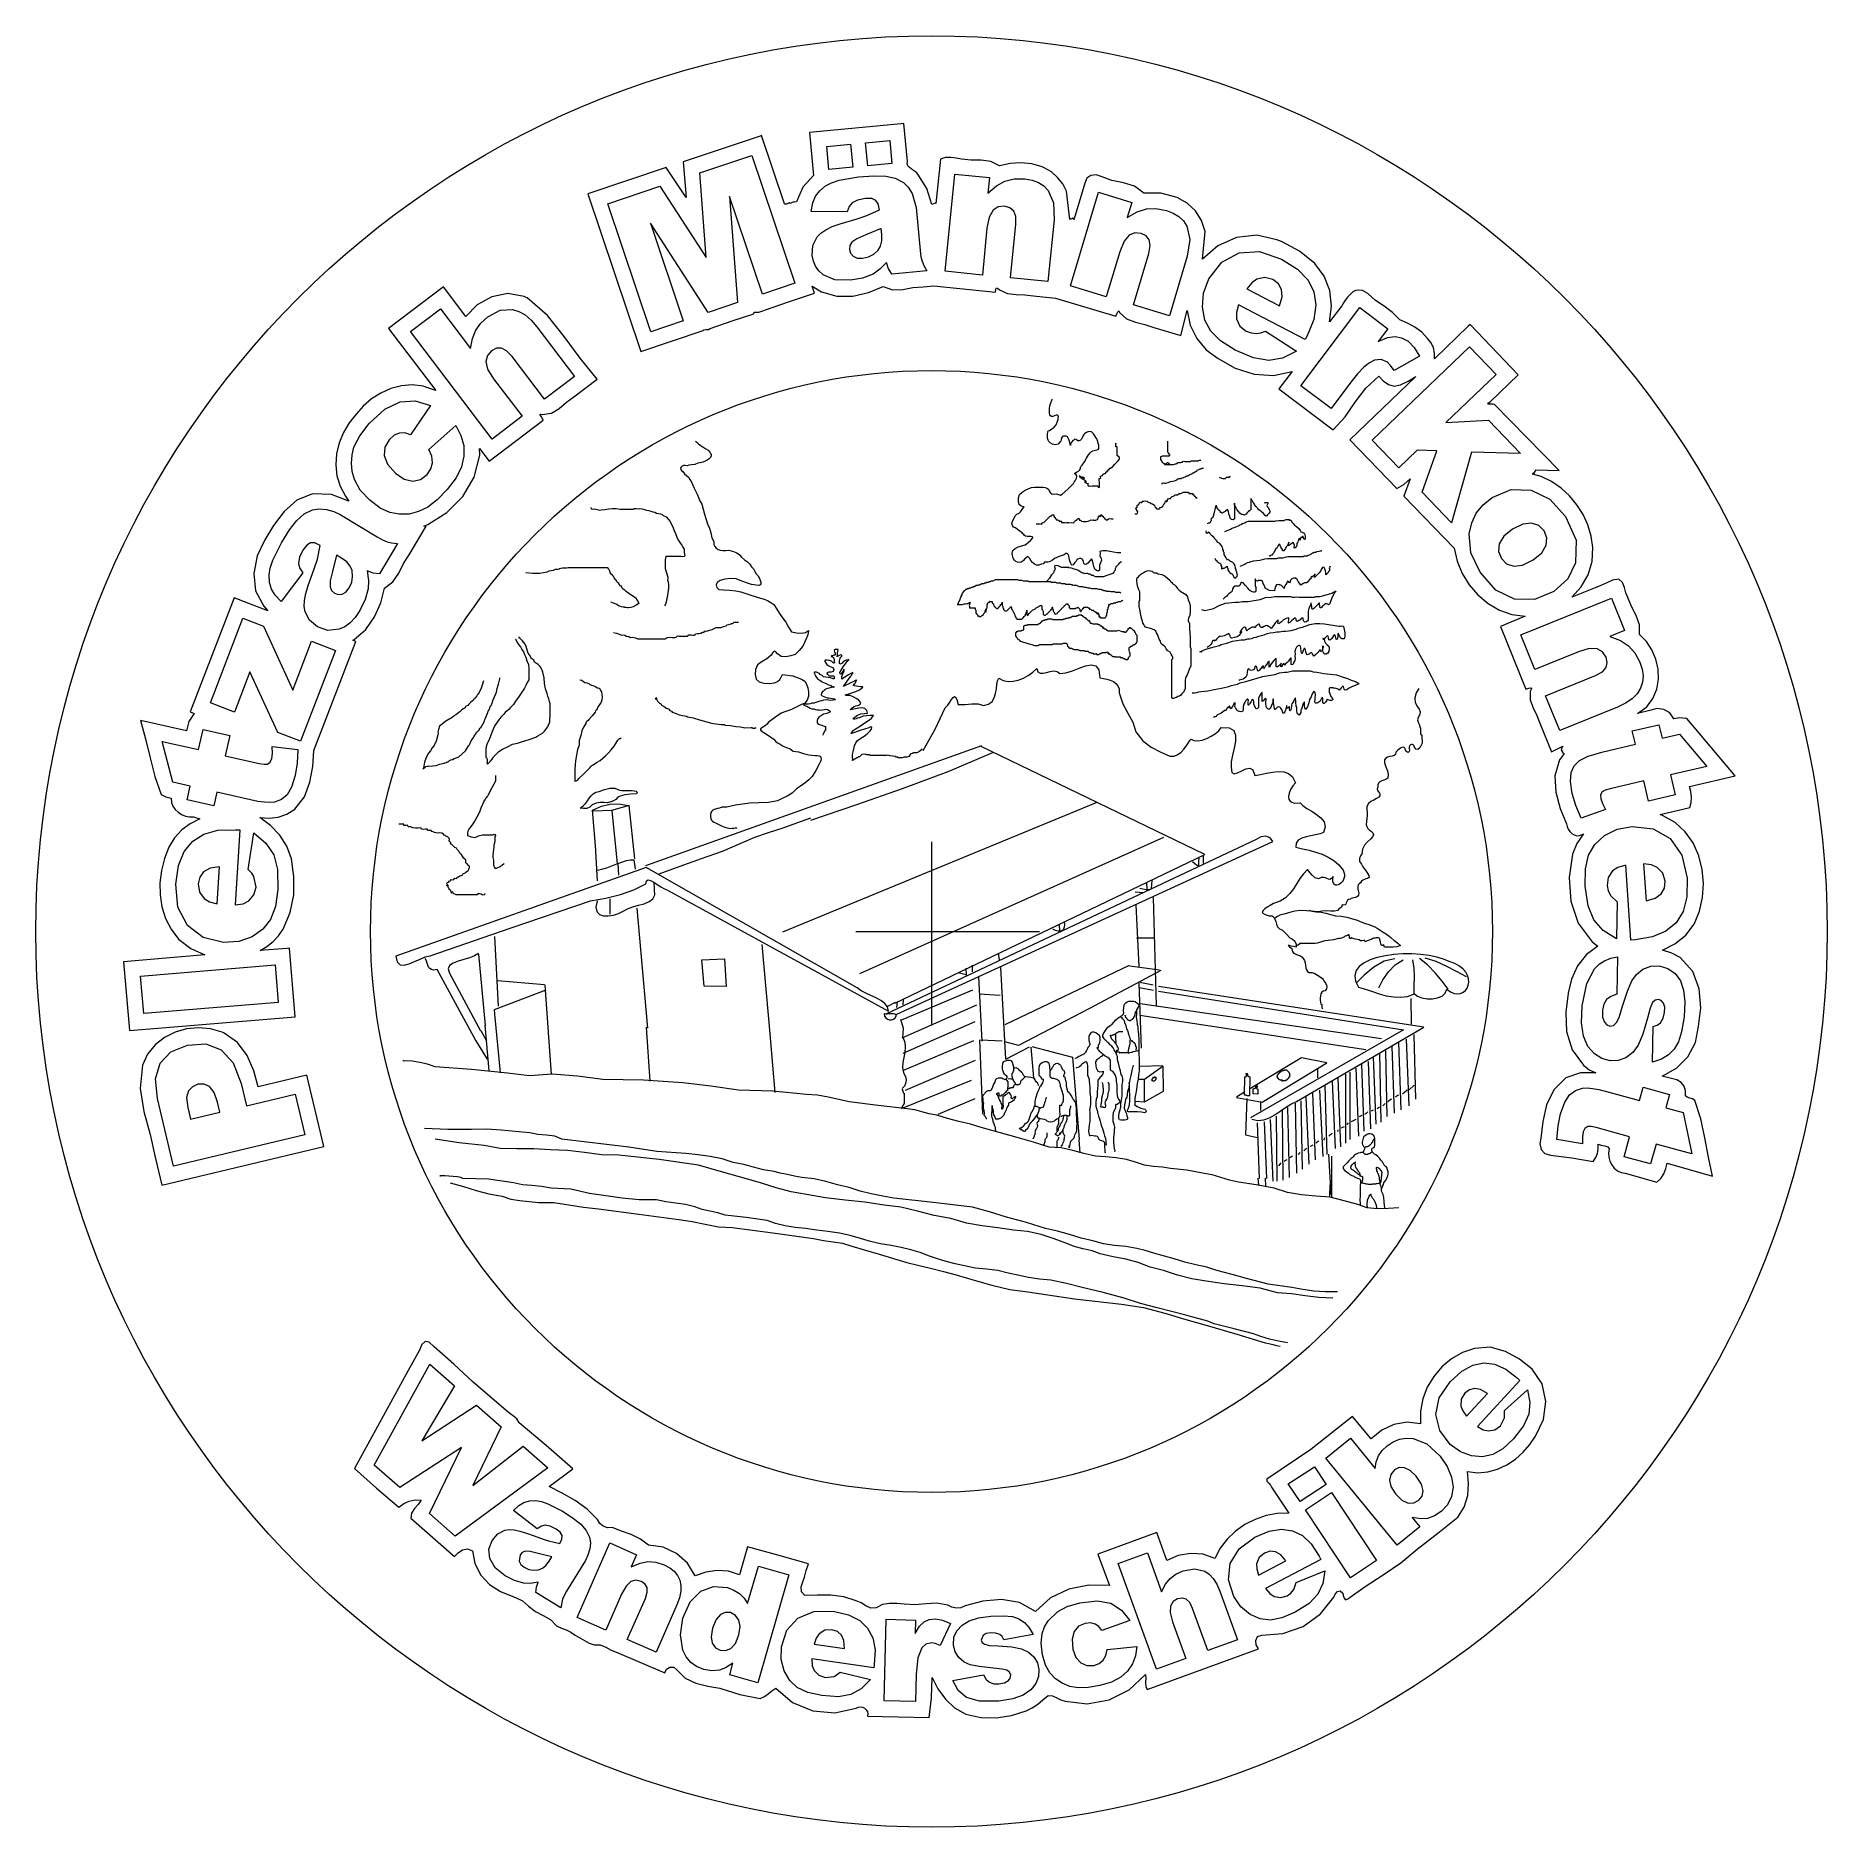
# Model space of a CAD drawing. Header units: millimetres. Extents: x -18 to 362, y -23 to 357.
import ezdxf

# ---------------------------------------------------------------- set-up
doc = ezdxf.new("R2010")
doc.units = ezdxf.units.MM
for name, color, linetype, lineweight in [('Aussen', 7, 'CONTINUOUS', 0), ('hilf', 5, 'CONTINUOUS', 0), ('Huelle', 7, 'CONTINUOUS', 0), ('Innenkreis', 7, 'CONTINUOUS', 0), ('Motiv', 7, 'CONTINUOUS', 0), ('Nur-Text', 7, 'CONTINUOUS', 0), ('Pocket', 7, 'CONTINUOUS', 0), ('TextPocket', 7, 'CONTINUOUS', 0)]:
    doc.layers.add(name, color=color, linetype=linetype, lineweight=lineweight)

msp = doc.modelspace()

# ---------------------------------------------------------------- linework, layer by layer
at = {"layer": 'Aussen'}
msp.add_circle((171.5385, 166.98825), 190, dxfattribs=at)
at = {"layer": 'hilf', "color": 0}
for points in [[(171.5385, 186.035), (171.5385, 147.07425)], [(155.5215, 166.98825), (194.48225, 166.98825)]]:
    msp.add_lwpolyline(points, dxfattribs=at)
at = {"layer": 'Huelle', "color": 0}
for points in [[(285.7825, 295.7625), (285.38, 295.37), (278.2075, 288.4775), (278.255, 289.6475), (278.015, 290.805), (277.505, 291.8775), (276.75, 292.79), (275.5425, 294.1175), (274.0875, 295.1575), (272.5, 296.0025), (270.8875, 296.74), (269.365, 298.3275), (267.57, 299.6125), (265.7375, 300.86), (264.0975, 302.3275), (262.97, 302.9325), (262.1925, 303.055), (261.495, 302.93), (260.8775, 302.6125), (260.32, 302.1425), (259.82, 301.575), (259.3675, 300.95), (258.9525, 300.32), (258.5675, 299.73), (255.975, 296.3325), (256.365, 299.66), (256.015, 302.955), (254.86, 306.025), (252.84, 308.6725), (249.593, 311.2975), (245.893, 313.2675), (244.7945, 313.7425), (240.556, 314.6925), (236.2725, 314.1975), (232.3065, 312.445), (229.02425, 309.6225), (229.59, 315.4775), (228.84, 317.785), (227.54725, 319.8325), (225.799, 321.515), (223.6845, 322.7125), (220.185, 323.6175), (216.55825, 323.625), (214.586, 325.065), (212.25175, 325.775), (209.809, 326.3), (207.51575, 327.175), (206.4465, 327.5175), (205.3465, 327.3925), (204.47475, 326.795), (204.0935, 325.71), (201.7985, 318.145), (201.66275, 318.2025), (201.591, 318.2775), (201.46075, 318.2825), (201.458, 318.275), (201.374, 318.085), (201.17475, 318.1725), (200.9765, 318.2625), (200.932, 318.1625), (200.8885, 318.0625), (200.85025, 318.06), (200.183, 324.0275), (199.36675, 325.5775), (198.2895, 326.9575), (196.981, 328.12), (195.46975, 329.0075), (195.03725, 329.1875), (192.81425, 329.865), (190.50175, 330.065), (188.19175, 329.875), (185.974, 329.375), (184.12025, 330.3125), (182.0705, 330.6), (179.94925, 330.645), (177.881, 330.8475), (176.759, 331.0025), (175.61175, 331.19), (174.486, 331.195), (173.42675, 330.8025), (172.4855, 321.43), (172.3375, 321.5025), (171.95625, 321.3625), (171.57925, 321.185), (170.5785, 324.6075), (168.609, 327.65), (168.324, 328.0125), (167.95375, 328.3075), (167.54025, 328.5675), (167.12925, 328.8175), (166.767, 329.0925), (166.49725, 329.4125), (166.36425, 329.815), (166.41425, 330.3225), (165.64275, 338.3875), (165.0865, 338.3325), (145.6705, 336.48), (146.502, 327.3575), (144.21525, 324.895), (142.8725, 321.7875), (142.86425, 321.79), (142.57825, 321.68), (142.37875, 321.77), (141.95425, 321.6075), (141.531, 321.4425), (141.333, 321.53), (140.76075, 321.31), (140.4435, 321.28), (140.359, 321.3275), (140.351, 321.33), (135.483, 335.8275), (135.216, 335.7375), (134.95975, 335.6525), (118.88425, 330.2875), (119.46725, 322.66), (115.27925, 329.075), (98.664, 323.46), (109.89725, 290.03), (123.08225, 294.445), (123.249, 294.62), (123.6885, 294.6675), (124.208, 294.715), (124.61875, 294.8925), (129.2195, 296.5325), (133.88275, 298.045), (133.95025, 298.385), (134.36, 298.4025), (134.9015, 298.355), (135.36625, 298.4975), (141.00875, 300.4975), (146.71625, 302.3975), (146.22675, 303.86), (148.211, 302.685), (151.47025, 301.7875), (154.8435, 301.79), (158.16525, 302.515), (161.2685, 303.795), (163.2855, 303.12), (165.427, 303.21), (167.61225, 303.57), (169.7605, 303.71), (172.02025, 303.9225), (185.09375, 302.6325), (185.18475, 303.23), (185.334, 303.515), (185.574, 303.4725), (185.94025, 303.0825), (187.6345, 302.3575), (189.4695, 302.12), (191.35725, 302.045), (193.21, 301.8125), (197.8205, 301.37), (210.673, 297.5475), (210.87775, 297.9875), (211.06075, 298.47), (211.24275, 298.6825), (211.44625, 298.305), (212.90975, 296.9525), (214.78125, 296.23), (216.80475, 295.755), (218.72025, 295.135), (224.4265, 293.42), (225.74075, 298.715), (226.44175, 295.635), (227.80625, 292.8025), (229.7985, 290.3825), (232.384, 288.54), (235.981, 286.505), (239.9535, 285.2225), (244.05525, 284.915), (248.039, 285.8075), (245.22425, 282.1), (256.725, 273.4325), (259.2575, 276.2), (261.42, 279.2825), (263.67, 282.275), (266.4575, 284.765), (267.36, 283.7925), (268.465, 283.025), (269.7, 282.6825), (271.0025, 282.985), (272.6675, 283.7625), (274.275, 284.6875), (260.3025, 271.305), (270.2325, 260.9625), (271.755, 261.83), (273.0675, 262.9875), (271.7475, 259.3675), (282.41, 248.2815), (283.05, 245.55), (284.13, 242.94175), (285.61, 240.53025), (287.445, 238.3845), (289.5925, 236.5765), (292.005, 235.17525), (294.6425, 234.25275), (297.4625, 233.87975), (297.5025, 233.88125), (292.2325, 231.7195), (297.6325, 218.4015), (298.28, 218.60475), (298.685, 218.666), (298.79, 218.47325), (298.525, 217.9105), (298.5375, 216.135), (299.1575, 214.464), (299.9825, 212.82675), (300.6075, 211.1545), (303.0725, 205.131), (305.44, 206.2935), (305.2725, 205.91225), (305.185, 205.71425), (305.095, 205.51625), (305.195, 205.473), (305.2925, 205.42825), (305.205, 205.22975), (305.305, 205.18675), (305.4025, 205.142), (305.315, 204.94375), (305.5125, 204.8555), (305.7125, 204.76725), (305.625, 204.5695), (304.7775, 203.407), (303.7725, 200.0205), (303.9575, 196.52775), (304.9125, 193.07975), (306.2125, 189.82475), (306.3525, 189.26325), (306.6025, 188.711), (306.9475, 188.20525), (307.375, 187.7795), (307.865, 187.47025), (308.4, 187.30875), (308.97, 187.332), (309.555, 187.57325), (309.8475, 187.67925), (308.4625, 185.669), (307.505, 183.36325), (306.81, 178.44925), (307.1625, 173.4525), (308.7325, 168.773), (311.6925, 164.80825), (312.9125, 163.859), (310.49, 162.081), (308.6, 159.68675), (307.295, 156.89825), (306.62, 153.93475), (306.08, 149.88475), (306.2575, 145.7535), (307.4225, 141.8795), (309.8425, 138.6015), (311.075, 137.675), (312.445, 136.97225), (309.18, 136.9805), (306.0775, 135.91325), (303.5425, 133.41325), (302.0325, 130.214), (301.225, 126.6685), (300.8, 123.12675), (300.6025, 121.9225), (300.8875, 120.75075), (301.63, 119.873), (302.815, 119.55425), (307.375, 118.9685), (311.9275, 118.217), (312.465, 119.024), (312.7975, 119.92475), (312.9575, 120.881), (312.97, 121.848), (313.61, 121.65), (314.3775, 121.51275), (315.025, 121.2945), (315.3, 120.851), (315.175, 119.976), (315.2325, 119.09725), (315.4575, 118.25075), (315.84, 117.47075), (316.3675, 116.79275), (317.03, 116.25025), (317.8125, 115.8785), (318.7075, 115.7105), (325.405, 113.8305), (326.265, 114.61725), (326.8875, 115.591), (327.3125, 116.6815), (327.58, 117.81275), (337.2475, 115.11775), (336.33, 119.12975), (335.575, 123.19475), (334.7075, 127.223), (333.4575, 131.12125), (333, 131.474), (332.41, 131.6555), (331.86, 131.81975), (331.515, 132.11675), (331.4925, 133.161), (331.175, 134.14575), (330.5625, 134.96225), (329.665, 135.502), (326.565, 136.2805), (329.5525, 137.96525), (331.96, 140.41725), (333.5925, 143.442), (334.25, 146.8385), (334.7225, 150.80025), (334.4075, 154.8355), (333.045, 158.5355), (330.3825, 161.491), (328.62, 162.416), (326.595, 163.0115), (329.255, 164.36625), (331.56, 166.211), (333.35, 168.533), (334.4775, 171.31625), (335.1, 174.186), (335.2825, 177.1715), (335.0175, 180.165), (334.295, 183.0635), (333.105, 185.7625), (331.435, 188.1565), (329.28, 190.142), (326.6275, 191.611), (326.095, 191.82675), (332.385, 193.26325), (332.7225, 194.367), (332.78, 195.5105), (332.625, 196.65525), (332.32, 197.7635), (342.05, 200.01775), (331.7775, 212.184), (331.56, 212.20425), (330.28, 212.298), (329.045, 212.10525), (328.1825, 213.376), (326.8775, 214.11), (325.3725, 214.274), (323.9075, 213.83475), (321.305, 213.2135), (323.295, 214.658), (324.575, 216.417), (325.3825, 218.38925), (325.74, 220.49025), (325.6725, 222.63575), (325.21, 224.741), (324.375, 226.71975), (323.1975, 228.4885), (321.7, 229.9615), (321.715, 232.03825), (321.01, 233.998), (320.0425, 235.9145), (319.265, 237.8515), (318.8375, 238.859), (318.53, 239.96975), (318.1025, 240.99275), (317.315, 241.73725), (316.035, 241.50375), (314.7875, 240.98425), (313.55, 240.38375), (312.2975, 239.909), (307.3875, 237.9), (309.3525, 240.1205), (310.815, 242.67425), (311.67, 245.48475), (311.8125, 248.4715), (311.46, 250.885), (310.7675, 253.225), (309.7575, 255.45), (308.46, 257.52), (306.8975, 259.4), (305.095, 261.0425), (303.0825, 262.415), (300.8825, 263.475), (299.0175, 264.02), (299.1075, 264.055), (299.195, 264.2525), (299.395, 264.165), (299.4825, 264.3625), (299.59, 264.595), (299.745, 264.93), (304.6525, 264.755), (297.83, 271.79), (290.9475, 278.77), (290.6725, 278.8175), (290.3575, 278.8275), (290.0425, 278.82), (289.775, 278.82), (289.595, 278.8525), (289.5525, 278.94), (289.6875, 279.1075), (290.0475, 279.3775), (295.9925, 285.0875), (285.7825, 295.7625)], [(85.441, 301.5375), (85.1115, 301.675), (81.676, 302.305), (78.266, 301.6525), (75.19275, 299.9575), (72.7645, 297.4575), (68, 303.7325), (56.3545, 294.8925), (66.3615, 281.7225), (65.91675, 281.9225), (63.684, 282.67), (61.3985, 282.9275), (59.11325, 282.7375), (56.87675, 282.15), (54.74175, 281.21), (52.76, 279.9625), (50.98325, 278.4525), (49.4615, 276.7275), (47.97925, 274.9025), (46.7775, 272.855), (45.88475, 270.65), (45.33675, 268.3425), (45.166, 265.9975), (45.402, 263.68), (46.08025, 261.445), (47.2315, 259.3575), (47.97075, 258.24), (44.2615, 259.695), (40.25725, 259.8425), (36.898, 258.5025), (34.196, 256.115), (31.9825, 253.1475), (30.08625, 250.0625), (28.5225, 246.65), (27.78175, 242.943), (28.15075, 239.27675), (29.918, 235.9865), (30.7835, 234.9855), (23.5867, 237.77125), (14.2714, 213.5945), (15.146225, 213.25425), (14.015025, 211.56575), (13.524025, 209.577), (3.746225, 211.769), (4.829925, 207.8315), (5.776625, 203.84525), (6.810175, 199.897), (8.157025, 196.0695), (9.134925, 195.53225), (10.214575, 195.2705), (10.316275, 194.37925), (10.62555, 193.5735), (11.1084, 192.8685), (11.733675, 192.27575), (12.470175, 191.80625), (13.2826, 191.47675), (14.141175, 191.2965), (15.01465, 191.27875), (16.358775, 190.8625), (14.30935, 189.856), (12.483725, 188.52675), (10.948325, 186.86525), (9.7724, 184.8595), (8.82025, 182.4625), (8.176, 179.94), (7.8586, 177.3465), (7.884375, 174.74225), (8.27365, 172.18675), (9.046775, 169.7375), (10.22, 167.45075), (11.813675, 165.386), (14.40565, 163.35725), (17.4018, 162.01325), (0.150554, 160.57125), (1.392958, 145.9935), (36.568, 148.9205), (35.349, 163.44125), (34.79825, 163.40075), (29.13275, 162.961), (30.5515, 163.82775), (31.85225, 164.8735), (33.00925, 166.09975), (33.99925, 167.50625), (35.51425, 171.026), (36.2455, 174.78575), (36.2955, 178.63225), (35.77325, 182.41775), (34.79, 185.07075), (33.275, 187.4525), (31.322, 189.498), (29.027, 191.13775), (31.01525, 191.04825), (32.9495, 191.26525), (34.78325, 191.87575), (36.46625, 192.9645), (38.5105, 195.566), (39.68775, 198.65725), (40.2655, 201.98575), (40.51525, 205.29925), (40.507, 205.40775), (49.40025, 228.52775), (48.881, 228.7285), (48.79175, 228.75975), (49.07775, 228.95525), (51.54475, 231.05875), (53.40025, 233.7225), (54.708, 236.71725), (55.53775, 239.811), (57.289, 241.158), (58.5205, 243.00425), (59.5635, 245.0305), (60.753, 246.9185), (64.31725, 252.9825), (63.84125, 252.9375), (64.6715, 253.3075), (68.708, 255.8525), (72.0935, 259.28), (74.52675, 263.4), (75.70375, 268.0225), (75.689, 269.445), (77.7115, 266.79), (89.18725, 275.4875), (89.11525, 275.67), (88.97575, 275.9), (88.80625, 276.145), (88.65, 276.38), (88.5485, 276.575), (88.54175, 276.7025), (88.669, 276.7325), (88.97575, 276.635), (90.90175, 276.9325), (92.5455, 277.965), (94.07675, 279.2825), (95.66775, 280.435), (100.6145, 284.1775), (96.993, 288.58), (93.64975, 293.24), (90.07425, 297.675), (85.76525, 301.395), (85.441, 301.5375)], [(21.4708, 145.4385), (21.039525, 145.62175), (18.60895, 146.34625), (16.07125, 146.5725), (13.525375, 146.323), (11.069075, 145.61625), (8.80265, 144.473), (6.82645, 142.9145), (5.2368, 140.96), (4.13685, 138.62975), (3.6784, 133.69675), (4.47725, 128.8125), (5.78885, 123.95825), (6.872575, 119.115), (8.2791, 113.19175), (42.63775, 121.36225), (39.03125, 136.51525), (28.73275, 134.0685), (27.79675, 137.424), (26.3725, 140.65475), (24.313675, 143.43675), (21.4708, 145.44), (21.4708, 145.4385)], [(60.55475, 73.87425), (49.124, 53.05875), (53.83725, 48.908), (58.55825, 44.899), (59.6125, 45.615), (60.75975, 46.14), (61.982, 46.41525), (63.2635, 46.38275), (62.63425, 45.46175), (61.849, 44.5555), (61.232, 43.60475), (61.10325, 42.5455), (70.3205, 34.421), (71.1115, 35.17925), (72.0715, 35.8195), (73.11175, 36.05825), (74.14, 35.61075), (74.6515, 32.88975), (75.9045, 30.462), (77.77075, 28.4545), (80.1215, 26.991), (81.677, 26.31825), (83.275, 25.731), (84.7685, 24.989175), (86.01625, 23.8566), (87.5, 22.751175), (89.1805, 21.906175), (90.7795, 20.9893), (92.022, 19.664175), (93.02425, 19.2152), (94.05525, 18.824575), (95.05475, 18.3716), (95.9635, 17.7368), (96.944, 17.1631), (97.9315, 16.55275), (98.93925, 16.018325), (99.98225, 15.6711), (101.26275, 15.680625), (102.44275, 15.167925), (103.6065, 14.50465), (104.83125, 14.057075), (114.9385, 9.742575), (115.339, 10.506175), (116.05625, 10.949725), (116.85375, 10.949725), (117.49925, 10.375975), (119.30075, 8.584275), (121.5805, 7.519525), (124.10075, 6.914625), (126.6235, 6.505), (130.8595, 5.139175), (135.182, 4.29145), (136.09625, 4.68885), (136.91525, 5.25715), (137.69525, 5.8892), (138.49825, 6.47785), (142.026, 3.428825), (146.35275, 1.665582), (151.0145, 1.24376), (155.5475, 2.216252), (155.9895, 2.445475), (156.46, 2.5038), (156.924, 2.416992), (157.34725, 2.20269), (157.6945, 1.88531), (157.932, 1.485188), (158.02675, 1.02539), (157.94275, 0.523545), (164.4965, 0.394695), (171.02475, 0.219726), (171.53725, 4.448775), (171.67575, 8.726675), (172.91675, 6.324575), (174.48325, 4.112425), (176.43225, 2.271865), (178.8195, 0.983345), (181.9785, 0.254993), (185.24725, 0.184462), (188.49825, 0.683595), (191.6055, 1.660157), (192.90475, 2.297635), (194.081, 3.11415), (195.18925, 4.021525), (196.285, 4.932975), (197.2265, 4.846175), (198.09175, 4.4325), (198.95275, 3.96865), (199.8875, 3.73535), (204.583, 3.186025), (209.23775, 4.002525), (213.474, 6.091325), (216.90925, 9.360075), (216.972, 8.57205), (216.935, 7.690425), (216.97475, 6.845425), (217.26625, 6.1659), (240.8775, 14.838325), (240.4285, 15.66705), (240.344, 16.61785), (240.7025, 17.404525), (241.57975, 17.746325), (246.10175, 18.037925), (250.3825, 19.586875), (254.0875, 22.223575), (256.8925, 25.784), (257.155, 26.4445), (257.6625, 26.9885), (258.2525, 27.1485), (258.7675, 26.66025), (258.8725, 26.16775), (259.0725, 25.571), (259.385, 25.202), (259.8275, 25.39325), (263.53, 28.01525), (267.345, 30.4865), (271.0875, 33.062), (274.5625, 35.9945), (278.9175, 39.323), (283.195, 42.72875), (284.5375, 44.90275), (285.28, 47.33325), (285.485, 49.88325), (285.2075, 52.41575), (287.405, 52.181), (289.555, 52.37925), (291.625, 52.96075), (293.5825, 53.87775), (295.4, 55.085), (297.045, 56.531), (298.4825, 58.169), (299.6875, 59.95), (301.3325, 63.43425), (301.8525, 67.27425), (301.1025, 71.00975), (298.94, 74.178), (296.2875, 76.275), (293.3, 77.9135), (290.0725, 78.77875), (286.7, 78.5535), (284.19, 77.65325), (281.88, 76.31975), (279.8275, 74.6135), (278.085, 72.591), (276.7075, 70.314), (275.745, 67.8385), (275.2575, 65.2235), (275.295, 62.5285), (272.44, 62.86775), (269.6275, 62.389), (267.035, 61.18725), (264.835, 59.352), (260.8575, 64.1345), (252.005, 57.091), (242.657, 50.784), (242.70425, 50.3715), (243.0625, 49.977), (243.4705, 49.5715), (243.67125, 49.12125), (247.33475, 43.6305), (244.9, 43.5275), (242.49925, 43.07325), (240.1815, 42.2865), (237.998, 41.185), (236, 39.78675), (234.23775, 38.109), (232.765, 36.17075), (231.63275, 33.987), (229.13675, 34.88225), (226.50425, 35.06675), (223.8905, 34.5975), (221.45875, 33.52725), (219.30625, 39.464), (206.832, 34.9065), (209.2625, 28.22275), (204.9345, 28.3285), (200.666, 27.5025), (196.77325, 25.66725), (193.5765, 22.745775), (190.19525, 24.6636), (186.381, 25.28475), (182.44225, 24.9376), (178.68925, 23.9434), (177.7685, 23.551425), (176.81225, 23.471425), (175.86675, 23.666725), (174.98225, 24.099375), (172.689, 24.48865), (170.3815, 24.3476), (168.06625, 24.13735), (165.751, 24.320475), (164.21175, 24.42765), (162.6465, 24.461525), (161.14525, 24.228225), (159.801, 23.53515), (158.66575, 23.445625), (157.639, 23.931225), (156.63775, 24.59445), (155.576, 25.03675), (152.9135, 25.8355), (150.16425, 26.184), (147.38775, 26.22475), (144.64375, 26.1055), (143.93725, 26.9165), (143.898, 27.93775), (144.22475, 29.016), (144.618, 29.994), (144.93275, 31.4495), (145.43475, 32.8585), (138.96625, 34.6625), (132.50875, 36.47875), (130.79825, 30.523), (128.48725, 31.27175), (126.08375, 31.41825), (123.6845, 31.067), (121.3895, 30.3235), (119.78375, 33.005), (117.43575, 35.049), (114.597, 36.35525), (111.5195, 36.826), (109.78325, 38.117), (107.82875, 39.0395), (105.78325, 39.791), (103.776, 40.56675), (102.802, 40.50425), (101.911, 40.808), (101.18675, 41.4105), (100.71225, 42.24175), (98.515, 44.4785), (95.9595, 46.2795), (93.20625, 47.8135), (90.416, 49.24725), (95.45075, 52.98925), (89.784, 57.974), (84.03575, 62.781), (83.549, 63.60275), (82.8465, 64.202), (82.064, 64.73775), (81.33675, 65.36725), (74.2975, 71.37475), (70.23375, 75.1765), (66.01575, 78.85725), (64.99825, 79.906), (64.14525, 80.024), (63.43325, 79.35525), (62.83375, 78.04225), (60.55475, 73.87425)]]:
    msp.add_lwpolyline(points, close=True, dxfattribs=at)
at = {"layer": 'Innenkreis'}
msp.add_circle((171.5385, 166.98825), 119, dxfattribs=at)
at = {"layer": 'Motiv', "color": 0}
for points in [[(211.7007, 247.3125), (210.9057, 247.314), (210.1497, 247.455), (209.3997, 247.626), (208.6272, 247.7145), (208.2597, 247.7115), (207.8787, 247.7235), (207.53385, 247.698), (207.28245, 247.5795), (207.2841, 247.197), (207.27435, 246.732), (207.315, 246.3735), (207.4704, 246.3045), (207.5673, 245.7495), (207.40845, 245.2155), (207.2001, 244.677), (207.14895, 244.1055), (207.171, 243.618), (206.9235, 243.45), (206.55495, 243.5505), (206.2131, 243.8595), (205.96635, 244.4025), (205.8177, 245.079), (205.67595, 245.688), (205.45455, 246.033), (205.1169, 245.604), (204.70665, 245.121), (204.29085, 244.8105), (203.93595, 244.902), (203.85135, 245.1405), (203.7699, 245.4), (203.6772, 245.655), (203.5608, 245.8785), (203.4078, 246.048), (203.20455, 246.138), (202.93905, 246.1215), (202.5975, 245.973), (202.4028, 245.8065), (202.1928, 245.5545), (201.97635, 245.268), (201.76335, 244.9965), (201.56145, 244.788), (201.3816, 244.6935), (201.23265, 244.7595), (201.12435, 245.037), (200.9574, 245.3955), (200.8428, 245.817), (200.7516, 246.249), (200.6547, 246.648), (200.5254, 246.96), (200.33325, 247.1415), (200.05185, 247.1415), (199.65225, 246.9105), (198.6537, 246.51), (197.64375, 246.108), (197.2044, 245.7825), (196.73955, 245.496), (196.19175, 245.3145), (195.5019, 245.304), (195.3447, 245.118), (195.30165, 245.0535), (195.3324, 245.0745), (195.39765, 245.139), (195.4587, 245.205), (195.47415, 245.2335), (195.40665, 245.1825), (195.2154, 245.01), (194.76855, 244.8945), (194.28345, 244.7325), (193.80105, 244.683), (193.3599, 244.902), (192.93825, 245.244), (192.60225, 245.6925), (192.2946, 246.1515), (191.9577, 246.5205), (191.60115, 246.273), (191.2887, 245.958), (190.95825, 245.6205), (190.5483, 245.304), (190.1445, 245.2485), (189.77595, 245.3145), (189.44865, 245.484), (189.1704, 245.7345), (188.9466, 246.0495), (188.78475, 246.408), (188.69175, 246.7905), (188.6739, 247.179), (188.78385, 247.794), (189.25905, 248.2485), (189.9444, 248.5695), (190.6824, 248.7855), (191.4231, 249.0315), (192.0498, 249.4755), (192.5754, 250.011), (193.01415, 250.527), (193.03845, 250.6575), (192.87975, 250.728), (192.5916, 250.7625), (192.23115, 250.7835), (191.8518, 250.8135), (191.50935, 250.8795), (191.26035, 251.001), (191.1585, 251.202), (190.9404, 251.364), (190.7793, 251.541), (190.58805, 251.7315), (190.2804, 251.931), (189.76035, 252.255), (189.34365, 252.6), (188.9679, 252.774), (188.68785, 253.1085), (188.6016, 253.575), (188.8083, 254.1405), (189.0597, 254.6955), (189.29655, 255.15), (189.6246, 255.501), (190.1535, 255.738), (190.4352, 256.014), (190.7622, 256.479), (191.05035, 256.9095), (191.2179, 257.085), (190.55565, 257.2305), (190.1283, 257.568), (190.0224, 258.201), (190.01265, 258.96), (190.2162, 259.701), (190.74435, 260.217), (191.44185, 260.607), (192.1545, 260.967), (192.73155, 261.201), (193.3728, 261.252), (194.0385, 261.228), (194.69205, 261.2355), (195.2016, 261.2355), (195.6279, 261.1455), (196.0056, 261.0015), (196.37175, 260.8335), (196.50375, 260.445), (196.71855, 260.106), (197.0439, 259.863), (197.5104, 259.7625), (198.0564, 259.8135), (198.4983, 259.6545), (198.8808, 259.548), (199.2501, 259.7625), (200.4783, 260.8455), (201.66, 262.038), (201.80475, 262.3125), (201.9798, 262.593), (202.15395, 262.875), (202.2954, 263.151), (202.37355, 263.4135), (202.35975, 263.655), (202.22055, 263.868), (201.9276, 264.0465), (201.9585, 264.2475), (202.302, 264.4275), (202.70895, 264.6165), (202.93185, 264.849), (203.11665, 265.1505), (203.1531, 265.401), (203.22885, 265.644), (203.5341, 265.92), (203.96865, 266.6415), (204.4389, 267.429), (204.87435, 268.1205), (205.2048, 268.554), (205.49685, 268.8045), (205.74915, 268.944), (206.08035, 269.0355), (206.61015, 269.1375), (206.88675, 269.235), (207.0285, 269.463), (207.0627, 269.7855), (207.01785, 270.1635), (206.9226, 270.5595), (206.80395, 270.9345), (206.6916, 271.254), (206.61345, 271.476), (206.42865, 271.7535), (206.2008, 272.1105), (205.9446, 272.469), (205.67595, 272.748), (205.50435, 272.973), (205.1397, 273.0465), (204.7245, 272.988), (204.40395, 272.8155), (204.0996, 272.6535), (203.86515, 272.3895), (203.67555, 272.067), (203.50635, 271.7295), (203.3322, 271.4205), (203.12865, 271.1805), (202.8708, 271.056), (202.5348, 271.0875), (202.52655, 271.2315), (202.2621, 271.383), (201.9285, 271.419), (201.7143, 271.2135), (201.54105, 271.116), (201.2781, 270.8655), (201.05265, 270.5145), (200.991, 270.117), (200.92905, 270.3525), (200.8647, 270.66), (200.78745, 271.0035), (200.685, 271.35), (200.5449, 271.6665), (200.3562, 271.9155), (200.10705, 272.0655), (199.7856, 272.079), (199.51875, 272.0895), (199.3356, 271.989), (199.2126, 271.8105), (199.12725, 271.5795), (199.0572, 271.3275), (198.97995, 271.0845), (198.8733, 270.879), (198.71475, 270.741), (198.3771, 270.363), (197.79825, 270.2295), (197.17665, 270.336), (196.70625, 270.6735), (196.46115, 270.9015), (196.26765, 271.215), (196.15935, 271.62), (196.17075, 272.1195), (196.16835, 272.562), (196.20165, 272.9265), (196.31895, 273.18), (196.5729, 273.2835), (197.05875, 273.6255), (197.56725, 273.9945), (197.9805, 274.443), (198.1791, 275.025), (198.28665, 275.28), (198.37875, 275.5755), (198.43815, 275.8815), (198.4479, 276.162), (198.39075, 276.384), (198.24825, 276.513), (198.0051, 276.519), (197.64375, 276.363), (197.25135, 276.216), (196.9674, 276.219), (196.7745, 276.348), (196.6566, 276.5745), (196.5939, 276.8715), (196.57125, 277.2105), (196.5696, 277.566), (196.5729, 277.9095), (196.6071, 278.517), (196.8249, 279.156), (197.0847, 279.69), (197.2416, 279.978)], [(121.4694, 271.008), (121.80645, 270.7335), (122.07495, 270.474), (122.4753, 270.147), (123.21015, 269.6685), (123.70245, 269.3775), (124.13955, 269.0685), (124.51395, 268.692), (124.81665, 268.197), (124.81905, 267.879), (124.6596, 267.57), (124.3689, 267.276), (123.9768, 267.006), (123.5145, 266.769), (123.0108, 266.5695), (122.4972, 266.4195), (122.0049, 266.322), (121.3083, 266.0235), (120.6231, 265.9545), (120.0591, 265.9365), (119.72955, 265.7865), (119.30145, 265.8585), (118.93125, 265.815), (118.6341, 265.6815), (118.425, 265.4865), (118.32, 265.251), (118.3362, 265.0065), (118.4877, 264.7755), (118.79205, 264.582), (119.12325, 264.096), (119.56095, 263.7375), (119.9826, 263.3655), (120.2649, 262.842), (120.627, 262.3095), (120.91605, 261.6735), (121.17975, 261.0195), (121.4694, 260.433), (121.8339, 259.776), (122.12115, 259.0545), (122.41665, 258.321), (122.80815, 257.6205), (123.41925, 255.5295), (124.01325, 253.4715), (124.42095, 252.5745), (124.70265, 251.5245), (124.9737, 250.512), (125.352, 249.7215), (125.3952, 249.1155), (125.571, 248.6385), (125.8647, 248.2785), (126.2604, 248.0265), (126.7428, 247.8675), (127.2978, 247.7925), (127.91055, 247.791), (128.565, 247.848), (129.50805, 247.608), (130.2528, 247.3095), (130.82325, 246.9105), (131.2425, 246.375), (131.84145, 245.8215), (132.47535, 245.379), (133.0278, 244.932), (133.38435, 244.3665), (133.77075, 243.9015), (134.07285, 243.384), (134.3649, 242.8905), (134.7231, 242.493), (134.85885, 242.208), (135.03705, 241.848), (135.20805, 241.455), (135.32685, 241.0695), (135.3456, 240.738), (135.21705, 240.501), (134.89635, 240.4035), (134.33475, 240.4845), (133.38105, 240.5655), (132.53475, 240.8505), (131.7477, 241.1865), (130.9746, 241.422), (130.06725, 241.7715), (128.9223, 241.878), (127.7325, 241.758), (126.69075, 241.422), (126.0828, 241.0305), (125.87205, 240.501), (126.0039, 239.964), (126.423, 239.547), (127.43055, 239.4735), (128.7156, 239.376), (130.02585, 239.2305), (131.10885, 239.0115), (133.1874, 238.344), (135.25845, 237.6735), (136.026, 237.507), (136.75665, 237.171), (137.44185, 236.7525), (138.0702, 236.3355), (138.70245, 235.386), (139.27455, 234.4605), (139.9233, 233.5485), (140.6133, 232.587), (141.2178, 231.5595), (141.81855, 230.5785), (142.90665, 230.3685), (143.92875, 230.307), (144.7995, 230.4465), (145.43355, 230.8455), (145.27635, 229.92), (144.95835, 229.1055), (144.57585, 228.3237), (144.2283, 227.4993), (143.45835, 226.59765), (142.6218, 225.75855), (141.71595, 225.4437), (140.64345, 225.25725), (139.6221, 225.3558), (138.8733, 225.89295), (138.4689, 226.35105), (138.1833, 226.4487), (137.90745, 226.2012), (137.5347, 225.6252), (136.6191, 224.847), (135.3927, 224.15205), (134.6091, 223.5687), (134.2152, 222.59205), (134.142, 221.4918), (134.32185, 220.5381), (134.9745, 219.93405), (135.98925, 219.6558), (137.1399, 219.61845), (138.2037, 219.7347), (138.897, 220.0122), (139.34625, 220.43145), (139.6596, 220.93845), (139.9443, 221.4747), (142.11885, 221.25825), (143.9604, 220.5381), (144.63675, 220.0971), (145.05105, 219.4548), (145.2879, 218.685), (145.43355, 217.8606), (145.422, 216.89055), (145.16415, 216.0564), (144.63915, 215.4216), (143.82705, 215.04885), (141.8283, 214.0683), (139.67655, 213.30825), (138.25725, 212.2974), (136.86495, 211.30065), (136.6485, 210.9645), (136.3596, 210.7017), (136.0389, 210.49245), (135.7272, 210.31665), (135.46515, 210.15645), (135.2952, 209.9895), (135.2568, 209.7975), (135.3927, 209.55975), (136.56225, 208.8714), (137.66805, 208.08765), (138.0573, 207.7539), (138.4494, 207.36825), (138.88635, 207.00765), (139.40895, 206.7489), (140.0502, 206.30955), (140.8143, 206.00595), (141.57765, 205.7064), (142.2198, 205.27605), (143.32665, 205.0929), (144.4056, 204.7479), (145.52955, 204.43365), (146.7723, 204.3393), (147.31245, 204.34995), (147.70395, 204.2742), (147.9612, 204.1203), (148.09785, 203.8974), (148.12635, 203.6127), (148.062, 203.27325), (147.918, 202.88835), (147.7089, 202.4652), (147.0246, 201.16065), (146.21055, 199.90245), (145.536, 199.1391), (144.65865, 198.4254), (143.72685, 197.7858), (142.88955, 197.2437), (141.94785, 196.36245), (140.92995, 195.7293), (139.88745, 195.2175), (138.8733, 194.6997), (136.9521, 194.37015), (134.92395, 194.2971), (132.89685, 194.2245), (130.9746, 193.8966), (129.9843, 193.81125), (129.0573, 193.57095), (128.1183, 193.36035), (127.0929, 193.36095), (126.59145, 193.17315), (126.14055, 193.0479), (125.7435, 192.95265), (125.4033, 192.8541), (125.12415, 192.71835), (124.90845, 192.51225), (124.7595, 192.2022), (124.68225, 191.75475), (124.6335, 191.2989), (124.701, 190.93095), (124.86225, 190.63725), (125.0949, 190.40205), (125.37555, 190.2102), (125.68335, 190.0473), (125.9958, 189.89835), (126.2895, 189.747), (126.98535, 189.38085), (127.72905, 189.11475), (128.556, 188.92995), (129.5025, 188.8095), (129.26415, 188.8356), (129.24615, 188.8656), (129.3837, 188.89575), (129.6123, 188.9244), (129.86955, 188.94615), (130.0908, 188.95935), (130.2129, 188.95935), (130.17135, 188.94375)], [(202.8651, 263.6445), (203.17185, 263.5395), (203.55765, 263.4675), (203.8539, 263.337), (203.892, 263.061), (203.5974, 263.133), (203.3421, 263.31), (203.10105, 263.5245), (202.85205, 263.7105), (203.01885, 263.4225), (203.2737, 263.2005), (203.56905, 263.016), (203.8596, 262.8405), (204.07515, 262.6995), (204.2574, 262.5), (204.2826, 262.335), (204.0273, 262.299), (204.3885, 262.0905), (204.76125, 261.993), (204.7254, 261.7815), (204.7344, 261.594), (204.8304, 261.4845), (205.0566, 261.498), (205.3146, 261.4875), (205.6035, 261.51), (205.86975, 261.5205), (206.0625, 261.477), (205.8681, 261.48), (205.851, 261.495), (205.95435, 261.5085), (206.12175, 261.504), (206.82495, 261.5295), (206.8764, 261.411), (206.90085, 261.267), (206.96835, 261.18), (207.14895, 261.2355), (207.14895, 261.8925), (207.1221, 263.0535), (207.24015, 263.1075), (207.37515, 263.127), (207.4575, 263.19), (207.41655, 263.3775), (207.411, 263.6025), (207.5868, 263.667), (207.81135, 263.721), (207.9522, 263.913), (208.0527, 264.081), (208.2132, 264.1425), (208.3797, 264.171), (208.5057, 264.24), (208.5057, 264.417), (208.6452, 264.465), (208.7832, 264.525), (208.7817, 264.732), (208.9617, 264.6855), (209.0112, 264.7695), (209.0202, 264.9015), (209.0817, 265.002), (209.2602, 264.972), (209.2887, 265.1145), (209.3172, 265.2615), (209.4912, 265.2435), (209.9757, 265.635), (210.4137, 266.097), (210.9582, 266.625), (211.4502, 267.189), (211.4502, 267.3855), (211.4412, 267.567), (211.3647, 267.678), (211.1652, 267.6615), (211.1457, 267.9105), (210.8967, 267.9285), (210.8997, 268.8285), (210.8907, 269.112), (210.9177, 269.4195), (210.8952, 269.6985), (210.7407, 269.8995), (210.6312, 269.826), (210.6147, 269.9475), (210.6327, 270.156), (210.6297, 270.339), (210.5892, 270.525), (210.6267, 270.6045), (210.6642, 270.552), (210.6297, 270.339)], [(221.6067, 271.008), (221.6007, 268.788), (221.6997, 268.635), (221.7417, 268.464), (221.8767, 268.443), (221.8647, 268.293), (221.8677, 268.209), (221.9382, 268.197), (222.0102, 268.185), (222.0177, 268.101), (222.0207, 267.984), (222.0177, 267.8685), (221.9727, 267.792), (221.8542, 267.7935), (220.5012, 267.798), (220.3197, 267.717), (220.1352, 267.6615), (220.1322, 267.3375), (220.1247, 267.0795), (220.2492, 266.8725), (220.3917, 266.691), (220.4997, 266.487), (220.8117, 266.3085), (220.7952, 266.2125), (220.8522, 266.1825), (220.9452, 266.1855), (221.0382, 266.1885), (221.3262, 266.1795), (221.3412, 266.2995), (221.4402, 266.319), (221.5182, 266.379), (221.6172, 266.4525), (221.7042, 266.478), (221.7417, 266.3895), (221.7507, 266.325), (221.8242, 266.3205), (221.8857, 266.3055), (221.8662, 266.2185), (221.9097, 266.187), (221.9772, 266.1855), (222.0222, 266.1675), (221.9997, 266.0835), (222.0972, 266.052), (222.0927, 266.037), (222.0087, 266.055)], [(220.9377, 266.055), (222.8457, 266.052), (223.0677, 266.1555), (223.3152, 266.1825), (223.4577, 266.226), (223.6317, 266.283), (223.7142, 266.3265), (223.5792, 266.3235), (223.7127, 266.439), (223.9092, 266.469), (224.1312, 266.454), (224.3322, 266.4435), (224.5482, 266.562), (224.7942, 266.574), (224.8707, 266.715), (225.0567, 266.7405), (225.2847, 266.7195), (225.4902, 266.724), (226.4262, 266.724), (226.6167, 266.8575), (226.8597, 266.8575), (228.1407, 266.853), (228.3912, 266.9985), (228.7032, 266.991)], [(220.4022, 261.9045), (220.5387, 262.1385), (220.7667, 262.14), (221.0277, 262.0665), (221.2737, 262.0695), (221.7507, 262.203), (222.2067, 262.413), (222.6657, 262.503), (223.1172, 262.602), (223.4187, 262.7445), (223.7397, 262.854), (223.5897, 262.86), (223.6482, 262.917), (223.8057, 262.9815), (223.9512, 263.0055), (224.1102, 263.1045), (224.3202, 263.103), (224.4957, 263.1105), (224.5527, 263.2425), (224.8782, 263.25), (225.1527, 263.385), (225.3567, 263.445), (225.5352, 263.5575), (225.7152, 263.655), (225.9297, 263.67), (226.1232, 263.7945), (226.3242, 263.919), (226.5612, 264.015), (226.8282, 264.0465), (226.8417, 264.156), (226.9362, 264.2025), (227.0517, 264.2505), (227.1357, 264.3615), (227.1147, 264.273), (227.2032, 264.3195), (227.3322, 264.408), (227.4342, 264.444), (227.4912, 264.4725), (227.5062, 264.5415), (227.5332, 264.597), (227.6322, 264.582), (227.8212, 264.7125), (227.9277, 264.8595), (228.1272, 264.9255), (228.3087, 265.0125), (228.3657, 265.1205), (228.5307, 265.122), (228.7167, 265.128), (228.8367, 265.251), (229.2372, 265.251)], [(232.5837, 263.3775), (233.0292, 263.1255), (233.3187, 263.109), (233.9232, 263.109), (233.9187, 263.2035), (233.9712, 263.2485), (234.0897, 263.286), (234.0447, 263.382), (234.6957, 263.373), (234.8697, 263.5095), (234.5922, 263.3775)], [(214.6452, 255.6135), (215.0262, 255.588), (215.2692, 255.753), (215.3202, 256.032), (215.1132, 256.35), (214.9737, 256.548), (214.8972, 256.7805), (214.9467, 256.9485), (215.1807, 256.9515), (215.1852, 257.1555), (215.1702, 257.3625), (215.2272, 257.4975), (215.4492, 257.487), (215.4972, 257.718), (215.7327, 257.781), (215.6967, 257.943), (215.7492, 258.0165), (215.8572, 258.0345), (215.9937, 258.0255), (216.1302, 258.0165), (216.2382, 258.0375), (216.2892, 258.12), (216.2517, 258.291), (216.5802, 258.291), (216.9342, 258.3195), (217.2627, 258.282), (217.5177, 258.081), (217.8522, 257.988), (218.1267, 257.754), (218.4462, 257.7015), (218.7027, 257.4855), (218.8872, 257.2005), (218.9892, 256.9335), (219.1677, 256.9515), (219.2022, 256.806), (219.2472, 256.6575), (219.4557, 256.665), (219.6657, 256.659), (219.8757, 256.668), (220.0122, 256.746), (220.0002, 256.9515), (220.3167, 257.007), (220.5762, 257.217), (220.7622, 257.502), (220.8597, 257.781), (221.0382, 257.814), (221.1132, 258.0285), (221.1807, 258.288), (221.3397, 258.45), (221.3472, 258.2145), (221.4852, 258.201), (221.6187, 258.3405), (221.6067, 258.558), (221.7462, 258.783), (221.9802, 258.825), (222.2292, 258.867), (222.4107, 259.0935), (222.5817, 259.29), (222.8082, 259.365), (223.0377, 259.437), (223.2132, 259.629), (223.6887, 259.647), (224.0757, 259.914), (224.4147, 259.8885), (224.6967, 260.034), (224.9817, 260.184), (225.3297, 260.178), (225.5997, 260.1615), (225.9057, 260.1885), (226.1322, 260.1405), (226.1592, 259.8975), (226.4322, 259.8825), (226.7247, 259.9155), (226.9422, 259.869), (226.9902, 259.614), (227.1672, 259.6605), (227.2167, 259.5765), (227.2272, 259.4445), (227.2902, 259.344), (227.4672, 259.3635), (227.5092, 259.197), (227.5542, 259.029), (227.7387, 259.0395), (227.7762, 259.1205), (227.7747, 259.041), (227.7612, 258.906), (227.7657, 258.8265)], [(242.0892, 257.889), (242.3832, 257.973), (242.7237, 258.009), (242.9307, 257.925), (242.8182, 257.6445), (242.6382, 257.3505), (242.7597, 257.1525), (242.9262, 256.956), (243.0567, 256.6755), (243.1557, 256.632), (243.1872, 256.4985), (243.2142, 256.338), (243.2967, 256.218), (243.2922, 255.9435), (243.1437, 255.7155), (242.9562, 255.5205), (242.8257, 255.345), (242.7057, 255.258), (242.8422, 255.198), (242.5077, 255.069), (242.2902, 255.2115), (241.9392, 255.633), (241.5042, 256.08), (241.2402, 256.251), (240.9492, 256.4115), (240.8622, 256.512), (240.8007, 256.6605), (240.7272, 256.7925), (240.6087, 256.848), (240.5367, 256.9665), (240.4542, 257.094), (240.3702, 257.103), (240.3357, 257.166), (240.2967, 257.2305), (240.2052, 257.2485), (240.1947, 257.3715), (240.1152, 257.454), (240.0597, 257.499), (240.1257, 257.514), (239.9352, 257.8245), (239.7462, 258.0225), (239.6682, 258.066), (239.6787, 258.189), (239.6712, 258.2955), (239.5467, 258.291), (239.4282, 258.594), (239.2557, 258.8085), (239.2827, 258.573), (239.2782, 258.267), (239.2782, 256.416), (239.1777, 256.4085), (239.1357, 256.344), (239.0952, 256.2765), (239.0022, 256.2525), (238.9752, 256.1505), (238.8582, 256.14), (238.7412, 256.125), (238.7127, 256.005), (238.5762, 255.9), (238.4337, 255.7095), (238.2672, 255.528), (238.0647, 255.4485), (237.9372, 255.3165), (237.7257, 255.3645), (237.4857, 255.4635), (237.2697, 255.4785), (236.9457, 255.75), (236.7387, 255.981), (236.3292, 256.479), (236.1732, 256.7955), (236.0367, 257.121), (235.8477, 257.4495), (235.7817, 257.838), (235.8027, 257.8125), (235.8012, 257.673), (235.7937, 257.499), (235.7982, 257.3595), (235.7982, 254.5425), (235.5057, 254.283), (235.1832, 254.358), (234.9267, 254.643), (234.8307, 255.012), (234.6177, 255.57), (234.5622, 256.158), (234.4572, 256.188), (234.4527, 256.323), (234.4257, 256.44), (234.2562, 256.4235), (233.8302, 256.0845), (233.3787, 255.8505), (233.3397, 255.735), (233.2272, 255.732), (233.1102, 255.801), (233.0607, 255.897), (232.8852, 255.903), (232.7787, 256.05), (232.6692, 256.236), (232.4877, 256.359), (232.3137, 256.644), (232.0482, 256.9515), (232.0677, 257.1585), (231.9732, 257.307), (231.8457, 257.3205), (231.7692, 257.121), (231.4467, 255.6135), (231.2157, 254.8005), (231.0972, 254.7285), (230.9697, 254.646), (230.9457, 254.556), (230.8692, 254.5035), (230.8107, 254.4285), (230.8437, 254.274), (230.8302, 254.0835), (230.7342, 253.9485), (230.6247, 253.809), (230.5767, 253.605), (230.2782, 253.6125), (230.0412, 253.4715)], [(99.24675, 256.9515), (99.3624, 256.641), (99.64155, 256.593), (99.99, 256.6245), (100.3179, 256.5495), (100.60995, 256.521), (100.86975, 256.4505), (101.14725, 256.398), (101.4939, 256.416), (102.27435, 256.53), (103.062, 256.617), (103.82055, 256.689), (104.61135, 256.6875), (105.4701, 256.5915), (106.3416, 256.5495), (108.3501, 256.5495), (108.56835, 256.689), (108.91155, 256.7025), (109.2966, 256.674), (109.64325, 256.6845), (110.1495, 256.668), (110.62875, 256.5345), (111.0951, 256.3755), (111.5631, 256.2825), (112.01475, 256.119), (112.4418, 256.038), (112.848, 255.9435), (113.23455, 255.7395), (113.63835, 255.6615), (114.0639, 255.576), (114.42675, 255.4395), (114.64245, 255.2115), (115.25115, 254.934), (115.7085, 254.4705), (116.0952, 253.941), (116.34075, 253.482), (116.6412, 252.8415), (116.85105, 252.1995), (117.201, 251.4075), (117.5208, 250.659), (117.7308, 250.164), (117.98865, 249.7215), (118.27035, 249.3165), (118.5918, 248.919), (118.79685, 248.4885), (119.0598, 248.115), (119.0802, 247.3605), (119.19405, 246.6435), (119.04435, 246.5085), (118.7733, 246.495), (118.46085, 246.5205), (118.18665, 246.5085), (115.1778, 246.5085), (115.0404, 245.826), (115.0437, 245.082), (115.0437, 243.966), (115.33575, 243.0615), (115.57905, 242.1675), (115.58565, 241.9035), (115.5702, 241.6185), (115.57575, 241.3545), (115.6458, 241.1535), (115.71825, 240.5265), (115.71345, 239.82), (115.60035, 238.8075), (115.4433, 237.816), (115.3464, 237.3225), (115.2372, 236.8365), (115.0974, 236.403), (114.9102, 236.067)], [(193.761, 253.4715), (194.4546, 253.4655), (195.04125, 253.4085), (194.8443, 253.512), (194.9583, 253.644), (195.2121, 253.752), (195.4374, 253.788), (196.70625, 255.078), (196.9128, 255.0675), (196.97385, 255.2145), (197.0349, 255.3615), (197.2416, 255.345), (197.4549, 255.348), (197.52405, 255.186), (197.5851, 254.97), (197.778, 254.8095), (197.7708, 254.604), (197.9106, 254.541), (198.05055, 254.4795), (198.04575, 254.274), (198.27855, 254.2845), (198.4689, 254.271), (198.5952, 254.184), (198.63495, 253.9755), (198.831, 254.013), (199.01415, 254.0205), (199.12725, 253.9455), (199.1166, 253.7385), (199.8222, 253.7415), (200.4399, 253.713), (200.2146, 253.7235), (200.26905, 253.7355), (200.4621, 253.7415), (200.65305, 253.7385), (201.73785, 253.7115), (201.8421, 253.995), (202.101, 254.184), (202.41345, 254.355), (202.677, 254.58), (202.8324, 254.5725), (202.8651, 254.406), (202.9173, 254.25), (203.13285, 254.274), (203.3787, 254.0595), (203.6823, 253.9935), (204.0264, 253.995), (204.39345, 253.983), (204.75555, 254.0295), (205.0941, 254.1765), (205.43655, 254.298), (205.8102, 254.274), (206.0487, 254.295), (206.00565, 254.271), (205.8819, 254.2485), (205.8771, 254.274), (206.4018, 254.265), (206.87865, 254.43), (206.8527, 254.6385), (206.9325, 254.9295), (207.0528, 255.1515), (207.1497, 255.153), (207.21495, 254.9595), (207.3273, 255.024), (207.4323, 255.2115), (207.47595, 255.3795), (207.64875, 255.3465), (207.69405, 255.1935), (207.74865, 255.06), (207.9522, 255.078), (207.9477, 254.8725), (208.0857, 254.8095), (208.2237, 254.7465), (208.2207, 254.5425), (208.4277, 254.541), (208.5042, 254.3685), (208.5867, 254.2275), (208.8072, 254.316), (209.0637, 254.5275), (209.3937, 254.571), (209.7507, 254.544), (210.0942, 254.5425)], [(229.7742, 251.9985), (229.7337, 251.7525), (229.8102, 251.5695), (229.9692, 251.514), (230.1807, 251.6565), (230.3817, 251.7375), (230.4717, 251.5875), (230.5602, 251.5755), (230.6007, 251.4885), (230.6382, 251.379), (230.7147, 251.295), (230.7912, 251.1795), (230.8752, 251.052), (230.9922, 250.9815), (231.1212, 250.8975), (231.1857, 250.7445), (231.2592, 250.8765), (231.3417, 250.7415), (231.3657, 250.62), (231.4002, 250.5405), (231.5127, 250.5255), (231.5217, 250.425), (231.5847, 250.383), (231.6537, 250.344), (231.6777, 250.2495), (231.7752, 250.209), (231.8442, 250.0905), (231.9222, 249.954), (232.0482, 249.8565), (232.0812, 249.6645), (232.2222, 249.582), (232.3977, 249.513), (232.5372, 249.3675), (232.9902, 248.8845), (233.0052, 248.8005), (233.0907, 248.7675), (233.1567, 248.7195), (233.1117, 248.5845), (233.2422, 248.289), (233.2842, 247.9725), (233.3907, 247.917), (233.3937, 247.752), (233.4012, 247.566), (233.5212, 247.446), (233.5842, 246.981), (233.7972, 246.5775), (233.9532, 246.2325), (234.0477, 246.195), (234.1227, 246.063), (234.2067, 245.934), (234.3312, 245.907), (234.4287, 245.985), (234.5802, 245.862), (234.7557, 245.688), (234.9282, 245.6085), (235.1172, 245.445), (235.3557, 245.3205), (235.5642, 245.196), (235.6632, 245.037), (235.6632, 244.929), (235.7547, 244.8915), (235.8327, 244.842), (235.7907, 244.701), (235.9107, 244.482), (235.9332, 244.227), (235.9557, 243.972), (236.0727, 243.75), (236.0727, 243.4995), (236.2077, 243.363), (236.2152, 243.1065), (236.2917, 242.8725), (236.3577, 242.6325), (236.3337, 242.3595), (236.3292, 242.2575), (236.2632, 242.2155), (236.1897, 242.178), (236.1687, 242.082), (236.0817, 242.07), (236.0457, 241.989), (235.9932, 241.9245), (235.8522, 241.956), (235.6827, 242.247), (235.5312, 242.5935), (235.4397, 242.6265), (235.3692, 242.7765), (235.1697, 242.7585), (235.0977, 242.904), (235.0077, 242.9025), (234.9807, 242.9625), (234.9537, 243.0255), (234.8607, 243.0285), (234.7662, 243.2565), (234.5952, 243.465), (234.4572, 243.6885), (234.4587, 243.966), (234.3342, 244.1565), (234.2982, 244.3815), (234.0297, 244.32), (233.8077, 244.1625), (233.5842, 244.014), (233.3187, 243.978), (233.1312, 243.873), (233.1192, 244.0875), (233.1162, 244.224), (233.1312, 244.374), (233.1057, 244.485), (232.9857, 244.5015), (232.9827, 244.647), (232.9932, 244.7895), (232.9632, 244.896), (232.8432, 244.932), (232.7607, 245.061), (232.5867, 245.1375), (232.3902, 245.22), (232.2432, 245.364), (232.1247, 245.484), (232.0347, 245.6595), (231.9642, 245.7525), (231.9012, 245.622), (231.7752, 245.88), (231.7722, 245.985), (231.6477, 246.108)], [(233.7897, 251.8635), (234.5922, 252.1995), (234.8052, 252.267), (235.0527, 252.3285), (235.1982, 252.3885), (235.1082, 252.447), (235.9722, 252.783), (236.8077, 253.1265), (236.9652, 253.2555), (237.2322, 253.353), (237.4062, 253.4235), (237.2862, 253.47), (237.5922, 253.557), (237.8022, 253.599), (238.0017, 253.6785), (238.2747, 253.872), (238.7712, 254.016), (239.3322, 254.007), (244.3662, 254.007), (244.5837, 254.1375), (244.8447, 254.157), (245.1237, 254.1345), (245.3937, 254.1405), (246.3732, 254.1405), (246.4332, 254.2605), (246.5832, 254.325), (246.7617, 254.3625), (246.9087, 254.4075), (247.0917, 254.409), (247.1217, 254.4105), (247.1442, 254.4105), (247.3107, 254.4075), (247.3407, 254.2905), (247.4832, 254.259), (247.5657, 254.2725), (247.4202, 254.2905), (247.4052, 254.403), (247.5372, 254.337), (247.7082, 254.214), (247.8162, 254.1495), (247.9767, 253.821), (248.1807, 253.605), (248.3787, 253.422), (248.5452, 253.194), (248.7432, 253.0395), (248.9847, 252.8685), (249.4527, 252.4665), (249.5847, 252.267), (249.7242, 252.0675), (249.9027, 251.7585), (250.2657, 251.7), (250.3062, 251.6085), (250.4142, 251.574), (250.5282, 251.5455), (250.5912, 251.463), (250.7517, 251.196), (250.8252, 250.782), (250.7967, 250.3725), (250.6572, 250.1235), (250.5582, 250.158), (250.4982, 250.2645), (250.4607, 250.41), (250.4337, 250.566), (250.3992, 250.6995), (250.3452, 250.782), (250.2582, 250.7775), (250.1217, 250.659), (250.0767, 250.5105), (249.9912, 250.5375), (249.9027, 250.5405), (249.8472, 250.326), (249.7767, 250.185), (249.7392, 250.0575), (249.7047, 250.0305), (249.6537, 250.191), (249.6027, 250.3605), (249.4707, 250.302), (249.3867, 250.161), (249.4842, 250.08), (249.3222, 249.774), (249.1587, 249.525), (249.0522, 249.264), (249.0642, 248.922), (248.9637, 248.703), (248.8257, 248.4945), (248.6637, 248.3445), (248.4987, 248.2995), (248.5152, 249.0525), (248.3862, 249.1425), (248.3532, 249.345), (248.2797, 249.4875), (248.0292, 249.399), (247.6677, 249.06), (247.2942, 248.835), (247.3107, 249.588), (247.2327, 249.2265), (247.0287, 248.8965), (246.7977, 248.5785), (246.6417, 248.25), (246.4692, 248.0145), (246.3567, 247.848), (246.3762, 247.77), (246.1752, 247.737), (245.9697, 247.812), (245.9802, 248.0505), (245.6397, 248.529), (245.4462, 249.06), (245.3532, 249.156), (245.2197, 249.06), (245.0982, 248.862), (245.0352, 248.6505), (244.8357, 248.3745), (244.6347, 248.232), (244.5492, 248.205), (244.4652, 247.9095), (244.3872, 247.65), (244.3182, 247.734), (244.1307, 247.311), (243.8967, 247.044), (243.7092, 246.852), (243.4197, 246.747), (243.4302, 246.654), (243.3597, 246.633), (243.2532, 246.6435), (243.1602, 246.6435)], [(237.0027, 244.5015), (237.3942, 244.6005), (237.7392, 244.7685), (237.8847, 244.854), (237.9297, 244.89), (237.9627, 244.899), (238.0737, 244.902), (238.3227, 245.118), (238.6632, 245.244), (238.9737, 245.3325), (239.1372, 245.427), (239.8107, 245.6025), (240.5772, 245.7015), (241.1742, 245.784), (241.7532, 245.91), (242.2602, 246.0405), (242.7957, 246.108), (244.7667, 246.108), (245.0442, 246.2445), (245.3697, 246.2655), (245.7117, 246.237), (246.0402, 246.234), (246.5637, 246.393), (247.1022, 246.5175), (250.3902, 246.5085), (250.6107, 246.6435), (250.9077, 246.651), (251.1852, 246.66), (251.3457, 246.8025), (251.3967, 246.768), (251.5467, 246.837), (251.7282, 246.9255), (251.8707, 246.9405), (251.9127, 247.0335), (252.0207, 247.0665), (252.1347, 247.0965), (252.1977, 247.179), (252.3267, 247.2945), (252.5397, 247.3425), (252.6492, 247.4505), (252.8712, 247.4595), (253.1157, 247.473), (253.2942, 247.596), (253.7877, 247.6695), (254.2857, 247.7415), (254.2842, 247.776), (254.2722, 247.848)], [(85.45785, 243.162), (86.943, 243.0195), (88.44375, 243.0285), (89.2527, 243.1095), (90.0096, 243.2955), (90.41865, 243.4725), (90.8754, 243.5535), (91.3335, 243.6405), (91.7502, 243.831), (92.0229, 243.8205), (92.3712, 243.864), (92.60475, 243.939), (92.53395, 244.0125), (93.2916, 244.107), (94.07685, 244.0995), (94.47165, 244.2195), (94.97205, 244.233), (102.7275, 244.233), (102.89265, 244.1445), (102.8805, 244.0695), (102.85845, 243.9945), (102.9993, 243.9015), (103.24905, 243.4695), (103.39635, 243.0285), (103.63335, 242.8005), (103.8822, 242.541), (104.0841, 242.2725), (104.18265, 242.016), (104.4756, 241.617), (104.8026, 241.221), (104.89395, 241.062), (105.02895, 241.0095), (105.1266, 240.951), (105.11115, 240.771), (105.2529, 240.6345), (105.38145, 240.4605), (105.49455, 240.342), (105.5928, 240.3705), (105.7899, 240.045), (106.0755, 239.7675), (106.37325, 239.5185), (106.60935, 239.28), (107.07165, 238.944), (107.6406, 238.5165), (108.3501, 238.089), (108.8856, 237.6735), (108.97905, 237.393), (109.13955, 237.153), (109.30725, 236.9055), (109.42095, 236.6025), (108.8571, 236.1885), (108.28335, 235.866), (107.76495, 235.698), (107.1873, 235.6665), (106.9503, 235.6545), (106.6695, 235.689), (106.45725, 235.749), (106.4253, 235.8165), (106.1187, 235.7745), (105.7737, 235.86), (105.43095, 235.9845), (105.13725, 236.067), (104.7603, 236.337), (104.26725, 236.5365), (103.87905, 236.73), (103.53075, 236.8695)], [(211.8342, 245.4375), (211.2987, 245.037), (211.2597, 244.9095), (211.1652, 244.836), (211.0692, 244.764), (211.0302, 244.635), (210.8352, 244.5105), (210.6582, 244.3755), (210.6177, 244.194), (210.5367, 244.053), (210.4782, 243.8955), (210.5037, 243.657), (210.3612, 243.4905), (210.2427, 243.24), (210.0852, 243.009), (209.8257, 242.895), (208.5537, 242.4255), (208.0572, 242.2335), (207.4875, 242.2245), (206.34585, 242.2245), (206.07225, 242.364), (205.8771, 242.5005), (205.5603, 242.5035), (205.35285, 242.637), (205.1568, 242.766), (204.8727, 242.76), (204.72225, 242.9085), (204.4299, 242.904), (204.10935, 242.895), (203.87265, 243.0285), (203.65845, 243.0315), (203.52345, 243.099), (203.39325, 243.1785), (203.19315, 243.2205), (202.8951, 243.4545), (202.5591, 243.666), (202.1904, 243.8085), (201.7941, 243.831), (201.2652, 244.0635), (200.7102, 244.125), (200.68335, 244.2315), (200.56035, 244.2435), (200.47335, 244.224), (200.55555, 244.233), (199.1166, 244.233), (198.4308, 244.53), (197.70645, 244.6515), (197.6283, 244.365), (197.71035, 244.0995), (197.7885, 243.954), (197.7291, 243.765), (197.60475, 243.5895), (197.49075, 243.483), (197.49, 243.243), (197.38335, 243.057), (197.21085, 242.8845), (197.01135, 242.6835), (196.8585, 242.427), (196.68105, 242.2065), (196.7103, 242.136), (196.6053, 241.974), (196.4604, 241.8), (196.37175, 241.689), (196.2366, 241.515), (196.03725, 241.2885)], [(256.2807, 244.3665), (256.0707, 244.3425), (255.9657, 244.2465), (255.9312, 244.101), (255.9372, 243.9285), (255.9522, 243.747), (255.9447, 243.5805), (255.8847, 243.4455), (255.7407, 243.366), (255.5427, 242.9505), (255.2097, 242.6265), (255.1557, 243.051), (255.1002, 243.5235), (254.9982, 243.9495), (254.8077, 244.233), (254.5482, 244.2615), (254.3022, 243.888), (254.0487, 243.393), (253.7682, 243.06), (252.7992, 242.091), (252.7692, 242.265), (252.7797, 242.448), (252.8112, 242.6175), (252.8472, 242.754), (252.8727, 242.835), (252.8712, 242.8365), (252.8232, 242.7405), (252.7167, 242.5215), (252.4422, 242.367), (252.2382, 242.136), (252.1257, 242.0565), (252.1302, 242.3595), (252.2007, 242.283), (252.0987, 242.0325), (251.9037, 241.776), (251.6982, 241.6815), (251.4897, 241.3575), (251.2662, 241.095), (251.0832, 240.942), (250.9902, 240.942), (250.6962, 240.9465), (250.3842, 240.7995), (250.0917, 240.6105), (249.8547, 240.4845), (249.5772, 240.861), (249.3537, 241.254), (249.1137, 241.6305), (248.7837, 241.9575), (248.3532, 241.9755), (247.9812, 241.8195), (247.7097, 241.5315), (247.5882, 241.1475), (247.4757, 240.939), (247.4082, 241.0305), (247.2972, 241.221), (247.0662, 241.305), (246.9357, 240.939), (246.7032, 240.612), (246.4797, 240.2805), (246.3732, 239.901), (246.3672, 239.7825), (246.3162, 239.796), (246.2247, 239.8995), (246.1032, 240.0585), (245.9547, 240.231), (245.7897, 240.378), (245.6127, 240.462), (245.4342, 240.4425), (245.3472, 240.4845), (245.4237, 240.5175), (245.4567, 240.558), (245.2377, 240.621), (244.7532, 240.519), (244.4922, 240.1395), (244.3602, 239.6655), (244.2672, 239.277), (243.2292, 239.337), (242.3487, 239.802), (242.2377, 240.1635), (242.0727, 240.4785), (241.9137, 240.792), (241.8222, 241.1535), (241.6872, 241.365), (241.4682, 241.4295), (241.2027, 241.422), (240.9282, 241.422), (240.6912, 241.314), (240.4827, 241.356), (240.3192, 241.5315), (240.2157, 241.824), (240.2157, 240.2175), (240.3387, 240.0075), (240.3597, 239.754), (240.3417, 239.4855), (240.3492, 239.226), (240.2412, 239.0505), (240.0567, 238.977), (239.8227, 238.9875), (239.5617, 239.0655), (239.2962, 239.1945), (239.0502, 239.358), (238.8462, 239.538), (238.7082, 239.7165), (238.1457, 240.372), (237.6717, 240.9525), (237.4722, 241.041), (237.2457, 241.005), (237.0972, 240.8925), (237.1362, 240.753), (237.0192, 240.5985), (236.9232, 240.3855), (236.7627, 240.2235), (236.4567, 240.2205), (235.9467, 240.24), (235.5882, 240.0435), (235.3827, 239.685), (235.3287, 239.2125), (235.1082, 238.995), (234.8742, 238.83), (234.6132, 238.6395), (234.3252, 238.344), (234.1947, 238.1415), (233.9742, 237.9885), (233.7432, 237.846), (233.5887, 237.6735), (233.5107, 237.5835), (233.4297, 237.618), (233.4117, 237.648), (233.5212, 237.54)], [(211.7007, 238.7445), (211.4712, 238.8675), (211.1817, 238.8855), (210.8832, 238.866), (210.6297, 238.878), (210.3612, 239.0115), (209.9592, 239.013), (209.5587, 239.0115), (209.2902, 239.1465), (208.9557, 239.1465), (208.6212, 239.1465), (208.4877, 239.28), (208.2207, 239.28), (208.0857, 239.28), (207.9522, 239.4135), (207.6843, 239.4135), (207.5502, 239.547), (207.2841, 239.556), (207.0147, 239.547), (206.61345, 239.682), (206.34585, 239.682), (205.9437, 239.682), (205.54245, 239.682), (205.1406, 239.8155), (204.73935, 239.8155), (204.3372, 239.949), (204.0696, 239.949), (203.66835, 240.0825), (202.99845, 240.0825), (202.5975, 240.2175), (202.3296, 240.351), (201.9276, 240.351), (201.7941, 240.351), (201.4791, 240.432), (201.336, 240.471), (201.3108, 240.4845), (201.3522, 240.486), (201.4068, 240.486), (201.42225, 240.4995), (201.34575, 240.54), (201.12435, 240.618), (200.991, 240.618), (200.8143, 240.6165), (200.51085, 240.6105), (200.21205, 240.6105), (200.0535, 240.618), (199.92, 240.753), (199.51785, 240.753), (199.1166, 240.753), (198.9825, 240.8865), (198.71475, 240.8865), (198.3135, 240.8865), (198.1791, 240.8865), (197.91135, 241.02), (197.778, 241.02), (197.6145, 241.017), (197.36055, 241.011), (197.1147, 241.0095), (196.97385, 241.02), (196.8405, 241.1535), (196.4385, 241.1535), (192.55665, 241.1535), (192.1545, 241.1535), (192.02115, 241.2885), (191.86155, 241.302), (191.5794, 241.293), (191.28315, 241.281), (191.08365, 241.2885), (190.6824, 241.422), (190.14705, 241.422), (189.8793, 241.5555), (189.6114, 241.5555), (185.3277, 241.5555), (185.05995, 241.5555), (184.5246, 241.2885), (184.3056, 241.2825), (184.12245, 241.2885), (183.98895, 241.1535), (183.72375, 241.161), (183.70665, 241.161), (183.7302, 241.125), (183.5871, 241.02), (183.38595, 241.02), (183.18585, 241.02), (183.05145, 240.8865), (182.9172, 240.8865), (182.7837, 240.8865), (182.6502, 240.753), (182.38155, 240.753), (182.1147, 240.753), (181.9806, 240.618), (181.8471, 240.618), (181.7127, 240.4845), (181.57845, 240.4845), (181.44495, 240.4845), (181.3116, 240.351), (181.10085, 240.351), (180.9096, 240.351), (180.9096, 240.2175), (180.7752, 240.2175), (180.64185, 240.2175), (180.64185, 240.0825), (180.51405, 240.075), (180.3741, 240.0825), (180.2406, 239.949), (179.9754, 239.9565), (179.9583, 239.9565), (179.98185, 239.919), (179.83845, 239.8155), (179.62785, 239.8155), (179.4375, 239.8155), (179.4375, 239.682), (179.2356, 239.682), (179.03535, 239.682), (179.03535, 239.547), (178.90095, 239.5485), (178.7676, 239.547), (178.7676, 239.4135), (178.63335, 239.4135), (178.63335, 239.28), (178.4991, 239.2815), (178.3656, 239.28), (178.3656, 239.1465), (178.2321, 239.0115), (178.2321, 238.878), (178.09785, 238.878), (178.09785, 238.7445), (177.96435, 238.611), (177.96435, 238.4775), (177.96435, 238.344), (177.78375, 238.17), (177.80415, 238.191), (177.87165, 238.221), (177.8301, 238.0755), (177.6966, 237.9405), (177.6966, 237.807), (177.6966, 237.6735), (177.5625, 237.54), (177.5625, 237.4065), (177.5625, 237.273), (177.42885, 237.138), (177.42885, 237.0045), (177.2946, 236.871), (177.16125, 236.7375), (177.16125, 236.604), (177.16125, 236.469), (177.0831, 236.4045), (177.02685, 236.3355), (177.07665, 236.319), (177.16125, 236.3355), (177.8301, 236.3355), (178.08, 236.3325), (178.0914, 236.3415), (178.1394, 236.379), (178.5, 236.469), (178.7676, 236.469), (179.03535, 236.6025), (179.3031, 236.6025), (179.4375, 236.7375), (179.5773, 236.7285), (179.7051, 236.7375), (179.69925, 236.8155), (179.7051, 236.8695), (179.72145, 236.82), (179.7051, 236.7375), (179.7051, 236.6025), (179.7051, 236.469), (179.57085, 236.3355), (179.5626, 236.142), (179.57085, 235.9335), (179.57085, 235.8), (179.57085, 235.6665), (179.7051, 235.6665), (180.64185, 235.6665), (180.77595, 235.6665), (180.77595, 235.4745), (180.77595, 235.263), (180.9096, 235.131), (180.9129, 234.864), (180.9096, 234.5955), (181.1025, 234.399), (181.3116, 234.1935), (181.3116, 234.06), (181.43115, 233.8425), (181.44495, 233.8875), (181.4589, 233.985), (181.57935, 233.925), (181.57935, 233.7915), (181.7127, 233.7915), (181.8471, 233.7915), (181.9806, 233.7915), (182.1147, 233.925), (182.38245, 234.06), (182.53635, 234.2325), (182.6502, 234.4605), (182.7951, 234.5895), (182.9181, 234.729), (182.9181, 234.996), (183.00825, 235.188), (183.04665, 235.155), (183.0531, 235.1115), (183.05145, 235.263), (183.05145, 235.398), (183.05145, 234.8625), (183.06765, 234.7785), (183.05145, 234.729), (183.03435, 234.7785), (183.05145, 234.8625), (183.05145, 234.996), (183.18585, 235.263), (183.18585, 235.5315), (183.31905, 235.6665), (183.31905, 235.9995), (183.31905, 236.3355), (183.45345, 236.469), (183.4446, 236.6085), (183.45345, 236.7375), (183.5871, 236.7375), (183.7212, 236.8695), (183.8547, 236.8695), (183.90015, 236.967), (183.8547, 237.0045), (183.84165, 237.009), (183.98895, 237.0045), (184.19805, 237.0135), (184.3902, 237.0045), (184.3902, 236.7375), (184.51785, 236.5995), (184.6578, 236.469), (184.6578, 236.3355), (184.7922, 236.067), (184.88415, 235.9635), (185.055, 235.788), (185.22825, 235.6185), (185.3277, 235.5315), (185.4612, 235.5315), (185.60685, 235.536), (185.72895, 235.6665), (185.99655, 235.9335), (186.1308, 236.067), (186.26595, 236.292), (186.27075, 236.3355), (186.2724, 236.346), (186.3987, 236.469), (186.52725, 236.5905), (186.53205, 236.7375), (186.53205, 236.8695), (186.5208, 236.5275), (186.53205, 236.2005), (186.66645, 235.9335), (186.66645, 235.6665), (186.7998, 235.5315), (186.7998, 235.263), (186.93405, 235.131), (187.0677, 234.996), (187.26855, 234.993), (187.46955, 234.996), (187.59495, 235.104), (187.79685, 235.308), (188.001, 235.5225), (188.13855, 235.6665), (188.2728, 235.8), (188.33475, 235.893), (188.40615, 235.9335), (188.54055, 235.683), (188.54055, 235.398), (188.6739, 235.263), (188.9418, 234.729), (189.07605, 234.4605), (189.20955, 234.1935), (189.20955, 233.925), (189.34365, 233.7915), (189.34365, 233.658), (189.4773, 233.523), (189.4773, 233.3895), (189.6114, 233.3895), (189.6114, 233.256), (189.7449, 233.256), (189.94125, 233.253), (190.24065, 233.247), (190.52625, 233.247), (190.6824, 233.256), (190.81605, 233.3895), (190.95015, 233.523), (191.2179, 233.7915), (191.3514, 233.925), (191.4873, 233.9985), (191.50515, 234.1035), (191.47905, 234.2205), (191.4858, 234.327), (191.61915, 234.4605), (191.61915, 234.5955), (191.7045, 234.81), (191.74365, 234.855), (191.75355, 234.8715), (191.75355, 234.996), (191.75355, 235.131), (191.74935, 234.9435), (191.74365, 234.6375), (191.742, 234.3435), (191.75355, 234.1935), (191.88675, 234.06), (191.88285, 233.9655), (191.88675, 233.925), (192.02115, 234.1935), (192.28725, 234.4755), (192.55665, 234.729), (192.9579, 235.131), (193.22565, 235.2645), (193.49325, 235.398), (193.761, 235.6665), (194.29665, 235.9335), (194.43075, 236.067), (194.5644, 236.067), (194.6985, 236.2005), (194.88825, 236.142), (194.9664, 235.9335), (194.9664, 235.6665), (194.9664, 235.398), (195.09975, 235.131), (195.23415, 234.8625), (195.22905, 234.594), (195.23415, 234.327), (195.3675, 234.1935), (195.3675, 234.06), (195.5019, 234.06), (195.6354, 234.06), (195.7695, 234.1935), (195.89325, 234.3195), (195.903, 234.321), (195.9462, 234.3255), (196.17075, 234.4605), (196.305, 234.5955), (196.5729, 234.8625), (196.8405, 235.131), (196.97385, 235.398), (197.10825, 235.5315), (197.1066, 235.6965), (197.2416, 235.8), (197.2581, 235.749), (197.2416, 235.6665), (197.2416, 235.398), (197.376, 235.263), (197.376, 234.996), (197.45745, 234.7185), (197.4939, 234.7065), (197.53785, 234.7395), (197.64375, 234.5955), (197.6616, 234.4965), (197.63385, 234.447), (197.6445, 234.405), (197.778, 234.327), (198.0075, 234.3615), (198.1791, 234.4605), (198.3135, 234.729), (198.58125, 234.8625), (198.84885, 235.131), (200.0535, 236.3355), (200.1876, 236.469), (200.32125, 236.469), (200.45535, 236.469), (200.45535, 236.3355), (200.58885, 236.2005), (200.7231, 236.067), (200.7231, 235.9335), (200.7231, 235.6665), (200.7849, 235.662), (200.8566, 235.6665), (200.8566, 235.5315), (201.0462, 235.5315), (201.25875, 235.5315), (201.4329, 235.5285), (201.6933, 235.524), (201.9375, 235.524), (202.06185, 235.5315), (202.19535, 235.6665), (202.3287, 235.6665), (202.4631, 235.6665), (202.52745, 235.743), (202.5975, 235.8), (202.73085, 235.6665), (202.8651, 235.5315), (202.99845, 235.398), (202.99845, 235.197), (202.99845, 234.996), (203.13285, 234.996), (203.13285, 234.8625), (203.2662, 234.8625), (203.2662, 234.996), (203.3997, 235.131), (203.5341, 235.263), (203.5521, 235.3635), (203.52435, 235.4115), (203.535, 235.4535), (203.66835, 235.5315), (203.80185, 235.5315), (203.86125, 235.6515), (203.76345, 235.665), (203.71875, 235.68), (203.93595, 235.8), (204.0444, 235.8045), (204.2706, 235.8045), (204.49605, 235.8045), (204.60495, 235.8), (204.73935, 235.6665), (204.8793, 235.6755), (205.0071, 235.6665), (205.0071, 235.5315), (205.0851, 235.3995), (205.12665, 235.389), (205.1754, 235.4175), (205.2747, 235.398), (205.4058, 235.2585), (205.54245, 235.131), (205.8102, 235.131), (205.94625, 235.002), (206.0781, 234.8625), (206.21145, 234.8625), (206.34585, 234.729), (206.47905, 234.729), (206.69565, 234.609), (206.65095, 234.594), (206.5533, 234.5805), (206.61345, 234.4605), (206.7468, 234.4605), (206.8812, 234.4605), (206.8926, 234.5565), (206.8812, 234.5955), (206.87055, 234.264), (206.8641, 234.261), (206.89905, 234.357), (207.0147, 234.327), (207.0147, 234.1365), (207.0147, 233.925), (207.13515, 233.709), (207.14895, 233.754), (207.1629, 233.8515), (207.28245, 233.7915), (207.28245, 233.658), (207.41655, 233.658), (207.4623, 233.5605), (207.4158, 233.5245), (207.40365, 233.5185), (207.5502, 233.523), (207.72435, 233.52), (207.9852, 233.5155), (208.2282, 233.5155), (208.3527, 233.523), (208.4877, 233.658), (208.6212, 233.7915), (208.6212, 233.925), (208.7547, 234.06), (208.7547, 234.327), (208.7547, 234.5955), (208.8882, 234.729), (208.8882, 234.996), (208.8882, 235.263), (209.0232, 235.398), (209.0232, 235.599), (209.0232, 235.8), (209.1567, 235.9335), (209.1567, 236.0685), (209.1567, 236.2005), (209.2767, 236.418), (209.2902, 236.373), (209.3052, 236.2755), (209.4237, 236.3355), (209.4237, 236.469), (209.5587, 236.469), (209.6922, 236.6025), (209.8932, 236.6025), (210.0942, 236.6025), (210.2277, 236.7375), (210.4287, 236.7375), (210.6297, 236.7375), (210.7632, 236.8695), (211.0302, 236.8695), (211.2987, 237.0045), (211.5042, 237.0015), (211.7007, 237.0045), (211.8342, 237.138), (211.9797, 237.18), (211.9497, 237.1125), (211.9272, 237.0915), (212.1012, 237.273)], [(228.8367, 235.263), (229.4967, 235.11), (230.1387, 235.206), (230.7657, 235.398), (231.3807, 235.5315), (232.5957, 236.145), (233.8977, 236.6145), (235.9317, 236.8695), (236.7267, 236.8695), (237.4662, 237.0045), (238.7427, 237.0045), (239.9907, 237.237), (241.2867, 237.4065), (242.3622, 237.8175), (243.5622, 237.9405), (244.3377, 238.086), (245.1777, 238.0755), (247.7127, 238.0755), (248.1252, 237.9345), (248.5872, 237.9195), (249.0657, 237.948), (249.5322, 237.9405), (252.7992, 237.9405), (253.0632, 238.0635), (253.3692, 238.086), (253.6917, 238.0695), (254.0037, 238.0755), (255.2277, 238.3965), (256.4412, 238.7325), (256.6437, 238.8675), (256.8507, 238.998), (257.0397, 239.1105), (257.1927, 239.1885), (257.2857, 239.2125), (257.2992, 239.169), (257.2137, 239.0385), (257.0082, 238.8075), (256.4997, 237.8895), (256.2132, 237.0045), (256.0857, 236.772), (255.9417, 236.454), (255.7827, 236.2605), (255.6102, 236.4015), (255.3822, 236.523), (255.1407, 236.487), (254.8962, 236.3415), (254.6592, 236.136), (254.4417, 235.917), (254.2527, 235.734), (254.1027, 235.6335), (254.0037, 235.6665), (253.9242, 235.8225), (253.8837, 236.04), (253.8657, 236.277), (253.8552, 236.496), (253.8312, 236.655), (253.7787, 236.7135), (253.6797, 236.6325), (253.5177, 236.37), (253.3167, 236.1885), (253.0932, 235.95), (252.8652, 235.701), (252.6477, 235.488), (252.4557, 235.3575), (252.3042, 235.3575), (252.2127, 235.5345), (252.1947, 235.932), (252.1662, 236.2785), (252.1047, 236.6055), (252.0387, 236.697), (251.9967, 236.3355), (251.7672, 235.9665), (251.5782, 235.488), (251.4627, 234.951), (251.4597, 234.4065), (251.4597, 232.9875), (251.1072, 232.6485), (250.7172, 232.6335), (250.4217, 232.911), (250.3557, 233.4435), (250.0212, 233.4585), (249.8802, 233.319), (249.7512, 233.1285), (249.4527, 232.9875), (249.2382, 232.794), (249.0942, 232.731), (249.0042, 232.7685), (248.9472, 232.8825), (248.9082, 233.0445), (248.8647, 233.2275), (248.8032, 233.4045), (248.7027, 233.547), (248.3502, 233.2215), (247.9332, 232.8765), (247.5492, 232.572), (247.2942, 232.3695), (247.3107, 233.523), (246.7512, 233.3925), (246.2367, 233.0925), (245.7567, 232.707), (245.3022, 232.3185), (245.0667, 232.2345), (245.0142, 232.4415), (245.0442, 232.7745), (245.0517, 233.0715), (244.5342, 232.5495), (244.0977, 231.9165), (243.5622, 231.2475), (243.4077, 231.4665), (243.1392, 231.651), (242.8332, 231.801), (242.5632, 231.9165), (242.1312, 231.708), (241.7727, 231.507), (241.4562, 231.477), (241.1532, 231.783), (241.1577, 232.0425), (241.0707, 232.1565), (240.9207, 232.152), (240.7332, 232.062), (240.5412, 231.9105), (240.3717, 231.7275), (240.2532, 231.5415), (240.2157, 231.381), (240.0807, 231.5385), (239.8887, 231.582), (239.6607, 231.54), (239.4192, 231.4425), (239.1867, 231.3195), (238.9827, 231.201), (238.8327, 231.1155), (238.7547, 231.093), (238.5522, 230.877), (238.4217, 230.757), (238.3377, 230.829), (238.2777, 231.1815), (238.1877, 231.438), (238.0302, 231.5205), (237.8262, 231.4695), (237.6057, 231.324), (237.3912, 231.123), (237.2097, 230.907), (237.0852, 230.7165), (237.0432, 230.5905), (236.9382, 230.373), (236.9397, 230.325), (237.0117, 230.391), (237.1182, 230.508), (237.2202, 230.6175), (237.2817, 230.661), (237.2667, 230.5785), (237.1362, 230.31), (236.8362, 229.7745), (236.3652, 229.509), (235.7892, 229.3725), (235.1742, 229.227), (234.9897, 229.4385), (234.8757, 229.7265), (234.7632, 230.0025), (234.5922, 230.1765), (234.1632, 229.971), (233.6007, 229.7115), (233.0682, 229.56), (232.7352, 229.671), (232.7457, 229.626), (232.4397, 229.404), (232.0617, 229.089), (231.8547, 228.76395), (231.6537, 228.62385), (231.5832, 228.5694), (231.5982, 228.57765), (231.6522, 228.62385), (231.7032, 228.68415), (231.7047, 228.73395), (231.6117, 228.7485), (231.3807, 228.70365), (231.1077, 228.49875), (230.9772, 228.2073), (230.8137, 227.86305), (230.4432, 227.4993), (230.2557, 227.39835), (230.0412, 227.23155)], [(104.06625, 230.445), (104.69535, 230.3025), (105.2601, 230.0595), (105.8298, 229.875), (106.476, 229.9095), (106.5981, 229.653), (106.94475, 229.617), (107.34585, 229.587), (107.63385, 229.353), (108.2118, 229.404), (108.71865, 229.254), (109.22415, 229.092), (109.79625, 229.1055), (115.0437, 229.1055), (115.47075, 229.374), (115.99335, 229.4115), (116.55, 229.3635), (117.0798, 229.374), (117.3525, 229.3905), (117.4989, 229.542), (117.66405, 229.6755), (117.9903, 229.641), (119.8629, 229.641), (119.90535, 229.854), (120.07365, 229.9455), (120.32685, 229.953), (120.62475, 229.9185), (120.92655, 229.878), (121.1919, 229.872), (121.38075, 229.9395), (121.4523, 230.118), (121.82355, 230.1705), (122.2245, 230.1795), (122.6121, 230.244), (122.94165, 230.46), (123.23535, 230.4255), (123.37455, 230.5935), (123.52665, 230.7555), (123.86115, 230.703), (124.42845, 230.907), (125.0241, 231.0375), (125.8452, 231.4725), (126.83385, 231.4905), (127.38405, 231.717), (127.96935, 231.8415), (128.2239, 232.0215), (128.5266, 232.0875), (128.8326, 232.1535), (129.0996, 232.335), (129.39495, 232.296), (129.52605, 232.464), (129.6693, 232.6305), (130.00455, 232.59), (130.5735, 232.587)], [(228.4347, 226.29405), (228.8097, 226.47225), (228.9012, 226.39335), (228.7602, 226.2648), (228.4347, 226.29405), (229.7187, 226.8612), (231.0192, 227.21595), (231.5187, 227.38545), (232.0767, 227.51955), (232.5987, 227.67345), (232.9857, 227.90055), (234.2067, 228.1569), (235.3962, 228.57015), (236.2872, 228.7272), (237.2022, 228.83805), (237.9237, 228.8877), (238.6092, 229.0395), (239.0172, 229.101), (239.4027, 229.1385), (239.6922, 229.209), (239.8137, 229.374), (240.4317, 229.452), (240.9897, 229.629), (241.5282, 229.8135), (242.0892, 229.9095), (242.7102, 230.196), (243.3927, 230.328), (244.0947, 230.418), (244.7667, 230.5785), (245.2707, 230.568), (245.7387, 230.64), (246.2037, 230.715), (246.7047, 230.712), (247.8417, 230.8125), (248.9172, 231.114), (249.3447, 231.3495), (249.7887, 231.4665), (250.2657, 231.573), (250.7922, 231.783), (251.8122, 232.092), (252.9342, 232.3185), (253.9467, 232.3245), (254.9412, 232.2525), (257.9532, 231.783), (258.2262, 231.7725), (258.5352, 231.7965), (258.8067, 231.7845), (258.9657, 231.6555), (259.0692, 231.0285), (259.1922, 230.331), (259.2342, 229.659), (259.0917, 229.1055), (258.6132, 229.0815), (258.3327, 229.2525), (258.1617, 229.533), (258.0162, 229.839), (257.9097, 230.151), (257.8377, 230.253), (257.7897, 230.1885), (257.7582, 230.004), (257.7342, 229.746), (257.7087, 229.4565), (257.6727, 229.185), (257.6187, 228.972), (257.4822, 228.90645), (257.3802, 229.0335), (257.2992, 229.278), (257.2227, 229.5585), (257.1372, 229.8015), (257.0277, 229.9245), (256.8807, 229.8525), (256.6812, 229.5075), (256.3617, 229.068), (256.0617, 228.80145), (255.8367, 228.85665), (255.7452, 229.386), (255.6537, 229.638), (255.4962, 229.6755), (255.3027, 229.56), (255.0987, 229.356), (254.9067, 229.1265), (254.7537, 228.9315), (254.6682, 228.8373), (254.6742, 228.9048), (254.6547, 229.1535), (254.6667, 229.26), (254.6997, 229.254), (254.7492, 229.1655), (254.8047, 229.0245), (254.8617, 228.8574), (254.9097, 228.69645), (254.9412, 228.57015), (255.1332, 228.13635), (255.4962, 227.832), (255.8157, 227.5122), (255.8787, 227.03055), (255.8427, 226.3722), (255.6102, 226.02615), (255.2322, 225.85455), (254.9532, 225.8523), (254.7567, 225.98805), (254.6292, 226.22805), (254.5572, 226.53975), (254.5257, 226.88895), (254.5212, 227.2446), (254.5287, 227.571), (254.6172, 227.5425), (254.6082, 227.34225), (254.5257, 227.0469), (254.3982, 226.73265), (254.2557, 226.4772), (254.1237, 226.3575), (254.0307, 226.4496), (254.0037, 226.82955), (253.7442, 226.50165), (253.4127, 226.1052), (253.0422, 225.71955), (252.6657, 225.4242), (252.5667, 225.4281), (252.4827, 225.54795), (252.4017, 225.7341), (252.3162, 225.936), (252.2157, 226.10295), (252.0912, 226.185), (251.9322, 226.13205), (251.7297, 225.89295), (251.4492, 225.7227), (251.2422, 225.7131), (251.0757, 225.8937), (250.9242, 226.29405), (250.8927, 226.7376), (250.7622, 227.0076), (250.5777, 226.9875), (250.3902, 226.5618), (250.2432, 226.1973), (250.1007, 225.9651), (250.0002, 225.9987), (249.9882, 226.4283), (249.9417, 226.6758), (249.9087, 226.93935), (249.8757, 227.19495), (249.8277, 227.41875), (249.7497, 227.58555), (249.6267, 227.67015), (249.4437, 227.64975), (249.1857, 227.4993), (248.9607, 227.27145), (248.7432, 226.89795), (248.6097, 226.40805), (248.6502, 225.8268), (248.6457, 225.3819), (248.6562, 224.9319), (248.5947, 224.511), (248.3817, 224.15205), (248.2527, 223.72245), (248.0277, 223.5321), (247.8447, 223.63365), (247.8462, 224.0829), (247.8372, 224.3628), (247.8582, 224.712), (247.8402, 224.9733), (247.7112, 224.98545), (247.5012, 224.6526), (247.2402, 224.29935), (246.9477, 223.9803), (246.6417, 223.75095), (246.5502, 223.5516), (246.4857, 223.50435), (246.4347, 223.55805), (246.3882, 223.6623), (246.3342, 223.76475), (246.2622, 223.8144), (246.1632, 223.75995), (246.0267, 223.54995), (245.7522, 223.19745), (245.6412, 223.15935), (245.6427, 223.4001), (245.7042, 223.8843), (245.6307, 223.77705), (245.4942, 223.61415), (245.3187, 223.431), (245.1267, 223.2627), (244.9392, 223.14225), (244.7802, 223.10475), (244.6707, 223.18455), (244.6332, 223.41555), (244.6332, 224.95545), (244.2402, 224.55975), (243.8322, 224.07075), (243.4842, 223.52955), (243.2697, 222.97785), (243.1587, 223.14315), (243.1482, 223.44), (243.1707, 223.78185), (243.1602, 224.0814), (243.1452, 224.29125), (243.0927, 224.3385), (243.0102, 224.26365), (242.9037, 224.1033), (242.7822, 223.8966), (242.6502, 223.6818), (242.5182, 223.4979), (242.3892, 223.38135), (242.2077, 223.0227), (242.0352, 222.79785), (241.9302, 222.8574), (241.9557, 223.34895), (241.6512, 223.12605), (241.3302, 222.7287), (241.0137, 222.3666), (240.7317, 222.2478), (240.6942, 222.48225), (240.6297, 222.7377), (240.5472, 222.9801), (240.4527, 223.17645), (240.3507, 223.2918), (240.2517, 223.2927), (240.1587, 223.1445), (240.0822, 222.81345), (239.8137, 222.5067), (239.3802, 222.3837), (238.9947, 222.47565), (238.8762, 222.81345), (238.5732, 222.4626), (238.4832, 221.9289), (238.4232, 221.36895), (238.2072, 220.93935), (237.6342, 220.51365), (236.8227, 220.3077), (236.8692, 220.27035), (236.7342, 220.27035)], [(83.316, 229.1055), (83.5527, 228.4197), (83.90175, 227.8998), (84.33555, 227.34555), (84.6546, 226.82955), (84.96135, 226.30545), (85.1901, 225.75855), (85.4805, 225.1758), (85.7256, 224.41995), (86.0145, 223.65885), (86.12685, 222.76455), (86.12685, 220.4037), (85.7541, 219.83085), (85.4928, 219.20325), (85.2129, 218.5743), (84.7833, 217.99725), (84.0564, 216.91575), (83.316, 215.85225), (82.8495, 215.16375), (82.25805, 214.5264), (81.90885, 214.10415), (81.52395, 213.7704), (81.135, 213.4425), (80.772, 213.04035), (80.2008, 212.4798), (79.7499, 211.8621), (78.90915, 210.71055), (78.36225, 209.4264), (77.883, 208.22595), (77.43375, 207.09975), (77.3622, 207.0354), (77.232, 206.6676), (77.09775, 206.19645), (77.013, 205.8204), (77.02365, 203.9373), (77.1912, 203.75835), (77.27025, 203.47185), (77.29305, 203.13495), (77.2914, 202.8054), (77.3028, 202.92885), (77.2962, 202.9224), (77.28315, 202.8321), (77.27505, 202.70355), (77.2857, 202.5822), (77.3256, 202.51305), (77.40765, 202.5417), (77.54445, 202.71405), (77.98065, 203.1252), (78.3273, 203.5743), (78.6528, 204.03165), (79.0272, 204.46875), (79.77345, 205.1979), (80.50425, 205.67805), (81.5793, 206.1735), (82.64625, 206.7489), (83.73585, 206.9712), (84.7881, 207.28455), (86.21145, 207.7101), (87.603, 208.2162), (88.03125, 208.5141), (88.51935, 208.7793), (89.0052, 209.0871), (89.42685, 209.51265), (90.15015, 210.39555), (90.54495, 211.43385), (90.67905, 213.22605), (90.67905, 215.3166), (90.5253, 215.78145), (90.33015, 216.32745), (90.14115, 216.90345), (90.0096, 217.45845), (89.67585, 218.49615), (89.46405, 219.58665), (89.34615, 220.8276), (89.07285, 222.0102), (88.9254, 222.43575), (88.74975, 222.83955), (88.51935, 223.19265), (88.2093, 223.4685), (88.1175, 223.6044), (87.73575, 223.8291), (87.33765, 224.1456), (87.19785, 224.5542), (86.98365, 224.69415), (86.8437, 224.79405), (86.7144, 224.90895), (86.52885, 225.08955), (86.42385, 225.4356), (86.217, 225.7293), (85.99905, 226.0377), (85.8591, 226.4283), (85.73115, 226.93035), (85.56375, 227.4594), (85.3431, 227.9421), (85.05585, 228.3024), (84.77595, 228.65805), (84.45375, 228.972), (84.1875, 229.2345), (83.985, 229.5075)], [(154.6701, 203.2683), (154.82055, 203.4792), (154.815, 203.95845), (154.79865, 204.55665), (154.9143, 205.1223), (155.0949, 205.7487), (155.23575, 206.38185), (155.45625, 206.976), (155.87535, 207.4854), (156.5385, 207.99495), (157.245, 208.4475), (157.9221, 208.9356), (158.49825, 209.55075), (158.8026, 209.9049), (158.86845, 210.23535), (158.68875, 210.38655), (158.2533, 210.2043), (156.40905, 209.6322), (154.5798, 208.9992), (154.47075, 209.01285), (154.4691, 209.09355), (154.5504, 209.2206), (154.69125, 209.3769), (154.8678, 209.5419), (155.05575, 209.69745), (155.23245, 209.82435), (155.37405, 209.9016), (156.7095, 210.78795), (158.0475, 211.6644), (158.3997, 211.92), (158.7774, 212.256), (159.08745, 212.57415), (159.2364, 212.7744), (158.5047, 212.78415), (157.77885, 212.7606), (157.0677, 212.64585), (156.38385, 212.38545), (156.165, 212.32095), (155.8728, 212.2275), (155.55555, 212.1306), (155.2602, 212.055), (155.03475, 212.02635), (154.92645, 212.06955), (154.98495, 212.2095), (155.2569, 212.4717), (155.84685, 212.90865), (156.5208, 213.14535), (157.2402, 213.25935), (157.9668, 213.32535), (157.81395, 213.90225), (157.39305, 214.2651), (156.8064, 214.41915), (156.15765, 214.3671), (154.36575, 213.99435), (154.52685, 214.3125), (154.79955, 214.54035), (155.14365, 214.70475), (155.5197, 214.83075), (155.88675, 214.9464), (156.2049, 215.07495), (156.43365, 215.2449), (156.5337, 215.481), (156.1137, 216.0654), (155.5344, 216.44535), (154.88835, 216.7368), (154.26885, 217.0575), (154.05, 217.0452), (153.8148, 217.0419), (153.59355, 217.05075), (153.41595, 217.0746), (153.3135, 217.11435), (153.31605, 217.1745), (153.4551, 217.25685), (153.76035, 217.3641), (154.62375, 217.61415), (155.48955, 217.872), (156.30015, 218.2383), (157.00155, 218.81205), (156.9366, 218.86725), (156.5208, 218.886), (155.99835, 218.92575), (155.6133, 219.0471), (155.2251, 219.09345), (154.9794, 219.2019), (154.9671, 219.3744), (155.27955, 219.6126), (155.39925, 219.7608), (155.50575, 219.92205), (155.5881, 220.0758), (155.6346, 220.20435), (155.6328, 220.28655), (155.57265, 220.30365), (155.44155, 220.2369), (155.22825, 220.0644), (154.57725, 219.8106), (153.8694, 219.48105), (153.24675, 219.1602), (152.85375, 218.9292), (153.64785, 220.0578), (154.39185, 221.15895), (154.50495, 221.2917), (154.6278, 221.45685), (154.74105, 221.62935), (154.82385, 221.7831), (154.85565, 221.89395), (154.8174, 221.93535), (154.6881, 221.8824), (154.4487, 221.70915), (153.927, 221.43555), (153.38265, 221.07435), (152.892, 220.731), (152.53395, 220.512), (152.5185, 221.0979), (152.76015, 221.67885), (152.98395, 222.20955), (152.9181, 222.64245), (152.92035, 222.55065), (152.8431, 222.35685), (152.71125, 222.11355), (152.5494, 221.8701), (152.38155, 221.67975), (152.2335, 221.5926), (152.1294, 221.65875), (152.0943, 221.9304), (152.7756, 223.12095), (153.64725, 224.2326), (153.8595, 224.45085), (154.01175, 224.607), (153.9897, 224.65575), (153.6828, 224.5524), (153.4143, 224.52975), (153.1239, 224.3775), (152.8302, 224.15865), (152.55345, 223.93395), (152.3124, 223.7631), (152.12535, 223.7085), (152.01225, 223.8297), (151.9926, 224.1879), (152.0025, 224.37825), (152.07075, 224.67705), (152.1864, 224.98305), (152.34015, 225.19545), (152.49885, 225.40455), (152.4948, 225.61935), (152.32305, 225.7089), (151.9821, 225.53805), (151.75995, 225.411), (151.55805, 225.3135), (151.47015, 225.34995), (151.59135, 225.6252), (151.59, 225.6756), (151.62645, 226.00845), (151.67625, 226.43385), (151.71345, 226.76205), (151.72335, 226.8198), (151.46205, 226.8441), (151.12515, 226.82955), (150.91035, 226.7676), (150.93075, 226.48605), (150.9078, 226.33395), (150.92745, 226.23315), (151.07385, 226.10115), (151.1196, 225.9066), (151.17885, 225.73095), (151.11375, 225.6219), (150.78825, 225.6252), (150.54885, 225.4908), (150.3831, 225.4917), (150.2943, 225.486), (150.2853, 225.32805), (150.5376, 225.28575), (150.6996, 225.12225), (150.81345, 224.9016), (150.92175, 224.6877), (150.92175, 224.28645), (150.93645, 224.05035), (150.8874, 223.9428), (150.7908, 223.93725), (150.6621, 224.00385), (150.51885, 224.1156), (150.37635, 224.2425), (150.2529, 224.35725), (150.16335, 224.43045), (149.95575, 224.46135), (149.70435, 224.50125), (149.43975, 224.53365), (149.1948, 224.54265), (149.00115, 224.51265), (148.8906, 224.42565), (148.8954, 224.2668), (149.0475, 224.0187), (149.33085, 223.6419), (149.7873, 223.35375), (150.02895, 223.18455), (150.387, 223.0689), (150.69615, 222.8973), (150.7947, 222.55875), (150.6726, 222.17295), (150.27225, 222.0264), (149.76285, 221.976), (149.3154, 221.87685), (149.517, 221.87835), (149.43165, 221.76375), (149.3373, 221.6049), (149.51625, 221.4747), (149.85, 221.22495), (150.41475, 221.2071), (150.68085, 221.20845), (150.81345, 221.21355), (150.87285, 221.115), (150.92175, 220.80585), (150.94935, 220.6299), (150.83055, 220.5519), (150.6573, 220.5681), (150.5205, 220.67145), (150.12405, 220.81065), (149.622, 220.88475), (149.09955, 220.93605), (148.6464, 221.00595), (148.311, 221.3151), (147.84315, 221.4747), (147.75375, 221.7228), (147.60135, 221.81805), (147.402, 221.87595), (147.17325, 222.0102), (146.88765, 222.0354), (146.72745, 222.0054), (146.6655, 221.9295), (146.6754, 221.82135), (146.7291, 221.6895), (146.79975, 221.5464), (146.86155, 221.40135), (146.88765, 221.26635), (147.1629, 220.88865), (147.44115, 220.5381), (147.7137, 220.3908), (148.0278, 220.17105), (148.35015, 219.95205), (148.6464, 219.8016), (149.18265, 219.59085), (149.71725, 219.33285), (150.06165, 219.26595), (150.30885, 219.11385), (150.52785, 218.93805), (150.78825, 218.7972), (150.86385, 218.9445), (150.87375, 218.8746), (150.7737, 218.76645), (150.5205, 218.7972), (149.7612, 218.5719), (149.0475, 218.39595), (148.9791, 218.2806), (148.8945, 218.2569), (148.80495, 218.19825), (148.72035, 217.97625), (148.4373, 217.88745), (148.22475, 217.5717), (148.15725, 217.212), (148.311, 216.9897), (148.68615, 216.87435), (149.0304, 216.7092), (149.37225, 216.56835), (149.736, 216.52605), (150.1347, 216.4812), (150.56685, 216.4356), (150.9471, 216.3339), (151.1895, 216.12), (150.17865, 216.00435), (149.1672, 216.12), (148.62435, 216.09615), (148.2444, 215.91885), (147.8571, 215.8173), (147.40455, 215.7171), (146.9691, 215.60055), (146.6379, 215.4501), (146.1837, 215.39895), (145.80375, 215.30205), (145.44165, 215.2125), (145.03875, 215.1825), (144.7164, 215.19615), (144.4602, 215.15475), (144.40725, 215.0595), (144.69615, 214.9131), (145.1112, 214.77135), (145.4643, 214.5426), (145.79895, 214.332), (146.1618, 214.245), (146.58405, 214.19115), (146.94315, 214.09095), (147.29625, 214.0008), (147.70155, 213.97785), (148.0962, 213.97395), (148.416, 214.04385), (148.7358, 214.11645), (149.13135, 214.12125), (149.4837, 214.05285), (149.8452, 213.89745), (150.06315, 213.70035), (149.985, 213.5091), (149.3697, 213.261), (148.6464, 213.10815), (148.18245, 212.8272), (147.7089, 212.505), (147.4329, 212.17065), (147.27825, 211.7139), (147.28815, 211.26885), (147.5079, 210.966), (148.2801, 210.7554), (148.91415, 210.49725), (149.04825, 210.45105), (149.0589, 210.34995), (149.03535, 210.1677), (149.0646, 209.87805), (149.0328, 209.87805), (149.0598, 209.73075), (149.05155, 209.60295), (148.9206, 209.6631), (148.8399, 209.406), (148.67565, 209.17245), (148.53075, 208.9251), (148.512, 208.62315)], [(76.48815, 220.13595), (76.1976, 219.21645), (75.95265, 218.39595), (75.62715, 217.86705), (75.33735, 217.2624), (75.19905, 217.25685), (75.06075, 216.9972), (74.89395, 216.66915), (74.67165, 216.4608), (74.57325, 216.2874), (74.478, 216.25185), (74.38275, 216.20115), (74.2827, 215.98155), (73.83345, 215.6154), (73.40955, 215.1825), (73.1694, 214.9464), (72.861, 214.75995), (72.63072, 214.6053), (72.62664, 214.4598), (72.21324, 214.2351), (71.862495, 213.9372), (71.536965, 213.6297), (71.20005, 213.37575), (70.66131, 212.9754), (70.136415, 212.65395), (70.15758, 212.5806), (69.924015, 212.43105), (69.610695, 212.256), (69.392595, 212.10375), (68.54868, 211.58625), (67.72104, 210.96285), (67.14162, 210.5421), (66.982935, 209.82765), (66.856785, 209.5851), (66.836445, 209.29935), (66.855975, 208.9974), (66.849465, 208.70535), (66.44583, 207.35205), (66.4092, 207.16815), (66.355485, 206.99865), (66.301785, 206.92725), (66.265965, 207.03615), (66.007185, 206.45595), (65.644215, 205.9458), (65.247075, 205.3476), (64.83693, 204.8106), (64.587915, 204.31815), (64.30551, 203.66955), (63.984885, 202.9029), (63.813165, 202.05975), (63.761895, 201.73905), (63.67401, 201.51285), (63.66099, 201.4617), (63.83433, 201.666), (64.095555, 201.8385), (64.30308, 201.98415), (64.52931, 202.0704), (64.84995, 202.06305), (65.649915, 202.1298), (66.44745, 202.19745), (67.2702, 202.452), (68.176785, 202.72395), (68.315115, 202.75635), (68.568225, 202.86645), (68.82864, 202.9746), (68.99139, 203.00055), (69.27216, 203.24865), (69.60012, 203.38725), (69.94029, 203.5026), (70.26012, 203.68095), (70.735365, 203.82975), (71.267595, 204.0717), (72.003255, 204.65265), (72.6543, 205.302), (72.89445, 205.6431), (73.09215, 206.01075), (73.2939, 206.35185), (73.54305, 206.6148), (73.89855, 207.3999), (74.39265, 208.1274), (74.44545, 208.305), (74.66685, 208.6029), (74.90685, 208.95435), (75.0159, 209.292), (75.2463, 209.3889), (75.39195, 209.56635), (75.49695, 209.70225), (75.6051, 209.67375), (75.6588, 209.865), (75.6573, 210.01815), (75.71175, 210.15315), (75.93795, 210.2889), (76.0218, 210.3012), (76.1292, 210.5445), (76.26195, 210.84645), (76.4214, 211.0329), (76.57605, 211.3062), (76.71195, 211.64475), (76.8087, 211.9524), (76.84545, 212.13135), (77.42565, 213.4425), (77.5038, 213.75915), (77.673, 214.0422), (77.8464, 214.3467), (77.94, 214.7241), (78.16125, 214.9545), (78.2988, 215.28), (78.3957, 215.6439), (78.49665, 215.98635), (78.7848, 216.61635), (79.02135, 217.2624), (79.2885, 217.7889), (79.43325, 218.5296), (79.69845, 219.42135), (79.902, 220.3371), (79.98585, 220.5519), (79.96875, 220.80585)], [(96.9708, 220.4037), (97.3524, 220.3143), (97.6821, 220.0539), (98.02455, 219.80475), (98.4453, 219.74535), (98.8506, 219.5673), (98.976, 219.4248), (99.438, 219.2676), (99.92085, 219.0999), (100.36665, 218.90475), (100.71915, 218.66385), (101.0658, 218.5719), (101.28225, 218.3433), (101.418, 218.05905), (101.52315, 217.80285), (101.63535, 217.28685), (101.6826, 216.7245), (101.6331, 216.16305), (101.45565, 215.65125), (100.71915, 214.5135), (100.59615, 214.2228), (100.44165, 214.02105), (100.29105, 213.81435), (100.18365, 213.5091), (99.53835, 212.7312), (98.8449, 211.9695), (98.71065, 211.7514), (98.442, 211.51785), (98.21835, 211.30305), (98.22, 211.1394), (97.7187, 210.3648), (97.37265, 209.55975), (97.1262, 208.5435), (96.82905, 207.53835), (96.7698, 206.51535), (96.43515, 205.6104), (96.02265, 203.21055), (95.9706, 202.3299), (95.8998, 201.4503), (95.8998, 198.8502), (96.15615, 198.92265), (96.33675, 199.0293), (96.50925, 199.1895), (96.7404, 199.42305), (98.04165, 200.7243), (98.4054, 201.07605), (98.81805, 201.50085), (99.0525, 201.72615), (99.27225, 201.97935), (99.50655, 202.20135), (99.7824, 202.3308), (100.48725, 202.8144), (101.2545, 203.2683), (101.80395, 203.76135), (102.36135, 204.24075), (102.9954, 204.8748), (103.59825, 205.53), (104.19975, 206.28015), (104.5416, 206.85), (105.00285, 207.5523), (105.22515, 207.8127), (105.366, 207.9006), (105.492, 207.94845), (105.6726, 208.08765)], [(169.7979, 205.41015), (172.33845, 209.9349), (174.41055, 214.4394), (174.97605, 215.00835), (175.4343, 215.62185), (175.80705, 216.1914), (176.11785, 216.6237), (176.388, 216.82785), (176.6427, 216.7131), (176.9025, 216.1875), (177.192, 215.15865), (178.71225, 215.1156), (180.12825, 215.2572), (181.41585, 215.2971), (182.5518, 214.9497), (183.63585, 215.22135), (184.3779, 215.79345), (184.8516, 216.57885), (185.13225, 217.4943), (185.2944, 218.4522), (185.4114, 219.36855), (185.5578, 220.15725), (185.80935, 220.7316), (186.74625, 220.25085), (187.7691, 220.04085), (188.84415, 220.0725), (189.9396, 220.3158), (191.0202, 220.74135), (192.0546, 221.31855), (193.0083, 222.0183), (193.8498, 222.8094), (194.10705, 222.07365), (194.57415, 221.76765), (195.19665, 221.76285), (195.9225, 221.9304), (196.698, 222.1404), (197.4696, 222.26415), (198.18495, 222.17295), (198.79125, 221.7369), (200.04375, 221.85555), (201.42315, 222.28515), (202.8366, 222.837), (204.1947, 223.3221), (205.40655, 223.5522), (206.3808, 223.3383), (207.0276, 222.4929), (207.25635, 220.82625), (208.0107, 220.6683), (208.7592, 220.49325), (209.4717, 220.27605), (210.1167, 219.9879), (210.6612, 219.60285), (211.0722, 219.09345), (211.3212, 218.4318), (211.3722, 217.5921), (212.0997, 215.2824), (213.2127, 213.30015), (214.2822, 211.395), (214.8792, 209.31495), (216.3597, 207.4269), (218.1057, 206.1093), (220.0497, 205.1181), (222.1242, 204.2049), (223.0347, 204.21165), (223.8207, 204.5085), (224.4957, 205.01385), (225.0702, 205.64625), (225.5577, 206.32335), (225.9687, 206.96145), (226.3152, 207.4806), (226.6122, 207.79635), (227.2167, 207.48705), (228.0162, 207.43095), (228.9387, 207.58875), (229.9167, 207.9225), (230.8797, 208.392), (231.7602, 208.9593), (232.4847, 209.5851), (232.9857, 210.2295), (234.7107, 210.1881), (235.6722, 209.6151), (236.0442, 208.63125), (236.0007, 207.35685), (235.7142, 205.9116), (235.3557, 204.4158), (235.1007, 202.9899), (235.1247, 201.75225), (235.2792, 200.7243), (235.7652, 200.44515), (236.4837, 200.6577), (237.3357, 201.10365), (238.2237, 201.52605), (239.0502, 201.66765), (239.7162, 201.2703), (240.1227, 200.0775), (241.3107, 200.2947), (242.5692, 200.5722), (243.8472, 200.8221), (245.0937, 200.9556), (246.2577, 200.8848), (247.2852, 200.52105), (248.1267, 199.77555), (248.7297, 198.5589), (248.1747, 197.86635), (247.7067, 197.10375), (247.3812, 196.32825), (247.2492, 195.59835), (247.3647, 194.9691), (247.7817, 194.4981), (248.5542, 194.2416), (249.7347, 194.25705), (250.3002, 193.6824), (251.1687, 193.1073), (252.1962, 192.5025), (253.2402, 191.83935), (254.1567, 191.08815), (254.8017, 190.2189), (255.0342, 189.20415), (254.7087, 188.0121), (253.9572, 187.70265), (253.0242, 187.47645), (252.0042, 187.2795), (250.9887, 187.05825), (250.0722, 186.7596), (249.3507, 186.3291), (248.9142, 185.71305), (248.8587, 184.8585), (250.2192, 184.5444), (251.6232, 184.2123), (253.0302, 183.82905), (254.4042, 183.36345), (255.7092, 182.7825), (256.9077, 182.05245), (257.9607, 181.1427), (258.8337, 180.01815), (259.0392, 179.54355), (259.1277, 179.07885), (259.1172, 178.63455), (259.0212, 178.21875), (258.8532, 177.83955), (258.6327, 177.50745), (258.3717, 177.2292), (258.0852, 177.01515), (257.7897, 176.87355), (257.5002, 176.81325), (257.2317, 176.8425), (256.9992, 176.9712), (256.8177, 177.207), (256.7037, 177.5595), (256.6692, 178.03725), (256.7322, 178.64835), (256.3752, 178.2024), (256.0542, 178.03815), (255.7467, 178.07055), (255.4317, 178.2123), (255.0867, 178.37655), (254.6922, 178.4766), (254.2242, 178.4271), (253.6632, 178.1397), (252.8967, 178.4001), (252.3012, 178.91295), (251.7957, 179.53785), (251.2992, 180.13515), (250.4322, 179.25225), (249.6897, 178.23825), (249.0042, 177.15585), (248.3067, 176.06865), (247.5327, 175.0374), (246.6117, 174.126), (245.4777, 173.39685), (244.0647, 172.9119), (243.3957, 172.5204), (242.7657, 172.146), (242.2347, 171.79035), (241.8612, 171.4551), (241.7067, 171.1401), (241.8312, 170.84805), (242.2962, 170.57955), (243.1602, 170.33535), (243.7692, 170.3046), (244.1547, 170.04), (244.3887, 169.6095), (244.5492, 169.07805), (244.7127, 168.51075), (244.9527, 167.9745), (245.3487, 167.5344), (245.9727, 167.256), (246.8652, 166.4226), (247.5792, 165.6495), (248.1177, 165.3426), (248.6112, 164.90325), (248.9232, 164.33595), (248.9172, 163.6419), (248.3442, 163.78095), (247.8657, 163.90635), (247.4967, 164.0016), (247.2597, 164.04795), (247.1697, 164.02605), (247.2477, 163.9194), (247.5117, 163.7079), (247.9797, 163.37415), (248.0277, 162.8874), (248.2347, 162.54495), (248.5557, 162.30645), (248.9502, 162.12975), (249.3732, 161.9751), (249.7827, 161.80095), (250.1352, 161.5674), (250.3902, 161.2314), (250.6407, 160.84395), (250.7832, 160.35885), (250.8687, 159.8277), (250.9497, 159.3027), (251.0772, 158.83395), (251.3037, 158.4741), (251.6832, 158.27475), (252.2652, 158.28615), (252.8502, 158.06805), (253.4472, 157.75635), (254.0037, 157.39185), (254.4732, 157.0152), (254.5917, 156.78645), (254.7792, 156.53085), (254.9967, 156.24765), (255.2022, 155.93685), (255.3537, 155.5983), (255.4107, 155.2296), (255.3312, 154.8324), (255.0747, 154.4043), (254.6562, 154.3377), (254.3532, 154.1139), (254.1507, 153.7704), (254.0352, 153.34635), (253.9902, 152.8794), (254.0022, 152.40645), (254.0562, 151.96455), (254.1387, 151.5927), (254.3172, 151.48845), (254.3382, 151.1247), (254.3607, 150.76095), (254.5407, 150.65595)], [(226.8282, 217.59285), (227.3352, 217.5903), (227.8062, 217.68), (228.2727, 217.79565), (228.7647, 217.8696), (230.1462, 218.02905), (231.5142, 218.3262), (233.0667, 218.6118), (234.5922, 218.9316), (235.2042, 219.1383), (235.8312, 219.2994), (236.4417, 219.47685), (237.0027, 219.7347), (238.2252, 219.996), (239.4117, 220.4037), (240.6417, 220.70475), (241.7817, 221.08815), (243.0942, 221.307), (244.3662, 221.4747), (245.3442, 221.8344), (246.4032, 222.0102), (247.0047, 222.02475), (247.5642, 222.14535), (248.1222, 222.2658), (248.7237, 222.2778), (251.8617, 222.2778), (252.5112, 222.10065), (253.2792, 221.9922), (254.0757, 221.89065), (254.8167, 221.73105), (256.1067, 221.55855), (257.4192, 221.41125), (258.6522, 221.04015), (259.7667, 220.68045), (260.5302, 220.28415), (261.5007, 220.00245), (261.8427, 219.83895), (262.1517, 219.6876), (262.2027, 219.52635), (261.7692, 219.33285), (260.8647, 218.9649), (260.0292, 218.5296), (259.6647, 218.2845), (259.3212, 218.2137), (259.0632, 218.4018), (258.9582, 218.9316), (258.7077, 218.9901), (258.4392, 218.7093), (258.2187, 218.37885), (258.1062, 218.2887), (258.1272, 218.2146), (258.0672, 218.22345), (257.9412, 218.28795), (257.7687, 218.38305), (257.5662, 218.48085), (257.3502, 218.55555), (257.1387, 218.58075), (256.9497, 218.5296), (256.7742, 218.66055), (256.4592, 218.6892), (256.1187, 218.65635), (255.8667, 218.60115), (255.8772, 218.28135), (255.8742, 217.9542), (255.9027, 217.66545), (256.0122, 217.45845), (256.2267, 216.84015), (256.6152, 216.3876), (256.6467, 216.1794), (256.5507, 216.05475), (256.3692, 216.0018), (256.1367, 216.0051), (255.8937, 216.0492), (255.6762, 216.12), (255.5247, 216.20295), (255.4752, 216.2835), (255.3702, 216.06285), (255.2367, 215.8269), (255.0882, 215.6073), (254.9337, 215.43555), (254.7882, 215.34345), (254.6637, 215.36145), (254.5737, 215.5227), (254.5287, 215.85615), (254.5782, 216.3372), (254.4927, 216.582), (254.3277, 216.52995), (254.1387, 216.12), (253.9392, 215.86515), (253.7097, 215.6487), (253.4712, 215.4891), (253.2447, 215.40375), (253.0557, 215.41095), (252.9267, 215.52825), (252.8787, 215.77335), (252.9342, 216.16305), (252.9192, 216.6579), (252.9672, 217.19805), (252.9297, 217.6791), (252.6657, 217.9941), (252.2982, 217.422), (252.0642, 216.78975), (251.7102, 216.20295), (251.5572, 215.49645), (251.2737, 214.63395), (250.8582, 214.08795), (250.6992, 214.4427), (250.6527, 214.8576), (250.6587, 215.2956), (250.6572, 215.71785), (250.3722, 215.34915), (250.2102, 214.88115), (250.0707, 214.3629), (249.8547, 213.84375), (249.8502, 213.4749), (249.6927, 213.10305), (249.5172, 212.88345), (249.4662, 212.9721), (249.2577, 213.0591), (249.1377, 213.2268), (249.0807, 213.4539), (249.0627, 213.72165), (249.0597, 214.0089), (249.0477, 214.2954), (249.0042, 214.5606), (248.9037, 214.78455), (248.8152, 215.61795), (248.7837, 216.52185), (248.5527, 216.2451), (248.3877, 215.9124), (248.2137, 215.56815), (247.9602, 215.25975), (247.9167, 215.0271), (247.8762, 214.7145), (247.8327, 214.37745), (247.7847, 214.0716), (247.7247, 213.85185), (247.6512, 213.77205), (247.5612, 213.8868), (247.4487, 214.2522), (247.4682, 214.5396), (247.4532, 214.6737), (247.4067, 214.69335), (247.3362, 214.6347), (247.2462, 214.53705), (247.1412, 214.437), (247.0272, 214.3719), (246.9087, 214.3791), (246.9192, 214.7112), (246.9162, 214.87395), (246.9012, 214.89825), (246.8727, 214.8129), (246.8337, 214.6476), (246.7827, 214.4328), (246.7212, 214.1976), (246.6507, 213.9714), (246.5262, 213.60435), (246.3117, 213.3147), (246.0972, 213.2724), (245.9727, 213.6435), (245.9172, 213.921), (245.8032, 214.17885), (245.6412, 214.3962), (245.4402, 214.54845), (245.2107, 214.61355), (244.9647, 214.5678), (244.7112, 214.38975), (244.4592, 214.0545), (244.3242, 214.2954), (244.2342, 214.69815), (244.1652, 215.1498), (244.0977, 215.5389), (244.1112, 215.73105), (244.1052, 215.9376), (244.0827, 216.13125), (244.0542, 216.28185), (244.0212, 216.35835), (243.9927, 216.33225), (243.9717, 216.17355), (243.9642, 215.85225), (243.9237, 215.57955), (243.8292, 215.2581), (243.6942, 214.92285), (243.5307, 214.60785), (243.3492, 214.35), (243.1617, 214.1823), (242.9802, 214.14075), (242.8182, 214.26045), (242.5992, 214.51995), (242.5047, 214.86495), (242.4852, 215.27265), (242.4912, 215.7162), (242.5017, 216.20205), (242.4267, 216.43245), (242.2452, 216.36645), (241.9347, 215.9604), (241.7967, 215.8164), (241.7157, 215.8083), (241.6782, 215.9049), (241.6707, 216.07515), (241.6812, 216.28665), (241.6977, 216.5097), (241.7037, 216.7116), (241.6887, 216.86115), (241.6887, 217.20645), (241.6917, 217.527), (241.6587, 217.69875), (241.5537, 217.59285), (241.2852, 217.19085), (241.0662, 216.81165), (240.9222, 216.4146), (240.8847, 215.9571), (240.8847, 214.5135), (240.6702, 214.3125), (240.4977, 214.24635), (240.3612, 214.29285), (240.2517, 214.4247), (240.1632, 214.6185), (240.0882, 214.84785), (240.0192, 215.0895), (239.9472, 215.3166), (239.9097, 215.796), (239.7672, 216.14355), (239.5647, 216.1947), (239.3457, 215.78535), (239.2197, 215.5893), (239.0952, 215.3883), (238.9782, 215.21085), (238.8747, 215.08305), (238.7922, 215.0343), (238.7397, 215.0904), (238.7202, 215.2794), (238.7427, 215.6274), (238.7667, 216.07095), (238.6752, 216.28665), (238.4832, 216.2631), (238.2072, 215.98635), (237.9792, 215.59095), (237.7812, 215.1825), (237.6627, 214.7406), (237.6717, 214.24575), (237.5667, 213.75495), (237.2367, 213.6012), (236.8092, 213.6687), (236.4117, 213.8454), (236.2077, 214.1229), (236.0277, 214.41105), (235.9197, 214.74615), (235.9317, 215.16615), (235.9257, 215.44365), (235.8762, 215.5347), (235.7937, 215.481), (235.6887, 215.3247), (235.5732, 215.10825), (235.4547, 214.8723), (235.3482, 214.6608), (235.2627, 214.5135), (235.0977, 214.3116), (234.9897, 214.28805), (234.9192, 214.3833), (234.8667, 214.5354), (234.8142, 214.6851), (234.7407, 214.77225), (234.6297, 214.73475), (234.4587, 214.5135), (234.1842, 214.2612), (234.0237, 213.96585), (233.9292, 213.79635), (233.8542, 213.9219), (232.9872, 213.3327), (232.0482, 212.907), (232.0542, 212.7573), (231.8937, 212.63115), (231.6807, 212.54805), (231.5322, 212.53095), (231.3807, 212.37135)], [(113.03595, 216.65535), (113.1696, 216.4176), (113.17995, 216.2079), (113.106, 216.16305), (112.9872, 216.4194), (113.07105, 216.5577), (113.20845, 216.28185), (113.4039, 215.8767), (113.66175, 215.62185), (113.86125, 215.4249), (114.08835, 215.25885), (114.2403, 215.11725), (114.2202, 214.99515), (114.51705, 214.8471), (114.80595, 214.71765), (115.04205, 214.57365), (115.1778, 214.3791), (115.5318, 214.27905), (115.8177, 214.12035), (116.02185, 213.86415), (116.3889, 213.7191), (116.5401, 213.66615), (116.49615, 213.58155), (116.47905, 213.49365), (116.7144, 213.43095), (117.38415, 213.21615), (117.98865, 212.97375), (118.7472, 212.8248), (119.5383, 212.6604), (119.81325, 212.49285), (120.1983, 212.4252), (120.6174, 212.3862), (120.9999, 212.3016), (122.34015, 211.9026), (123.11415, 211.68135), (123.87915, 211.43385), (124.5903, 211.2639), (125.28615, 211.10295), (126.82575, 210.8985), (127.0716, 210.89295), (127.32555, 210.9099), (127.5639, 210.88785), (127.76175, 210.76515), (128.90265, 210.66825), (130.0152, 210.4908), (131.00805, 210.39885), (131.97165, 210.2214), (133.38435, 210.2295), (133.29225, 210.2175), (133.44375, 210.24105), (133.5876, 210.24345), (133.4739, 210.16545), (133.6398, 210.09615), (133.9173, 210.08805), (134.1183, 210.10095), (134.0541, 210.0954), (134.181, 210.17265), (134.32185, 210.2295)], [(274.8897, 218.5296), (274.3647, 217.63125), (274.0647, 216.591), (274.1127, 215.5494), (274.6212, 214.64685), (275.0202, 214.12605), (275.2152, 213.58155), (275.1432, 213.0006), (274.7547, 212.37135), (274.6287, 211.9044), (274.7847, 211.37625), (275.0277, 210.8433), (275.1567, 210.36315), (275.2587, 210.19875), (275.2962, 209.9691), (275.2962, 209.7006), (275.2797, 209.41665), (275.2722, 209.1423), (275.3007, 208.9023), (275.3877, 208.7217), (275.5587, 208.62315), (275.5377, 208.0218), (275.6247, 207.4422), (275.6457, 206.91825), (275.4252, 206.48115), (275.0982, 205.9173), (274.6797, 205.5999), (274.2627, 205.656), (273.9522, 206.21355), (273.8847, 206.4372), (273.7482, 206.5896), (273.5607, 206.66595), (273.3537, 206.66595), (273.1542, 206.5845), (272.9892, 206.4201), (272.8902, 206.1696), (272.8812, 205.8294), (272.9142, 205.425), (272.8557, 205.15875), (272.7312, 205.01805), (272.5662, 204.99285), (272.3892, 205.0701), (272.2272, 205.23855), (272.1042, 205.4868), (272.0472, 205.8024), (271.8312, 206.02785), (271.5777, 206.09955), (271.2957, 206.04825), (271.0062, 205.9035), (270.7257, 205.6974), (270.4647, 205.4592), (270.2397, 205.2189), (270.0687, 205.0083), (269.9847, 204.5451), (269.6922, 204.29115), (269.2632, 204.1677), (268.7712, 204.09435), (268.2897, 203.99355), (267.8952, 203.7852), (267.6597, 203.39205), (267.6582, 202.73295), (267.9192, 201.94185), (268.2357, 201.10515), (268.4307, 200.2794), (268.3287, 199.51995), (268.1442, 199.35225), (267.8382, 199.2147), (267.4587, 199.08285), (267.0522, 198.93), (266.6757, 198.72885), (266.3712, 198.4539), (266.1912, 198.0795), (266.1867, 197.57835), (266.1012, 197.2176), (266.1837, 196.88805), (266.3547, 196.5837), (266.5422, 196.29885), (266.6667, 196.0278), (266.6562, 195.7644), (266.4312, 195.5022), (265.9197, 195.23535), (265.3482, 194.86095), (264.7482, 194.5323), (264.2292, 194.1246), (263.9037, 193.50855), (263.9607, 191.6106), (263.7777, 189.7176), (263.8602, 189.2352), (264.1212, 188.8446), (264.4767, 188.51415), (264.8427, 188.2131), (265.1367, 187.9101), (265.2717, 187.5741), (265.1652, 187.1721), (264.7347, 186.6741), (263.9787, 185.97105), (263.3607, 185.2833), (262.9572, 184.48665), (262.8402, 183.4548), (262.5327, 183.04845), (262.3197, 182.4627), (262.3392, 181.83285), (262.7322, 181.29405), (263.0292, 180.735), (263.4522, 180.1743), (263.9082, 179.5737), (264.3042, 178.8966), (264.3597, 178.59705), (264.2517, 178.392), (264.0192, 178.24875), (263.7087, 178.13415), (263.3607, 178.01595), (263.0232, 177.86055), (262.7367, 177.6351), (262.5462, 177.3072), (262.2297, 177.1242), (262.0422, 176.89305), (261.9582, 176.62365), (261.9507, 176.32905), (261.9942, 176.0172), (262.0617, 175.69995), (262.1292, 175.38825), (262.1712, 175.09125), (262.1502, 174.7227), (262.0017, 174.4752), (261.7617, 174.3189), (261.4677, 174.222), (261.1512, 174.1545), (260.8497, 174.0846), (260.5977, 173.982), (260.4297, 173.81595), (260.0127, 173.772), (259.7577, 173.60115), (259.6122, 173.3523), (259.5207, 173.07315), (259.4307, 172.8144), (259.2867, 172.62375), (259.0347, 172.55145), (258.6222, 172.64415), (258.4917, 172.155), (258.2577, 171.9426), (257.9802, 171.7758), (257.7177, 171.42435), (257.0052, 171.26955), (256.1742, 171.3201), (255.2862, 171.3843), (254.4057, 171.2721), (253.5972, 171.1476), (252.7542, 171.19725), (251.9037, 171.31845), (251.0772, 171.40635), (249.7992, 171.4137), (248.5827, 171.2721), (247.7922, 171.11325), (247.0332, 170.88225), (246.2622, 170.6445), (245.4372, 170.46885), (244.9557, 170.17575), (244.3662, 169.8)], [(110.91765, 180.95475), (182.19855, 206.41935)], [(169.53015, 205.67805), (168.9948, 205.1424), (168.3924, 204.9081), (167.71035, 204.88455), (167.4729, 204.76335), (167.20995, 204.68595), (167.00895, 204.56955), (166.95675, 204.33045), (166.8096, 204.2685), (166.93575, 204.192), (166.3164, 203.9772), (165.6483, 203.9373), (165.3195, 203.79645), (164.93055, 203.80395), (164.7783, 203.8104), (164.6049, 203.79165), (164.47245, 203.81205), (164.44305, 203.9373), (164.0721, 203.93565), (163.8408, 204.0789), (163.32585, 204.16185), (162.7983, 204.2301), (162.5745, 204.3474), (162.3051, 204.35895), (162.0195, 204.33345), (161.74935, 204.3393), (158.5527, 204.3393), (158.3964, 204.4875), (158.09205, 204.4794), (157.7496, 204.46785), (157.48185, 204.60705), (156.7941, 204.54435), (156.2766, 204.0717), (156.0585, 204.02355), (155.9274, 203.90955), (155.80365, 203.8095), (155.6076, 203.80395), (155.57745, 203.68185), (155.4603, 203.65815), (155.33655, 203.6379), (155.2854, 203.52315), (155.1429, 203.54355), (155.06895, 203.4954), (155.01435, 203.42205), (154.9314, 203.3676), (154.9323, 203.2806), (154.93785, 203.4018)], [(163.74, 151.7985), (229.5297, 183.32115), (182.10405, 206.22975)], [(184.47075, 204.90495), (174.972, 200.88555), (165.33405, 197.247), (155.6085, 193.84035), (145.84845, 190.51605)], [(79.032, 200.05545), (79.032, 198.8502), (78.70155, 198.21315), (78.36225, 197.57835), (77.9937, 196.95165), (77.7015, 196.30065), (77.5014, 196.02225), (77.42565, 195.77085), (77.1798, 195.5331), (77.04315, 195.3558), (76.9308, 195.16845), (76.7559, 194.90085), (76.6908, 194.70705), (76.64445, 194.74365), (76.59885, 194.78115), (76.5411, 194.5899), (75.95265, 193.161), (75.6987, 192.5196), (75.41715, 191.88885), (74.74815, 190.617), (74.2314, 189.8397), (73.6773, 189.07725), (73.3851, 188.7168), (73.2093, 188.29185), (73.1328, 187.82385), (73.1418, 187.33725), (73.89285, 187.0353), (74.74815, 186.9354), (75.4758, 187.2771), (76.2708, 187.47975), (78.49665, 187.47075), (78.7677, 187.64835), (78.9816, 187.54635), (79.05075, 187.32435), (78.88635, 187.1412), (78.8979, 185.99865), (78.7716, 185.6202), (78.73095, 185.2077), (78.7074, 184.78935), (78.63, 184.3923), (78.5511, 183.83865), (78.4755, 183.24645), (78.47715, 182.65815), (78.63, 182.11605), (78.63, 181.0449), (78.7455, 180.79035), (78.82455, 180.53475), (78.9573, 180.38415), (79.23225, 180.4428), (79.90935, 180.687), (80.51325, 181.0752), (80.5506, 181.18665), (80.7468, 181.272), (80.8908, 181.3185), (80.772, 181.31265)], [(100.69395, 177.73605), (100.28925, 185.2197), (99.6531, 192.69285), (101.50125, 193.55805), (103.3272, 194.02185), (105.20895, 194.082), (107.2254, 193.7346)], [(139.9794, 166.9452), (206.7168, 194.397)], [(107.415, 193.7346), (103.6521, 192.68895), (99.74745, 192.50325)], [(103.72365, 192.5985), (104.85885, 181.4283)], [(107.34585, 193.69635), (108.55125, 182.38365)], [(113.7579, 179.2506), (118.2141, 180.87585), (122.7495, 182.44305), (127.2156, 184.06095), (131.4645, 185.8344), (134.0385, 187.0068), (136.9845, 188.0169), (140.0535, 188.99265), (142.9953, 190.06035), (145.9428, 191.0841)], [(76.7559, 175.02045), (76.61595, 174.7941), (76.43115, 174.7299), (76.2147, 174.77565), (75.98115, 174.87555), (75.74355, 174.97725), (75.51645, 175.02705), (75.3138, 174.9699), (75.1494, 174.7527), (70.67514, 174.7389), (70.440765, 174.90165), (70.22511, 175.005), (70.05828, 175.13355), (69.971205, 175.3704), (69.82635, 175.3656), (69.782415, 175.2027), (69.744165, 175.1262), (69.618825, 175.37595), (69.508155, 175.7391), (69.237975, 175.88145), (69.218445, 176.09385), (69.10776, 176.28105), (68.985705, 176.46015), (68.93199, 176.6448), (68.705745, 176.69205), (68.71308, 176.8092), (68.84409, 176.8401), (68.99139, 176.6268), (68.8506, 176.91825), (68.733405, 177.2031), (68.76435, 177.41475), (69.064635, 177.48795), (69.23634, 177.6408), (69.40887, 177.7125), (69.540705, 177.7995), (69.594405, 177.99885), (70.153485, 177.96075), (70.44891, 178.26915), (70.736985, 178.20075), (70.85661, 178.3335), (70.960785, 178.5069), (71.20656, 178.55895), (71.47593, 178.7673), (71.81772, 178.8933), (72.102555, 179.03895), (72.204285, 179.3043), (72.51354, 179.3694), (72.76743, 179.5827), (73.01235, 179.8056), (73.29645, 179.8977), (73.39485, 180.2085), (73.53075, 180.5544), (73.53885, 180.84075), (73.2573, 180.97095), (73.2639, 181.146), (73.13205, 181.17345), (73.0206, 181.18995), (73.09215, 181.3323), (72.8244, 181.44135), (72.73407, 181.6497), (72.734895, 181.92885), (72.73977, 182.25015), (72.53712, 182.26725), (72.45411, 182.39355), (72.37437, 182.5302), (72.18312, 182.5749), (72.16359, 182.78745), (72.052905, 182.9745), (71.93085, 183.15345), (71.877135, 183.33825), (71.710305, 183.35625), (71.64033, 183.48165), (71.56464, 183.61185), (71.379915, 183.64605), (71.31561, 183.9333), (71.10645, 184.17495), (70.889985, 184.41105), (70.80861, 184.6803), (70.4367, 184.81125), (70.115235, 185.1051), (69.810885, 185.4126), (69.491055, 185.5821), (69.56187, 185.76435), (69.544785, 185.8848), (69.469095, 185.9652), (69.366555, 186.027), (69.266445, 186.09315), (69.198915, 186.1824), (69.19404, 186.31935), (69.28272, 186.5235), (69.25914, 186.7344), (69.12078, 186.8181), (68.975925, 186.897), (68.934435, 187.0908), (68.722005, 187.11045), (68.53485, 187.221), (68.35581, 187.3431), (68.17026, 187.3968), (67.996935, 187.6587), (67.63803, 187.8273), (67.19532, 187.89645), (66.767265, 187.85745), (66.41979, 187.8858), (66.11784, 188.0241), (65.819175, 188.1624), (65.48553, 188.19015), (65.478195, 188.34975), (65.387055, 188.42055), (65.23977, 188.43435), (65.06316, 188.42055), (64.88658, 188.4099), (64.73601, 188.4318), (64.641615, 188.5173), (64.629405, 188.6964), (64.20705, 188.68095), (63.78387, 188.65725), (63.437205, 188.7225), (63.24432, 188.96745), (62.67141, 188.93475), (62.092785, 188.91615), (61.54428, 188.9877), (61.064145, 189.2262), (60.7956, 189.19365), (60.575055, 189.21075), (60.421245, 189.3069), (60.35613, 189.5118), (60.104685, 189.48825), (59.832045, 189.45165), (59.63673, 189.5037), (59.620455, 189.747), (58.549494, 189.747)], [(156.3555, 158.04615), (220.8207, 187.01355)], [(164.21265, 149.4321), (243.9192, 186.06705), (243.3942, 186.8646), (242.4822, 187.18605), (241.4097, 187.05075), (240.4077, 186.47865), (161.84625, 149.4321)], [(226.8792, 181.8069), (227.4102, 181.38855), (227.7807, 181.10685), (228.0207, 180.96765), (228.1602, 180.97575), (228.2277, 181.1346), (228.2547, 181.4496), (228.2682, 181.9248), (228.2997, 182.5644)], [(229.1517, 182.94285), (229.1517, 181.4283)], [(100.5996, 180.00825), (101.5923, 180.19065), (102.64875, 180.50865), (103.73355, 180.90825), (104.81415, 181.3323), (105.85575, 181.7271), (106.8258, 182.03535), (107.6919, 182.2014), (108.4185, 182.17065), (108.6456, 180.19785)], [(105.23805, 178.96665), (105.04845, 181.4283)], [(100.5996, 173.47665), (100.36425, 172.1526), (100.5744, 171.2151), (101.1375, 170.62095), (101.96415, 170.3289), (102.96345, 170.2947), (104.046, 170.47785), (105.12015, 170.8344), (106.09665, 171.321), (107.03835, 171.82785), (108.171, 172.21125), (109.3845, 172.54245), (110.56845, 172.89225), (111.61185, 173.3343), (112.40535, 173.9373), (112.8375, 174.7731), (112.7991, 175.91385), (112.71615, 177.4521)], [(214.7622, 175.3695), (216.4677, 175.27515)], [(218.3607, 176.1273), (217.7022, 175.8399), (217.0542, 175.81635), (216.3957, 175.94805), (215.7087, 176.1273)], [(217.3197, 175.9377), (217.2237, 177.4521)], [(218.2662, 177.83145), (218.1702, 176.1273)], [(103.3443, 170.6364), (103.3443, 173.9496)], [(109.0248, 171.96225), (111.29595, 146.4975)], [(214.8567, 172.6245), (215.5197, 159.56145)], [(218.5497, 174.23355), (219.2127, 151.32585)], [(251.5947, 171.5397), (252.3177, 171.27615), (253.1442, 171.13875), (254.1972, 171.12), (255.2127, 170.85375), (257.2227, 170.3346), (258.4302, 170.27355), (259.6122, 169.99935), (261.8607, 169.3572), (263.1642, 168.80625), (264.5157, 168.4296), (265.0182, 168.15855), (265.5582, 167.94765), (266.0802, 167.7174), (266.5242, 167.38365), (267.3507, 166.84905), (268.2642, 166.30395), (268.9797, 165.72345), (269.7327, 165.02535), (270.1152, 164.79585), (270.5187, 164.45415), (270.8472, 164.15535), (271.0002, 164.052), (270.2727, 163.71435), (269.4777, 163.6419), (267.6582, 163.6419), (267.5652, 163.8762), (267.4797, 164.0976), (267.3672, 164.1912), (267.1917, 164.04315), (266.9892, 164.00475), (266.8872, 164.34915), (266.8017, 164.826), (266.6562, 165.18075), (266.6382, 165.4443), (266.5317, 165.59745), (266.3607, 165.6642), (266.1387, 165.66825), (265.8912, 165.6333), (265.6332, 165.582), (265.3857, 165.5397), (265.1682, 165.52905), (264.7992, 165.28575), (264.3822, 165.13935), (263.9577, 165.00915), (263.5647, 164.8179), (263.4522, 165.09765), (263.1762, 165.08145), (262.8417, 164.9904), (262.5612, 165.04245), (262.2882, 165.2418), (261.8592, 165.3174), (261.3807, 165.37365), (260.9652, 165.516), (260.7642, 165.54045), (260.5737, 165.6243), (260.5122, 165.687), (260.6982, 165.6495), (260.4642, 165.4998), (260.3172, 165.49635), (260.2377, 165.59835), (260.2002, 165.76665), (260.1807, 165.9612), (260.1567, 166.14105), (260.1057, 166.26645), (260.0022, 166.2981), (259.8057, 166.1499), (259.5417, 166.05075), (259.2972, 165.9792), (259.1577, 165.9108), (259.0407, 165.79185), (258.6942, 165.6291), (258.2592, 165.51285), (257.8782, 165.5283), (256.8372, 165.2133), (255.7137, 165.1074), (254.9472, 165.036), (254.2752, 164.80305), (253.8132, 164.6826), (253.3677, 164.54115), (252.9057, 164.44095), (252.3972, 164.44515), (249.7212, 164.44515), (249.3387, 164.11065), (248.8842, 163.9764), (248.9307, 164.02035), (248.9172, 163.9095)], [(199.71165, 169.122), (199.75875, 168.4335), (199.69365, 167.88105), (199.52115, 167.4669), (199.2477, 167.19075), (198.87825, 167.05575), (198.4176, 167.06385), (197.87325, 167.2152), (197.25, 167.5131)], [(198.76515, 167.1339), (198.6699, 168.4596)], [(78.8271, 165.90345), (79.58475, 151.13625)], [(135.5304, 164.1993), (137.32875, 144.5094)], [(215.0472, 165.61935), (218.7387, 165.61935)], [(74.946, 143.7525), (66.71031, 158.8983), (65.98113, 158.81595), (65.4603, 158.8974), (65.10141, 159.11565), (64.859715, 159.4419), (64.68882, 159.84795), (64.54479, 160.30605), (64.3812, 160.78785), (64.15416, 161.2647)], [(75.4188, 162.30645), (74.61645, 161.8026), (73.53405, 161.39835), (72.315765, 161.0418), (71.10891, 160.6812), (70.05828, 160.2654), (69.31041, 159.74295), (69.009285, 159.06105), (69.303075, 158.1675), (75.8925, 145.9296)], [(75.4188, 162.2121), (76.83885, 147.06555)], [(180.2103, 158.42535), (180.2103, 159.84555)], [(185.7012, 162.4008), (185.8908, 160.98075)], [(213.4377, 159.75015), (187.12125, 147.1599)], [(219.8742, 158.80395), (213.6267, 159.6558)], [(269.8557, 161.17035), (267.5667, 160.6617), (265.3497, 159.40605), (263.3277, 157.75395), (261.6207, 156.05895)], [(266.4507, 155.0172), (267.2832, 156.7302), (268.4652, 158.427), (269.9142, 159.90975), (271.5597, 160.98075)], [(273.5472, 160.98075), (273.8622, 159.1944), (273.8937, 157.40325), (273.8247, 155.6022), (273.8337, 153.7866)], [(281.1207, 154.7331), (279.8352, 156.43815), (278.3502, 158.226), (276.7377, 159.90075), (275.0622, 161.2647)], [(285.0027, 157.38375), (282.8757, 158.48805), (280.7412, 159.61035), (278.5617, 160.6137), (276.2937, 161.35995)], [(79.4895, 156.62685), (89.4291, 155.7747)], [(178.8855, 157.7622), (177.18135, 158.23575)], [(178.98, 157.6677), (178.8855, 159.18225)], [(181.53615, 157.38375), (182.19855, 143.7525)], [(186.17475, 159.37185), (187.2156, 139.8714)], [(220.1577, 158.7093), (205.08915, 150.6756), (189.96135, 142.806), (187.12125, 143.5629)], [(215.5197, 156.05895), (215.9937, 142.2381)], [(218.5497, 155.5851), (215.7087, 156.1533)], [(89.71335, 154.5435), (78.7326, 150.37845), (78.92145, 148.6752)], [(89.52375, 155.6796), (89.61885, 154.63875), (90.8493, 136.65285)], [(164.21265, 150.8523), (164.3073, 152.0826)], [(165.0648, 148.20165), (180.30585, 154.63875)], [(165.5385, 152.46105), (165.44325, 151.4202)], [(186.0795, 153.4083), (181.63065, 153.69225)], [(214.3107, 138.6069), (214.0557, 137.51055), (213.8427, 136.4649), (213.6297, 135.62265), (213.4407, 134.7633), (213.3657, 133.8471), (213.1062, 133.05105), (213.0747, 132.63855), (213.0642, 132.2193), (212.9727, 131.81415), (212.7042, 131.44455), (212.6247, 130.82205), (212.5032, 130.2402), (212.4372, 129.5451), (212.6367, 128.96835), (212.7942, 128.65635), (212.8752, 128.28225), (212.9547, 127.89975), (213.1062, 127.5627), (213.1002, 127.1835), (212.8422, 127.01355), (212.4732, 126.96795), (212.1282, 126.9606), (211.7352, 126.9564), (211.4427, 127.06725), (211.2867, 127.3194), (211.2987, 127.7376), (211.3812, 128.51085), (211.5657, 129.16905), (211.7037, 129.76335), (211.7007, 130.4502), (211.8252, 131.2737), (211.9677, 132.1143), (211.9677, 133.9218), (211.9602, 134.13585), (211.9977, 134.47935), (212.0532, 134.8593), (212.1012, 135.18075), (212.0967, 135.8301), (211.9677, 136.3983), (211.7892, 136.6596), (211.6902, 137.02815), (211.6137, 137.4504), (211.4997, 137.87115), (211.2732, 138.795), (211.0302, 139.7325), (210.9792, 140.4126), (210.7587, 140.9466), (210.5517, 141.46335), (210.2952, 141.88725), (210.0627, 142.2918), (209.8257, 142.69065), (209.6037, 142.80855), (209.3922, 143.03145), (209.1807, 143.2683), (208.9557, 143.42625), (208.6122, 143.8233), (208.2207, 144.096), (208.0722, 144.35565), (207.9162, 144.681), (207.8622, 145.0326), (208.0182, 145.36785), (208.2807, 145.8024), (208.6212, 146.17125), (208.9212, 146.6814), (209.4237, 147.04125), (209.8392, 147.35685), (210.2082, 147.75885), (210.6672, 148.24395), (211.1652, 148.6476), (211.4592, 148.85265), (211.7367, 149.00085), (211.9812, 149.157), (212.1687, 149.3841), (212.3067, 149.70225), (212.3022, 150.18075), (212.3697, 150.92625), (212.5032, 151.5927), (212.7867, 151.8702), (213.0642, 152.07615), (213.3837, 152.19075), (213.7917, 152.19495), (214.1232, 152.1975), (214.4457, 152.19), (214.7217, 152.1348), (214.9137, 151.9947), (215.3232, 151.69845), (215.5827, 151.20375), (215.5662, 151.155), (215.3787, 150.91395), (215.1567, 150.60885), (215.0457, 150.36555), (215.0142, 149.5404), (214.9797, 148.71435), (215.0502, 148.44975), (215.0697, 148.13565), (215.0952, 147.8256), (215.1807, 147.5766), (215.1837, 147.291), (215.2422, 147.06135), (215.3037, 146.8344), (215.3142, 146.5569), (215.3352, 146.1093), (215.3817, 145.68705), (215.4357, 145.24095), (215.4492, 144.7779), (215.5197, 144.2694), (215.5152, 143.685), (215.5152, 140.8164), (215.5887, 140.106), (215.5827, 139.3629), (215.5827, 137.4024), (215.5017, 136.99395), (215.4492, 136.5576), (215.3442, 135.64785), (215.1807, 134.7249), (215.0097, 133.5069), (214.7787, 132.31545), (214.6662, 131.62605), (214.6452, 131.11995), (214.6437, 130.89855), (214.6467, 130.6185), (214.6452, 130.3899), (214.6287, 130.3239), (214.8867, 130.10265), (215.1807, 129.83805), (215.9382, 129.50205), (216.7902, 129.3075), (216.9522, 129.15615), (217.0542, 128.9031), (217.0167, 128.64915), (216.7617, 128.4954), (216.0582, 128.64345), (215.2707, 128.7003), (213.3072, 128.7003), (213.1182, 128.77845), (213.0882, 128.95935), (213.1692, 129.21165), (213.3072, 129.5037), (213.5472, 130.2516), (213.6417, 131.0589), (213.6462, 132.1737), (213.5742, 133.25205), (213.5802, 133.22355), (213.5712, 133.4271), (213.5472, 133.7046), (213.5082, 133.89585), (213.5082, 134.44605), (213.4407, 134.92605)], [(215.6157, 155.11155), (218.6442, 154.5435)], [(239.4702, 127.1868), (240.7752, 126.9192), (242.0172, 127.0452), (243.2112, 127.4724), (244.3692, 128.11035), (245.5107, 128.86635), (246.6447, 129.64845), (247.7922, 130.3647), (248.9637, 130.92285), (276.0102, 146.6871), (219.6852, 155.30115)], [(219.6852, 154.3548), (271.6542, 146.11905), (239.1852, 127.47)], [(273.3582, 147.3495), (273.2652, 152.745)], [(78.9051, 148.76955), (80.0412, 137.03145)], [(163.8489, 151.92135), (162.21885, 151.10685)], [(165.44325, 144.4149), (165.6027, 146.3949), (165.0648, 148.296)], [(165.3489, 144.4149), (181.1577, 151.4202)], [(211.8342, 148.78185), (211.9497, 148.6989), (212.0067, 148.58415), (211.9872, 148.53285), (211.8732, 148.6419), (211.8567, 148.74345), (211.9317, 148.6572), (212.0502, 148.50915), (212.1597, 148.4262), (212.3817, 148.1064), (212.4537, 147.7116), (212.7717, 147.05415), (212.8572, 146.7042), (212.9202, 146.3673), (213.0042, 146.17845), (213.1182, 145.98885), (213.3612, 145.26225), (213.4287, 144.94725), (213.5082, 144.64605), (213.5802, 144.3621), (213.6567, 144.0252), (213.6417, 143.77455), (213.6417, 143.541), (213.6297, 143.20335), (213.5082, 142.89075), (213.3327, 142.12245), (213.1677, 141.3396), (213.1542, 141.23385), (213.2877, 141.2118), (213.4797, 141.2412), (213.6417, 141.2916), (213.8637, 141.36405), (214.0647, 141.4194), (214.0137, 141.41205), (214.0962, 141.4194), (214.2267, 141.44625), (214.3182, 141.4974), (214.7232, 141.62685), (215.1387, 141.6822), (215.3952, 141.76605), (215.5542, 141.87105), (215.5257, 141.9093), (215.5827, 141.95415)], [(212.5032, 149.1831), (212.6907, 149.18625), (212.7192, 149.0496), (212.6442, 148.9194), (212.6982, 148.8306), (212.7447, 148.77615), (212.7717, 148.7208), (212.8347, 148.6824), (212.8992, 148.6419), (212.9052, 148.5516), (212.9757, 148.5069), (213.0012, 148.4475), (213.0387, 148.3872), (213.1167, 148.3122), (213.1767, 148.2741), (213.2442, 148.2447), (213.3117, 148.21305), (213.3642, 148.18125), (213.4827, 148.10565), (213.6747, 148.1121), (213.7527, 148.11285), (213.7197, 148.10895), (213.6507, 148.1193), (213.6957, 148.15125), (213.8427, 148.1781), (213.9327, 148.24305), (213.9792, 148.2837), (214.0362, 148.3131), (214.0737, 148.38645), (214.1652, 148.3758), (214.2372, 148.4466), (214.2777, 148.5117), (214.3167, 148.5768), (214.3692, 148.64685), (214.3662, 148.7094), (214.3077, 148.6167), (214.3917, 148.5768), (214.4787, 148.6191), (214.4472, 148.7037), (214.4832, 148.78665), (214.5087, 148.8681), (214.5582, 148.92345), (214.5777, 148.9935), (214.6167, 149.0529), (214.6482, 149.10975), (214.6452, 149.11065), (214.6452, 149.12205), (214.6437, 149.26035), (214.6512, 149.25315), (214.7307, 149.3424), (214.7022, 149.4102), (214.7802, 149.69805), (214.8432, 149.9652), (214.8957, 149.99355), (214.9137, 150.0456), (214.9677, 150.0651), (214.9797, 150.10185), (214.9797, 150.1206)], [(263.7027, 141.8589), (215.7087, 149.14815)], [(267.0162, 144.22545), (215.8032, 151.6098)], [(75.9282, 145.95705), (77.11155, 143.77935)], [(76.80795, 147.1404), (77.61285, 137.4375)], [(111.012, 146.6871), (111.7698, 135.2328)], [(137.32875, 144.4149), (138.2751, 132.8664)], [(165.44325, 144.6045), (165.87375, 143.52225), (165.9795, 142.4349), (165.87375, 141.34845), (165.6687, 140.26455), (165.47745, 139.18875), (165.4122, 138.1227), (165.58725, 137.0712), (166.11375, 136.0377), (166.1316, 135.40455), (166.0299, 134.77305), (165.7785, 134.19435), (165.3489, 133.71825)], [(165.5385, 141.19635), (180.7785, 147.9177)], [(210.4287, 120.26625), (210.4857, 120.5022), (210.3612, 120.8016), (210.3012, 121.5837), (210.2277, 122.35935), (210.2262, 123.16245), (210.2952, 123.93555), (210.3237, 124.4052), (210.3612, 124.8666), (210.4287, 125.4567), (210.2952, 126.0231), (210.2322, 126.26895), (210.1452, 126.4869), (210.0837, 126.7173), (210.0942, 126.99645), (210.0897, 127.797), (210.1602, 128.5671), (210.6297, 129.6378), (210.6087, 129.9252), (210.6672, 130.1808), (210.7752, 130.3485), (210.8967, 130.3737), (211.2297, 130.60725), (211.5657, 130.84245), (211.5087, 130.9839), (211.3857, 131.18415), (211.2522, 131.39745), (211.1652, 131.57895), (210.9732, 132.1779), (210.8967, 132.91095), (210.8967, 134.4573), (210.8262, 134.8098), (210.8142, 135.22635), (210.7917, 135.65205), (210.6957, 136.03035), (210.5022, 136.5798), (210.2277, 137.0004), (210.0822, 137.23395), (209.8332, 137.35125), (209.5962, 137.4708), (209.4912, 137.71245), (209.4912, 139.6779), (209.2032, 140.05305), (208.9557, 140.28075), (208.4007, 140.5485), (207.9522, 140.88315), (207.76335, 141.08895), (207.54375, 141.24435), (207.3435, 141.38685), (207.21555, 141.552), (206.97555, 141.9027), (206.68425, 142.34865), (206.6925, 142.2006), (206.7852, 142.1241), (206.82585, 142.1616), (206.6802, 142.3551), (206.9316, 142.4058), (206.96745, 142.6497), (206.97645, 142.9476), (207.14895, 143.1585), (207.21, 143.36685), (207.2343, 143.4702), (207.26625, 143.60205), (207.34995, 143.895), (207.33765, 144.4866), (207.14895, 144.8991), (206.75655, 145.2273), (206.41245, 145.50135), (206.01375, 145.6014), (205.6743, 145.6095), (205.43835, 145.56075), (205.34955, 145.48995), (205.086, 145.08555), (204.9396, 144.7227), (204.9345, 144.0594), (205.0071, 143.42625), (205.02585, 143.4408), (205.1112, 143.187), (205.16085, 142.9272), (205.077, 142.92165), (204.97365, 142.64745), (204.81495, 142.5195), (204.66855, 142.4106), (204.60495, 142.18845), (204.426, 141.73995), (204.2037, 141.4185), (204.2022, 141.3771), (204.12645, 141.2631), (204.0303, 141.1581), (203.9694, 141.141), (203.8881, 140.9646), (203.63745, 140.8554), (203.34285, 140.7585), (203.13285, 140.6154), (202.8195, 140.4648), (202.5297, 140.28075), (202.3353, 140.1774), (202.0554, 140.05875), (202.07085, 140.09295), (201.99435, 140.01315)], [(210.8307, 141.3519), (210.8307, 141.81975), (211.0482, 141.82065), (211.1832, 141.88725), (211.1592, 141.93285), (211.2372, 141.9849), (211.2342, 142.14855), (211.1592, 142.23645), (211.0692, 142.4439), (211.0287, 142.43325), (211.0302, 142.4895), (211.0332, 142.54635), (210.9927, 142.5351), (210.9627, 142.6425), (210.8967, 142.69065), (210.9027, 142.8297), (210.8307, 142.89075), (210.7827, 142.9656), (210.7722, 143.0625), (210.7137, 143.10225), (210.6822, 143.1633), (210.6042, 143.2431), (210.4992, 143.34885), (210.4317, 143.45055), (210.3567, 143.50845), (210.3237, 143.5629), (210.2952, 143.62725), (210.2292, 143.72325), (210.1572, 143.7762), (210.1227, 143.83065), (210.0942, 143.895), (209.9457, 143.97225), (209.8602, 144.096), (209.8107, 144.1596), (209.7567, 144.24645), (209.7162, 144.3069), (209.6922, 144.36375), (209.6622, 144.42315), (209.6217, 144.4947), (209.5782, 144.62415), (209.5587, 144.76575), (209.4942, 144.8349), (209.4822, 144.9498), (209.5077, 145.0302), (209.5587, 144.9993), (209.7387, 144.96105), (209.9592, 144.966), (209.9862, 145.03515), (210.0912, 145.0335), (210.1662, 145.0701), (210.2457, 145.1148), (210.3687, 145.16685), (210.4437, 145.23855), (210.4977, 145.2726), (210.5622, 145.30125), (210.6327, 145.37115), (210.7107, 145.44045), (210.8097, 145.47285), (210.9012, 145.5168), (210.9072, 145.56975), (210.9687, 145.57065), (211.0287, 145.5747), (211.0302, 145.6356), (211.2672, 145.69995), (211.3062, 145.7568), (211.3872, 145.7691), (212.1012, 145.7691)], [(210.5622, 145.16685), (210.5607, 144.23265), (210.5622, 144.0294), (210.6327, 143.84625), (210.6327, 143.6076), (210.6342, 143.56785), (210.6192, 143.5872), (210.6297, 143.5956), (210.6327, 143.4066), (210.6312, 143.36595), (210.6237, 143.39535), (210.6297, 143.42625)], [(273.8337, 145.1727), (274.2102, 131.4462)], [(74.8956, 143.77935), (77.262, 139.89825)], [(165.44325, 137.505), (180.49455, 143.847)], [(181.72575, 144.0366), (182.3883, 128.22765)], [(186.55335, 143.7525), (182.0097, 143.94135)], [(187.3353, 139.8789), (192.3555, 142.4895)], [(192.62325, 142.4229), (193.1589, 135.92955)], [(192.80085, 142.6164), (201.4158, 140.34435), (202.83495, 122.832)], [(207.8847, 140.8164), (207.66405, 140.5446), (207.41655, 140.4144), (207.24585, 140.2272), (207.0147, 140.07975), (206.8389, 139.9383), (206.6469, 139.812), (206.63145, 139.76805), (206.65905, 139.79745), (206.64855, 139.8252), (206.51745, 139.77615), (206.436, 139.57845), (206.34585, 139.3329), (206.3391, 138.97305), (206.4141, 138.69135), (206.4099, 138.41385), (206.4654, 138.16665), (206.5158, 137.9673), (206.50035, 137.83545), (206.625, 137.81355), (206.6916, 137.6637), (206.74125, 137.4831), (206.8146, 137.3691), (207.28155, 137.2137), (207.8178, 137.26815), (207.9297, 137.3577), (207.9582, 137.20305), (207.9327, 136.96365), (207.8847, 136.80015), (207.5526, 136.22895), (207.33615, 136.05885), (207.14895, 135.86265), (206.8479, 135.46155), (206.81115, 135.036), (206.8146, 134.5704), (206.81205, 134.16015), (206.7468, 133.81605), (206.7543, 133.47825), (206.6745, 133.22115), (206.6802, 131.9133), (206.50125, 131.4201), (206.41245, 130.8033), (206.41245, 129.90585), (206.5443, 129.45975), (206.6703, 129.00885), (206.74455, 128.88855), (206.751, 128.71185), (206.75355, 128.532), (206.8146, 128.40435), (206.94705, 127.80765), (207.14895, 127.22835), (207.3093, 126.7245), (207.48345, 126.18585), (207.6339, 125.7162), (207.8178, 125.2197), (207.9372, 124.68855), (208.0857, 124.1772), (208.2462, 123.6468), (208.4217, 123.07785), (208.5267, 122.65065), (208.5537, 122.17455), (208.5702, 122.00625), (208.6212, 121.7391), (208.6212, 121.67415), (208.6212, 121.7391)], [(213.1722, 141.2844), (211.4907, 141.2835), (211.4412, 141.28095), (211.4667, 141.2844), (211.4907, 141.3249), (211.4157, 141.34935), (211.3227, 141.3933), (211.2222, 141.4227), (210.8967, 141.4185)], [(213.9087, 143.82825), (214.0662, 143.8233), (214.1697, 143.7567), (213.9402, 143.8347), (213.9357, 143.79), (214.0152, 143.7306), (214.3167, 143.5581), (214.5102, 143.41815), (214.5762, 143.3595), (214.5837, 143.3001), (214.6347, 143.29605), (214.6512, 143.23665), (214.6977, 143.2302), (214.7127, 143.17815), (214.7307, 143.18205), (214.7877, 143.07705), (214.7757, 142.9362), (214.7772, 142.84845), (214.8462, 142.82385), (214.8417, 142.6929), (214.9062, 142.6254), (214.9122, 142.57095), (214.9317, 142.5798), (214.9842, 142.49595), (214.9812, 142.37385), (214.9887, 142.03365), (214.9242, 142.0152), (214.9122, 141.9573), (214.9137, 141.82065)], [(266.5437, 141.19635), (266.8272, 126.5235)], [(267.8682, 141.6699), (268.1517, 127.75395)], [(269.1942, 142.6164), (269.6667, 128.41725)], [(270.6147, 143.46855), (271.0872, 129.17415)], [(272.2227, 144.13095), (272.7912, 130.02615)], [(270.7077, 108.3489), (268.4457, 108.20085), (266.1282, 108.1521), (263.9232, 108.39045), (261.9987, 109.1058), (259.0782, 109.8243), (256.1307, 110.6202), (253.0797, 110.86845), (250.0317, 111.16065), (247.0527, 111.657), (244.2027, 112.51395), (240.4197, 113.2179), (236.6292, 113.83875), (234.7242, 114.21315), (232.9107, 114.8097), (231.0627, 115.3947), (229.0557, 115.7325), (225.7197, 116.3493), (222.2412, 116.67885), (220.5087, 116.9646), (218.6262, 117.16395), (216.7512, 117.4521), (215.0472, 118.00395), (212.8932, 118.611), (210.6882, 118.9845), (208.4832, 119.19855), (206.3376, 119.3295), (203.871, 119.89185), (201.4923, 120.55185), (199.0743, 121.07355), (196.4931, 121.2225), (193.18815, 122.28855), (189.6774, 123.30495), (182.10405, 125.3874), (179.77665, 126.08415), (177.36225, 126.6831), (174.95085, 127.2966), (172.638, 128.03805), (171.0219, 128.3367), (169.49835, 128.7648), (167.9823, 129.16185), (166.39065, 129.36375), (160.21935, 130.07655), (154.08405, 130.8783), (151.8675, 131.3592), (149.64645, 131.87355), (147.37185, 132.26895), (144.99645, 132.3927), (137.88225, 133.10475), (130.6077, 133.3392), (124.71885, 134.17245), (118.77165, 134.85435), (110.4318, 135.48435), (101.8299, 135.61125), (96.4548, 136.2648), (91.0812, 136.7472), (86.2635, 136.37145), (81.5721, 136.9371), (73.93845, 137.6847), (66.236655, 138.2619), (64.626165, 138.84615), (63.0246, 139.2279), (61.372575, 139.4589), (59.61069, 139.58745), (59.421075, 139.58745)], [(166.01115, 133.3392), (180.87375, 139.6818)], [(194.29665, 134.25615), (194.1981, 134.5476), (194.0631, 134.7918), (193.761, 135.12615), (193.6128, 135.3021), (193.50225, 135.49815), (193.3623, 135.717), (193.1589, 135.86265), (192.9228, 135.9816), (192.58095, 135.99705), (192.07665, 136.08975), (191.5491, 136.13205), (191.31975, 136.13535), (191.20335, 136.2801), (191.12685, 136.46835), (191.01705, 136.59915), (190.9446, 136.7637), (190.84935, 136.93365), (190.6881, 137.09085), (190.5483, 137.26815), (190.39125, 137.3349), (190.25115, 137.4618), (190.12575, 137.6385), (189.94605, 137.87115), (189.52605, 138.04935), (189.07605, 138.0048), (189.0231, 137.84265), (188.95305, 137.62365), (188.9133, 137.43495), (188.9523, 137.36415), (189.00855, 137.77095), (189.0093, 138.20565), (188.88555, 138.6891), (188.7327, 139.1724), (188.62035, 139.36935), (188.47395, 139.5444), (188.0523, 139.6095), (187.60305, 139.611), (187.13685, 139.49385), (186.73305, 139.34325), (186.57285, 138.93885), (186.53205, 138.4335), (186.5379, 138.2325), (186.5223, 138.0096), (186.5289, 137.80845), (186.59895, 137.67015), (186.71205, 137.2446), (186.86655, 136.90035), (187.26855, 136.59915), (187.3491, 136.43475), (187.50285, 136.1973), (187.49385, 135.89115), (187.3353, 135.66165), (187.14405, 135.5397), (187.00335, 135.591), (186.86085, 135.69435), (186.66645, 135.7293), (186.4548, 135.85545), (186.1179, 135.86265), (185.68575, 135.8685), (185.3277, 135.7626), (185.10225, 135.49335), (184.95885, 135.05955), (184.69125, 134.5908), (184.56825, 134.1456), (184.4235, 133.7208), (184.35855, 133.64835), (184.33335, 133.56615), (184.3446, 133.545), (184.3902, 133.65405), (184.24845, 133.5825), (184.19085, 133.42365), (184.1151, 133.2627), (183.92145, 133.1853), (183.87015, 133.18935), (183.68535, 133.1829), (183.46815, 133.1616), (183.31905, 133.11855), (183.21915, 133.03305), (183.0864, 132.9348), (182.97015, 132.8622), (182.9181, 132.8508), (182.76015, 132.5562), (182.54925, 132.31545), (182.43285, 132.21765), (182.3883, 131.99565), (182.37765, 131.8125), (182.3628, 131.832), (182.4426, 131.5098), (182.44935, 131.20365), (182.4606, 130.9548), (182.52885, 130.7568), (182.5737, 130.56645), (182.51595, 130.3395), (182.51595, 129.7047), (182.51685, 129.786), (182.51175, 129.6558), (182.52495, 129.4671), (182.5827, 129.3702), (182.7171, 128.6256), (182.70165, 128.30325), (182.6502, 128.03145), (182.835, 127.8549), (182.9847, 127.6296), (183.06765, 127.55145), (183.09375, 127.43325), (183.13125, 127.3299), (183.25245, 127.29495)], [(191.2179, 136.06365), (191.217, 135.9417), (191.1324, 135.86355), (191.0235, 135.7968), (190.94925, 135.7098), (190.95105, 135.6723), (190.95015, 135.7293), (190.87455, 135.59415), (190.74915, 135.5283), (190.6572, 135.46725), (190.6149, 135.3939), (190.55055, 135.36555), (190.49625, 135.33135), (190.4775, 135.22395), (190.4148, 135.12615), (190.4187, 134.93745), (190.38135, 134.7918), (190.33905, 134.7339), (190.2804, 134.6583), (190.18935, 134.59635), (190.14705, 134.52405), (190.0347, 134.52165), (189.94605, 134.4573), (189.8964, 134.4573), (189.9297, 134.4573), (189.6783, 134.4573), (189.7962, 134.4573), (189.49095, 134.45085), (189.47805, 134.55165), (189.41055, 134.5908), (189.36825, 134.6625), (189.34875, 134.74365), (189.3039, 134.79495), (189.27615, 134.85855), (189.21435, 134.95035), (189.14265, 134.9928), (189.14205, 135.09765), (189.07125, 135.1416), (189.03615, 135.1962), (189.00855, 135.26055), (188.9775, 135.32385), (188.9628, 135.36555), (188.8872, 135.40455), (188.8749, 135.4851), (188.87325, 135.57705), (188.8872, 135.53895), (188.80995, 135.6006), (188.8083, 135.7293), (188.80905, 135.8733), (188.7327, 135.94665), (188.74815, 136.0776), (188.6739, 136.1304), (188.6739, 136.3356), (188.6739, 136.93365), (188.73825, 136.96305), (188.79285, 136.99635), (188.8206, 137.08575), (188.87835, 137.12415), (188.8212, 137.06955), (188.83605, 137.13555), (188.871, 137.23635), (188.9418, 137.26815)], [(195.83625, 131.8467), (195.636, 130.96935), (195.53355, 130.67385), (195.44085, 130.3395), (195.36435, 130.1466), (195.31455, 129.9318), (195.22515, 129.74625), (195.03315, 129.6378), (194.6433, 129.48165), (194.2908, 129.2718), (194.30475, 128.9796), (194.22975, 128.7672), (193.9572, 128.10885), (193.962, 127.75635), (193.962, 127.5627), (194.31765, 127.4895), (194.6058, 127.3521), (195.01185, 127.26), (195.47325, 127.16085), (195.76305, 127.0272), (196.03725, 126.8262), (196.39065, 126.705), (196.7625, 126.62205), (197.25555, 126.6627), (197.64375, 126.8262), (197.8635, 127.00455), (198.14415, 127.23315), (198.4446, 127.3521), (198.64785, 127.5627), (198.78645, 127.79865), (198.84885, 128.1081), (198.81975, 128.4327), (198.78135, 128.74845), (198.78135, 130.17345), (199.01835, 130.1751), (199.15245, 130.16685), (199.1793, 130.2948), (199.19325, 130.3785), (199.22655, 130.4754), (199.31685, 130.64145), (199.2885, 130.59585), (199.3599, 130.6722), (199.452, 130.80075), (199.48455, 130.9092), (199.52205, 131.1426), (199.51785, 131.4168), (199.51785, 132.1143), (199.52205, 132.13725), (199.4901, 132.30075), (199.45515, 132.43665), (199.45125, 132.3723), (199.2462, 133.08435), (199.0491, 133.7541), (198.9351, 134.0901), (198.87585, 134.5233), (198.87015, 134.56725), (198.8928, 134.55165), (198.8898, 134.5542), (198.8049, 134.655), (198.8139, 134.70645), (198.81075, 134.6697), (198.79845, 134.6673), (198.78135, 134.817), (198.71385, 135.18075), (198.58125, 135.3273), (198.3501, 135.4494), (198.1125, 135.5616), (197.5095, 135.79605), (197.22225, 135.79035), (197.0139, 135.8694), (196.7754, 136.0116), (196.70625, 136.3314), (196.70625, 137.7369), (196.6323, 138.0129), (196.6395, 138.3693), (196.5981, 138.73875), (196.4727, 139.0089), (196.4253, 139.11315), (196.3155, 139.2123), (196.24395, 139.24815), (196.31475, 139.16265), (196.2156, 139.30095), (196.0227, 139.34325), (195.77115, 139.341), (195.49845, 139.34745), (195.12825, 139.1772), (194.832, 139.0089), (194.5602, 138.84045), (194.39745, 138.57345), (194.29665, 137.85075), (194.29665, 136.5324), (194.6652, 136.1973), (194.72865, 136.0572), (194.79375, 135.8946), (194.8866, 135.76665), (195.03315, 135.7293), (195.21615, 135.63885), (195.2439, 135.402), (195.1812, 135.1125), (195.09585, 134.8641), (194.86455, 134.52), (194.6319, 134.18955), (194.4798, 133.93245), (194.3697, 133.6191), (194.21205, 133.34385), (194.0964, 133.05105), (193.93845, 132.7101), (193.8228, 132.3495), (193.73265, 131.99565), (193.62765, 131.64555), (193.50135, 131.3031), (193.49325, 130.86105), (193.4616, 130.5144), (193.42995, 130.3068), (193.40955, 129.96105), (193.78065, 129.90585), (194.1174, 129.7974), (194.43075, 129.6714), (194.613, 129.62655), (194.7654, 129.57045)], [(196.77375, 137.4024), (196.8723, 137.65305), (197.04165, 137.87115), (197.1351, 138.0453), (197.1489, 138.11295), (197.14245, 138.1356), (197.17335, 138.17385), (197.32815, 138.3693), (197.47605, 138.6069), (197.53065, 138.7395), (197.6877, 138.83865), (197.8422, 138.92265), (197.8926, 139.0089), (198.26625, 139.06095), (198.58125, 138.9081), (198.7374, 138.7476), (198.91575, 138.6069), (199.0524, 138.3294), (199.1835, 138.0048), (199.2468, 137.77935), (199.39185, 137.67435), (199.54725, 137.58315), (199.6473, 137.3991), (199.75065, 136.92645), (199.56675, 136.3908), (199.5327, 136.2435), (199.6473, 136.25745), (199.77825, 136.2501), (199.7931, 136.0401), (199.87935, 135.6624), (199.97685, 135.3012), (200.08185, 134.99685), (200.11365, 134.6274), (200.1291, 134.2392), (200.18685, 133.8795), (200.38785, 133.152), (200.79, 132.7833), (200.886, 132.52935), (201.0243, 132.31545), (201.33435, 131.8842), (201.36765, 131.7651), (201.37575, 131.6685), (201.3912, 131.6358), (201.4458, 131.70585), (201.54015, 131.4471), (201.6933, 131.2443), (201.85185, 131.01075), (201.99435, 130.77555), (202.0512, 130.61115), (202.09605, 130.3671), (202.1229, 130.1847), (202.12875, 130.2018), (202.12365, 130.0506), (202.1595, 129.89685), (202.19625, 129.7902), (202.19535, 129.7812), (202.19535, 129.1896), (202.19535, 128.03145), (202.26765, 127.4319), (202.3296, 126.8262), (202.3833, 126.1833), (202.3296, 125.52585), (202.3296, 124.5501), (201.99915, 124.07895), (201.87315, 123.8103), (201.8031, 123.4758), (201.6972, 123.14385), (201.46365, 122.8785), (201.31815, 122.7117), (201.1455, 122.5791), (200.99655, 122.43585), (200.92335, 122.23635), (200.8899, 121.78725), (200.79, 121.40475), (200.73615, 121.3656), (200.7639, 121.4316), (200.78655, 121.45035), (200.7231, 121.27035), (200.7435, 121.071), (200.73375, 121.14105), (200.71905, 121.3476), (200.7231, 121.55685), (200.7231, 121.605)], [(202.19535, 138.0714), (202.3776, 138.17055), (202.61595, 138.2016), (202.8447, 138.25125), (202.99845, 138.40665), (203.28405, 138.6297), (203.45835, 138.912), (203.75535, 139.11135), (204.0768, 139.27185), (204.2121, 139.42305), (204.40395, 139.30995), (204.54225, 138.9243), (204.60495, 138.45795), (204.60495, 136.4649), (204.7377, 136.2468), (204.83925, 135.99705), (204.9549, 135.5706), (205.0071, 135.08055), (205.04535, 134.76585), (205.0737, 134.43765), (205.13895, 134.1546), (205.1406, 133.8045), (205.1406, 132.6498), (205.21365, 132.5472), (205.21125, 132.3699), (205.19835, 132.18105), (205.2414, 132.0477), (205.2789, 131.7156), (205.2747, 131.33865), (205.2747, 130.3068), (205.0737, 129.09765), (205.11375, 128.6703), (205.1406, 128.22765), (205.1406, 126.7596), (205.07205, 126.32745), (205.0029, 125.8929), (204.9477, 125.28), (204.8727, 124.6437), (204.89145, 124.1571), (204.9549, 123.88605), (205.05405, 123.70035), (205.27305, 123.6981), (205.54575, 123.75495), (205.8102, 123.74685), (206.16015, 123.6648), (206.4849, 123.63795), (206.73135, 123.54825), (206.8479, 123.27885), (206.93805, 122.9826), (207.14895, 122.8101), (207.3606, 122.7093), (207.6291, 122.66205), (207.8907, 122.6052), (208.0857, 122.4756), (208.2177, 122.19075), (208.2207, 121.77105), (208.2477, 121.22895), (208.2867, 120.6894), (208.2807, 120.5022), (208.3422, 120.29475), (208.3587, 120.1296), (208.2207, 120.066)], [(214.6452, 130.9767), (216.7212, 130.84245), (220.7367, 133.11855), (220.6707, 138.40665), (216.7212, 135.5949), (215.3817, 135.5949)], [(220.6032, 138.47355), (215.7162, 138.33915)], [(236.2047, 131.7774), (241.6947, 130.78365), (255.4197, 139.161), (250.0257, 140.15565), (239.1852, 133.71825)], [(245.9547, 135.5169), (245.6232, 135.4698), (245.5752, 135.4698), (245.5272, 135.4698), (245.4807, 135.5169), (245.3862, 135.5169), (245.2917, 135.61125), (245.2437, 135.61125), (245.2437, 135.6585), (245.1972, 135.6585), (245.1972, 135.7056), (245.1492, 135.7056), (245.1492, 135.75375), (245.1027, 135.75375), (245.0817, 135.79605), (245.1147, 135.80085), (245.1312, 135.8058), (245.0547, 135.8481), (245.0082, 135.8481), (245.0082, 135.89535), (244.9602, 135.94245), (244.9602, 135.9897), (244.9122, 136.0377), (244.9122, 136.1793), (244.8657, 136.2264), (244.8657, 136.3689), (244.9122, 136.41615), (244.9122, 136.51065), (244.9602, 136.51065), (244.9602, 136.5576), (245.0082, 136.5576), (245.0082, 136.60575), (245.0547, 136.65285), (245.0547, 136.7001), (245.1027, 136.7001), (245.1027, 136.7946), (245.1492, 136.7946), (245.1492, 136.84185), (245.1972, 136.84185), (245.1972, 136.8897), (245.2437, 136.8897), (245.2437, 136.9371), (245.2917, 136.9371), (245.3127, 136.9794), (245.2782, 136.9842), (245.2617, 136.98915), (245.3397, 137.03145), (245.3862, 137.03145), (245.3862, 137.07855), (245.4342, 137.07855), (245.4342, 137.1258), (245.4807, 137.1258), (245.4807, 137.1729), (245.5272, 137.1729), (245.5272, 137.22105), (245.6232, 137.22105), (245.6232, 137.26815), (245.6697, 137.26815), (245.6697, 137.3154), (245.7177, 137.3154), (245.7177, 137.36265), (245.8122, 137.36265), (245.9067, 137.457), (246.0012, 137.457), (246.0012, 137.505), (246.0717, 137.505), (246.1437, 137.505), (246.1437, 137.55225), (246.2142, 137.55225), (246.2862, 137.55225), (246.2862, 137.59935), (246.4272, 137.59935), (246.4752, 137.6466), (246.5652, 137.64915), (246.6642, 137.6466), (246.7632, 137.64915), (246.8532, 137.6466), (246.9462, 137.5587), (247.0437, 137.457), (247.2792, 137.22105), (247.3272, 137.1729), (247.3272, 137.1258), (247.3737, 137.07855), (247.3737, 137.03145), (247.4217, 136.9842), (247.4217, 136.8897), (247.4682, 136.84185), (247.4682, 136.7472), (247.5162, 136.7001), (247.5192, 136.61055), (247.5162, 136.51065), (247.5162, 136.3851), (247.5162, 136.27365), (247.4682, 136.27365), (247.4682, 136.1793), (247.4217, 136.1793), (247.4217, 136.13205), (247.3737, 136.08495), (247.3737, 136.0377), (247.3272, 136.0377), (247.3272, 135.94245), (247.2792, 135.94245), (247.2792, 135.89535), (247.2327, 135.89535), (247.2327, 135.8481), (247.1847, 135.8481), (247.1847, 135.80085), (247.1367, 135.75375), (247.1367, 135.7056), (247.0902, 135.7056), (247.0902, 135.61125), (246.9957, 135.61125), (246.9957, 135.56415), (246.9477, 135.56415), (246.9477, 135.5169), (246.9012, 135.5169), (246.9012, 135.4698), (246.8067, 135.4698), (246.7587, 135.4224), (246.7107, 135.4224), (246.7107, 135.37455), (246.6642, 135.37455), (246.6162, 135.3273), (246.5217, 135.3273), (246.5217, 135.2799), (246.4752, 135.2799), (245.9067, 135.2799), (246.0012, 135.2799), (245.9157, 135.26295), (245.8602, 135.2799), (245.9262, 135.4119), (245.9547, 135.5169), (245.7837, 135.45585), (245.6697, 135.37455), (245.6697, 135.4224), (245.6217, 135.4224), (245.6232, 135.4698)], [(253.3857, 137.93055), (253.3857, 135.94245)], [(260.2962, 137.1258), (260.2962, 122.832)], [(261.5262, 137.9778), (262.0947, 123.5889)], [(262.7562, 138.8298), (263.2302, 124.63065)], [(264.1767, 139.39785), (264.6492, 125.10345)], [(265.2177, 140.34435), (265.7862, 126.1452)], [(165.25425, 133.52865), (165.36915, 133.3164), (165.4245, 133.2285), (165.4416, 133.17135), (165.44325, 133.0551), (165.44325, 132.96075), (165.5385, 132.96075), (165.5385, 132.8664), (165.63285, 132.7719), (165.63285, 132.67665), (165.7272, 132.67665), (165.7272, 132.5823), (165.7272, 130.97265), (165.7329, 130.7244), (165.7272, 130.4997), (165.63285, 130.4046), (165.63855, 130.30605), (165.63285, 130.21575), (165.5385, 130.21575), (165.5385, 130.1214), (165.44325, 130.02615), (165.44325, 129.9318), (165.3489, 129.9318), (165.348, 129.79665), (165.3489, 129.6477), (165.25425, 129.55335), (165.25365, 129.4581), (165.15915, 129.4581), (180.0216, 135.4224)], [(185.12655, 124.75095), (185.19495, 124.71855), (185.1633, 124.8081), (185.11515, 124.9089), (185.1348, 124.91055), (185.12655, 125.42085), (185.0526, 125.53395), (184.98345, 125.6625), (184.91355, 125.9385), (184.82565, 126.2241), (184.72065, 126.4674), (184.587, 126.68955), (184.52115, 127.146), (184.4235, 127.5627), (184.32915, 127.86315), (184.32345, 128.22855), (184.32345, 128.7003), (184.3176, 128.60295), (184.34535, 128.63865), (184.37865, 128.74515), (184.3902, 128.85915), (184.3902, 130.10595), (184.3902, 129.6378), (184.5294, 129.3312), (184.5912, 128.96835), (184.65225, 128.5077), (184.72455, 128.09835), (184.8597, 127.9095), (184.95885, 127.6629), (185.09085, 127.2219), (185.79555, 127.22745), (186.09915, 127.37895), (186.3921, 127.54635), (186.93405, 128.09835), (187.1262, 128.6037), (187.21245, 128.7012), (187.25145, 128.83635), (187.29615, 128.96325), (187.40205, 129.03495), (187.62495, 129.69075), (187.7031, 129.8601), (187.8375, 130.10595), (187.91475, 130.2474), (187.9212, 130.45905), (187.94415, 130.6446), (188.0718, 130.70895), (188.3037, 130.8033), (188.53725, 130.91385), (188.87655, 131.1141), (189.1452, 131.34285), (189.31125, 131.6025), (189.44625, 131.85645), (189.40635, 131.98335), (189.2379, 131.94015), (189.0468, 131.8197), (188.9418, 131.7123), (188.7945, 131.62035), (188.66265, 131.51055), (188.5608, 131.46885), (188.50725, 131.57895), (188.46885, 131.78895), (188.47395, 132.04125), (188.3793, 132.32265), (188.2395, 132.58305), (188.08815, 132.7614), (187.8375, 132.8166), (187.761, 132.75555), (187.72185, 132.75645), (187.6983, 132.7458), (187.6698, 132.6498), (187.50375, 132.4635), (187.23345, 132.3171), (187.16355, 132.23385), (187.03665, 132.1527), (186.9666, 132.1194), (187.0677, 132.18105), (186.92685, 132.1404), (186.85185, 132.09), (186.8112, 132.07125), (186.7746, 132.1242), (186.7053, 131.9631), (186.65745, 131.8881), (186.66645, 131.7117), (186.66645, 131.46885), (186.66645, 130.2402), (186.73725, 130.1442), (186.74205, 129.98535), (186.7275, 129.80565), (186.7428, 129.64545), (186.71685, 129.6249), (186.59895, 129.5037), (186.576, 129.3702), (186.51405, 129.2823), (186.46125, 129.29205), (186.4653, 129.45075), (186.48885, 129.68685), (186.5328, 129.94395), (186.54345, 130.1856), (186.4653, 130.3737), (186.3369, 130.59825), (186.231, 130.84245), (186.1293, 131.0922), (185.99655, 131.3112), (185.9112, 131.5554), (185.76225, 131.77995), (185.7225, 131.9547), (185.6679, 132.1485), (185.5677, 132.3081), (185.3943, 132.38205), (185.36265, 132.5181), (185.3985, 132.64575), (185.45535, 132.7239), (185.4864, 132.70845), (185.5833, 132.74745), (185.70855, 132.7719), (185.79975, 132.7296), (185.79555, 132.5685), (185.79975, 132.3129), (185.92995, 132.18105), (186.04785, 132.0891), (186.24645, 132.1446), (186.36855, 132.2193), (186.25365, 132.18435), (186.4923, 132.18435), (186.4653, 132.31545), (186.69885, 132.396), (186.86655, 132.54885), (187.11, 132.6744), (187.19115, 132.81015), (187.38165, 132.91185), (187.42155, 133.10565), (187.34655, 133.0218), (187.36785, 133.08855), (187.44435, 133.1919), (187.53645, 133.21875), (187.71285, 133.4262), (187.7373, 133.7874), (187.81455, 134.1075), (187.80405, 134.46135), (187.80405, 135.12615), (187.50285, 135.4608), (187.4208, 135.5739), (187.3353, 135.66165)], [(187.80405, 135.79605), (188.37705, 135.72855), (188.54955, 135.7302), (188.59905, 135.7203), (188.5527, 135.7227), (188.5608, 135.72855), (188.67, 135.7221), (188.6739, 135.79605)], [(189.27705, 134.6583), (189.14265, 134.3898), (189.0801, 134.3304), (189.02565, 134.32395), (189.0012, 134.2848), (188.9418, 134.18955), (188.9418, 134.0772), (188.94825, 134.0919), (188.96115, 134.15865), (188.90835, 134.1651), (188.88075, 134.0748), (188.8749, 133.8543), (188.7627, 133.8543), (188.45595, 133.8567), (188.40705, 133.8453), (188.40615, 133.7874), (188.2866, 133.7925), (188.18415, 133.75905), (188.202, 133.72245), (188.17905, 133.7199), (188.0718, 133.7208), (188.20515, 133.7208), (188.09055, 133.73145), (187.99935, 133.7004), (187.9545, 133.6524), (187.8579, 133.63875), (187.8627, 133.59315), (187.8447, 133.58655), (187.80405, 133.5873)], [(207.7512, 134.92605), (207.8847, 134.39865), (207.8847, 133.7874), (207.9582, 133.7241), (207.9522, 133.57995), (207.9522, 132.8508), (207.8802, 132.7623), (207.8847, 132.6327), (207.8922, 132.51315), (207.8337, 132.45375), (207.7512, 132.1476), (207.6837, 131.93625), (207.66885, 131.70825), (207.61035, 131.63835), (207.6177, 131.4966), (207.6177, 130.9092), (207.5454, 130.78875), (207.55185, 130.58685), (207.50535, 130.4997), (207.48345, 130.39395), (207.4443, 130.11885), (207.41655, 129.83805), (207.48495, 129.76575), (207.63645, 129.77145), (207.9522, 129.77145), (207.9747, 129.70395), (208.0572, 129.70305), (208.1412, 129.7014), (208.1667, 129.6306), (208.4427, 129.7299), (208.4907, 130.0293), (208.4937, 130.17585), (208.4217, 130.2402), (208.4217, 130.42575), (208.3482, 130.53885), (208.4247, 130.87575), (208.4607, 130.98555), (208.4877, 131.1102), (208.5582, 131.1468), (208.6287, 131.19075), (208.6272, 131.3031), (208.6782, 131.2827), (208.6242, 131.25495), (208.6182, 131.33385), (208.6527, 131.4072), (208.7262, 131.3625), (208.7577, 131.4666), (208.8282, 131.52345), (208.8177, 131.62125), (208.8882, 131.64555), (208.9242, 131.88075), (208.9557, 132.1143), (209.0247, 132.24135), (209.0232, 132.39765), (209.0232, 132.7833), (209.0937, 132.9273), (209.1627, 133.0731), (209.1942, 133.30575), (209.2242, 133.5435), (209.2242, 134.6583), (209.1627, 134.72415), (209.1552, 134.83245), (209.1492, 134.9196), (209.0877, 134.9196), (209.0892, 134.9928)], [(216.7212, 130.84245), (216.7212, 135.7293)], [(253.8582, 133.3392), (254.5212, 119.23515)], [(254.9952, 134.3808), (255.3732, 119.7078)], [(256.5087, 135.13845), (257.1717, 120.93855)], [(257.7402, 135.89535), (258.3072, 121.3176)], [(259.3482, 136.7472), (259.3482, 122.0745)], [(272.4132, 133.3392), (271.4667, 132.48795)], [(273.9267, 134.3808), (272.8857, 133.4343)], [(172.9221, 128.22765), (180.7785, 131.54055)], [(193.293, 129.90585), (193.2321, 129.6894), (193.22565, 129.57045), (193.22565, 129.5037), (193.1589, 129.4371), (193.1589, 129.3702), (193.092, 129.3027), (193.092, 129.23595), (193.0254, 129.16905), (193.0254, 129.10245), (192.9579, 129.03495), (192.9579, 128.96835), (192.89115, 128.90145), (192.89115, 128.8347), (192.82425, 128.7672), (192.82425, 128.7003), (192.75765, 128.6337), (192.75765, 128.5671), (192.69015, 128.5671), (192.69015, 128.4996), (192.62325, 128.4327), (192.62325, 128.36595), (192.55665, 128.29935), (192.55665, 128.19435), (192.55665, 128.09835), (192.4899, 128.09835), (192.48915, 128.0031), (192.4899, 127.8972), (192.4224, 127.8306), (192.4224, 127.6962), (192.3555, 127.6296), (192.3555, 127.5246), (192.3555, 127.42845), (192.2889, 127.42845), (192.2889, 127.29495), (192.2223, 127.22835), (192.2223, 127.16085), (192.1545, 127.09395), (192.1545, 127.0272), (192.0879, 126.9606), (192.0879, 126.8262), (191.95455, 126.69285), (191.95455, 126.6252), (191.88675, 126.55845), (191.88675, 126.49185), (191.82015, 126.49185), (191.68665, 126.35745), (191.61915, 126.35745), (191.5524, 126.29085), (191.4858, 126.29085), (191.4858, 126.2241), (191.4189, 126.2241), (191.4189, 126.1572), (191.3514, 126.1572), (191.3514, 126.0897), (191.2848, 126.0897), (191.2848, 126.0231), (191.2179, 126.0231), (191.2179, 125.8896), (191.15115, 125.8896), (191.15115, 125.75535), (191.08365, 125.75535), (191.08365, 125.68845), (191.01705, 125.68845), (191.01705, 125.62185), (190.95015, 125.62185), (190.95015, 125.55435), (190.88355, 125.55435), (190.81605, 125.4876), (190.74915, 125.4876), (190.74915, 125.42085), (190.6158, 125.42085), (190.6158, 125.35335), (190.5483, 125.35335), (190.4814, 125.2866), (190.37565, 125.2875), (190.2804, 125.2866), (190.2804, 125.2197), (190.21365, 125.2197), (190.21365, 125.1531), (190.21365, 125.2197), (190.3008, 125.1996), (190.2804, 125.1531), (190.26015, 125.1066), (190.34805, 125.0856), (190.4139, 125.08635), (190.4148, 125.01885), (190.5483, 125.01885), (190.6158, 124.9521), (190.6824, 124.9521), (190.6158, 124.9521), (190.6671, 124.88205), (190.74915, 124.88535), (190.74915, 124.75095), (190.8444, 124.75095), (190.95015, 124.75095), (191.01705, 124.68435), (191.15115, 124.68435), (191.2848, 124.6176), (191.39535, 124.6119), (191.4858, 124.6176), (191.4858, 124.68435), (191.5524, 124.75095), (191.5524, 124.9521), (191.61915, 125.01885), (191.68665, 125.0856), (191.75355, 125.0856), (191.82015, 125.1531), (191.8941, 125.1483), (191.95455, 125.2197), (191.95455, 125.2866), (192.02115, 125.35335), (192.02115, 125.42085), (192.0879, 125.4876), (192.0879, 125.55435), (192.1545, 125.62185), (192.1545, 125.68845), (192.2223, 125.75535), (192.2223, 125.8221), (192.2889, 125.8221), (192.2889, 125.8896), (192.3555, 125.95635), (192.3555, 126.0231), (192.4224, 126.0231), (192.4224, 126.1572), (192.4899, 126.1572), (192.4899, 126.29085), (192.55665, 126.29085), (192.55665, 126.35745), (192.62325, 126.4251), (192.69015, 126.49185), (192.66075, 126.4518), (192.59325, 126.4095), (192.57375, 126.4251), (192.69015, 126.55845), (192.75765, 126.55845), (192.75765, 126.6252), (192.89115, 126.7596), (193.0254, 126.8931), (193.0254, 126.9606), (193.0848, 126.9906), (193.0914, 126.94185), (193.09875, 126.9192), (193.1589, 127.0272), (193.1589, 127.09395), (193.22565, 127.09395), (193.22565, 127.16085), (193.293, 127.16085), (193.293, 127.22835), (193.3599, 127.22835), (193.3266, 127.17135), (193.293, 127.16085), (193.3404, 127.2846), (193.42665, 127.36185), (193.42665, 127.42845), (193.49325, 127.42845), (193.49325, 127.49595), (193.56075, 127.49595), (193.56015, 127.5627), (193.62765, 127.5627), (193.62765, 127.66365), (193.62765, 127.7637), (193.6944, 127.7637), (193.8027, 127.82385), (193.77975, 127.83135), (193.731, 127.8378), (193.761, 127.8972), (193.82865, 127.8972), (193.82865, 127.96395), (193.8954, 127.96395), (193.8954, 128.03145), (193.962, 128.03145), (193.962, 128.09835), (193.96455, 128.0592), (193.962, 128.03145), (194.0289, 128.16495), (194.09565, 128.16585), (194.0964, 128.23155)], [(200.991, 130.0392), (200.991, 129.6378), (200.925, 129.5151), (200.87115, 129.38805), (200.8599, 129.19935), (200.79, 129.03495), (200.79, 128.5116), (200.79225, 127.9794), (200.7231, 127.8306), (200.5824, 127.8225), (200.52225, 127.8972), (200.34555, 127.89315), (200.18595, 127.9428), (200.13165, 127.96815), (200.0421, 127.96395), (199.59855, 127.96725), (199.5237, 127.90065), (199.51785, 127.92075), (199.43085, 127.872), (199.3893, 127.84995), (199.4448, 127.89), (199.39905, 127.8801), (199.18665, 127.83705), (199.2429, 127.8345), (199.19895, 127.8354), (199.1166, 127.7628), (198.9825, 127.7628)], [(237.8127, 132.81915), (236.2512, 131.8719)], [(238.4277, 131.5878), (238.1442, 123.82575), (240.7002, 123.2577)], [(241.3632, 130.9254), (241.3632, 129.0324)], [(247.0437, 129.6477), (247.4217, 114.7851)], [(248.6517, 130.5942), (248.9367, 115.7325)], [(249.8832, 131.0679), (250.1667, 116.58375)], [(250.9242, 131.9199), (251.5872, 117.62535)], [(252.3447, 132.67665), (252.9117, 118.57185)], [(266.5437, 129.74205), (266.2707, 129.5241), (266.0697, 129.36375)], [(267.7752, 130.4997), (267.5097, 130.2354), (267.2997, 130.02615)], [(269.0997, 131.4462), (268.9422, 131.3292), (268.7172, 131.1597), (268.4922, 130.992), (268.3422, 130.8783)], [(270.6147, 132.29835), (270.4662, 132.19335), (270.2652, 132.04935), (270.0732, 131.91165), (269.9502, 131.8248)], [(194.36415, 127.36185), (194.29575, 127.27785), (194.3274, 127.1631), (194.36325, 127.04355), (194.30565, 126.94185), (194.2428, 126.8091), (194.20455, 126.69435), (194.1501, 126.6423), (194.0769, 126.6276), (193.95975, 126.4683), (193.8945, 126.27285), (193.93365, 126.1476), (193.95885, 126.02145), (194.0124, 125.8089), (194.00115, 125.6022), (193.84335, 125.2296), (193.6122, 124.896), (193.55115, 124.72095), (193.52265, 124.5069), (193.4901, 124.29375), (193.49835, 124.0887), (193.43145, 123.94455), (193.425, 123.8445), (193.3599, 123.81435), (193.30875, 123.73065), (193.2948, 123.6321), (193.2939, 123.5124), (193.22385, 123.48555), (193.2216, 123.33915), (193.1598, 123.24555), (193.15635, 123.17955), (193.11825, 123.08355), (193.0833, 123.02745), (193.092, 123.07785)], [(200.25435, 127.96395), (200.25435, 127.0272), (200.18685, 126.94515), (200.1876, 126.82785), (200.18685, 126.72375), (200.112, 126.6789), (200.06805, 126.4869), (199.99155, 126.3054), (199.91265, 126.2469), (199.85085, 126.1401), (199.79955, 126.0816), (199.7898, 125.9898), (199.69365, 125.81565), (199.65225, 125.62185), (199.5831, 125.55915), (199.60665, 125.5404), (199.51785, 125.2197), (199.44555, 125.14575), (199.3845, 125.01885), (199.31685, 124.71765), (199.2348, 124.59885), (199.16805, 124.4793), (199.11345, 124.446), (199.0491, 124.4166), (198.9774, 124.3377), (198.92535, 124.245), (198.7725, 123.9552), (198.8556, 124.09605), (198.77745, 124.23105), (198.74085, 124.28565), (198.77085, 124.2954), (198.7155, 124.12845), (198.70155, 123.9291), (198.5373, 123.80955), (198.3801, 123.6801), (198.36075, 123.54825), (198.246, 123.61335), (198.02535, 123.7647), (197.84055, 123.91455), (197.8383, 124.03665), (197.91135, 124.0821), (197.9391, 124.14225), (197.97825, 124.2156), (198.1458, 124.4622), (198.2379, 124.56135), (198.32085, 124.63065), (198.3852, 124.7658), (198.477, 124.9674), (198.5103, 125.1945), (198.5748, 125.37855), (198.65625, 125.5518), (198.65115, 125.63085), (198.78705, 125.7), (198.8571, 125.83515), (198.88395, 125.997), (198.91575, 126.1572), (198.99225, 126.20535), (199.05165, 126.30705), (199.10205, 126.3672), (199.11015, 126.4641), (199.1664, 126.5025), (199.19805, 126.56265), (199.2552, 126.63585), (199.3128, 126.7539), (199.30875, 126.7644), (199.31685, 126.8262), (199.37865, 126.95325), (199.45125, 127.0272), (199.48365, 127.2519), (199.5114, 127.47405), (199.58475, 127.7394), (199.58475, 128.03145)], [(198.51375, 127.22835), (198.51375, 126.2241), (198.447, 126.1572), (198.4395, 126.0948), (198.3762, 126.08325), (198.34515, 125.98815), (198.3135, 125.8896), (198.2541, 125.70165), (198.19305, 125.6862), (198.171, 125.63415), (198.1866, 125.5233), (198.1125, 125.4876), (198.1125, 125.01885), (198.1158, 124.9626), (198.1035, 124.9935), (198.1125, 124.9977), (198.1125, 124.93575), (198.1125, 124.68435)], [(240.6057, 126.42915), (241.0782, 114.5964)], [(242.1207, 126.61875), (242.5932, 114.5964)], [(243.3507, 127.09155), (243.9192, 114.0285)], [(244.6767, 127.84905), (244.7712, 114.0285)], [(245.9067, 128.98545), (246.0957, 114.2172)], [(259.0647, 125.577), (258.7422, 125.41605), (258.4977, 125.29305)], [(259.9167, 126.42915), (259.7472, 126.14595), (259.6332, 125.9556)], [(261.5262, 127.09155), (260.5797, 126.61875)], [(262.8507, 127.9437), (262.5282, 127.78245), (262.2837, 127.6596)], [(264.0822, 128.7012), (263.9397, 128.5791), (263.7402, 128.40825), (263.5467, 128.2422), (263.4192, 128.1333)], [(265.2177, 129.0798), (264.8397, 128.8902)], [(257.6457, 90.55185), (255.0822, 90.519315), (252.6417, 90.699975), (250.2882, 91.0434), (247.9902, 91.49832), (242.9727, 92.170515), (238.3332, 93.392025), (235.3062, 94.22205), (232.0857, 95.09535), (229.9287, 95.7879), (227.6382, 96.312), (225.3012, 96.84255), (222.9987, 97.557), (220.9542, 98.0868), (218.8917, 98.70855), (216.8982, 99.3084), (215.0637, 99.7698), (212.7357, 100.1817), (210.3462, 100.4127), (207.9927, 100.7154), (205.76955, 101.34375), (203.29155, 101.95245), (200.80935, 102.71325), (198.29895, 103.4514), (195.7353, 103.9944), (191.71605, 105.28665), (187.45245, 106.3851), (183.87495, 107.51895), (180.2103, 108.5376), (171.912, 109.5273), (163.5504, 110.43135), (161.18535, 110.85705), (158.76765, 111.3135), (156.37335, 111.897), (154.08405, 112.70265), (151.563, 113.2602), (149.12805, 113.93325), (146.6622, 114.5118), (144.04995, 114.7851), (142.5045, 115.11), (140.93145, 115.407), (139.45035, 115.72515), (138.18075, 116.11095), (135.88425, 116.42745), (133.80915, 116.9931), (131.74125, 117.59205), (129.4716, 118.00395), (127.11315, 118.79085), (124.6041, 119.26845), (122.0148, 119.58825), (119.4171, 119.8977), (113.28105, 120.34095), (107.3205, 121.2225), (93.12135, 122.92665), (91.6395, 123.5499), (89.8833, 123.80055), (88.0425, 123.94545), (86.3049, 124.2522), (83.232, 124.5396), (80.22825, 124.84395), (77.18145, 125.0424), (73.97925, 125.0091), (68.93034, 125.0058), (63.96453, 125.1987)], [(256.6977, 89.227005), (253.7322, 89.329515), (250.8237, 89.708745), (247.9167, 90.13194), (244.9602, 90.36225), (241.2432, 91.31439), (237.4287, 91.82952), (233.5932, 92.227485), (229.8147, 92.824005), (226.7307, 93.27564), (223.7067, 94.11705), (220.7682, 95.0514), (217.9392, 95.7789), (215.4027, 96.80025), (212.7507, 97.44795), (210.0417, 97.97205), (207.3312, 98.6232), (205.61085, 99.2172), (203.68365, 99.70305), (201.81675, 100.18815), (200.27955, 100.77555), (197.58345, 101.82225), (194.8026, 102.6945), (191.9196, 103.3173), (188.91975, 103.6149), (185.6166, 104.1456), (182.27265, 104.56635), (178.93845, 105.12795), (175.6671, 106.07685), (172.1139, 106.75305), (168.59655, 107.66535), (165.0648, 108.49365), (161.4678, 108.9162), (157.38075, 109.54185), (153.2337, 110.0271), (149.08575, 110.5242), (144.99645, 111.18825), (141.73875, 111.74805), (138.6048, 112.6074), (135.4962, 113.5866), (132.31245, 114.50625), (127.0089, 115.97415), (122.08785, 117.43575), (113.76345, 118.58805), (105.23805, 119.51835), (101.53845, 119.61765), (97.94415, 120.08055), (94.35105, 120.54705), (90.6597, 120.6543), (87.15135, 120.85785), (83.5974, 120.85365), (80.0721, 120.9864), (76.65015, 121.6017), (71.307465, 122.14035), (66.236655, 122.92665)], [(196.03725, 124.2822), (196.03725, 123.4791), (196.0299, 123.4173), (195.96645, 123.40575), (195.90615, 123.2823), (195.83955, 123.16095), (195.7281, 123.03975), (195.6321, 122.91105), (195.5856, 122.82645), (195.5685, 122.7264), (195.5727, 122.2902), (195.5172, 122.2227), (195.5019, 122.14035), (195.4326, 122.0379), (195.43905, 121.90605), (195.3903, 121.87095), (195.366, 121.81635), (195.375, 121.7514), (195.34725, 121.77015), (195.3798, 121.8222), (195.35115, 121.7904), (195.30075, 121.7391)], [(198.447, 123.3456), (198.3843, 122.85), (198.34605, 122.8101), (198.3135, 122.7687), (198.25725, 122.68395), (198.1791, 122.6091), (198.1125, 122.5425), (198.1125, 121.41285), (198.1125, 121.33725)], [(199.1166, 121.40475), (199.1241, 121.5798), (199.2054, 121.635), (199.1673, 121.49745), (199.1298, 121.4274), (199.18515, 121.6302), (199.2819, 121.8075), (199.32915, 121.8693), (199.37475, 121.94595), (199.45935, 122.20635), (199.5147, 122.2731), (199.5, 122.277), (199.5618, 122.4), (199.58535, 122.53185), (199.6539, 122.59455), (199.6539, 122.7108), (199.64895, 122.84265), (199.7019, 122.9502), (199.7172, 123.15855), (199.74165, 123.36435), (199.797, 123.59055), (199.767, 123.81345), (199.70355, 123.8706), (199.64415, 123.95265), (199.5156, 124.1049), (199.4619, 124.2318), (199.45125, 124.371), (199.45515, 124.8171), (199.3941, 124.83405), (199.38375, 124.88535)], [(202.79745, 122.8101), (202.99845, 120.066)], [(252.4392, 121.69605), (252.1152, 121.53495), (251.8707, 121.4121)], [(253.6692, 122.54805), (253.5357, 122.4375), (253.3617, 122.29185), (253.1982, 122.1567), (253.1007, 122.0745)], [(254.9952, 123.2106), (254.8242, 122.92815), (254.7102, 122.7369)], [(256.5087, 124.1571), (256.3662, 124.03575), (256.1667, 123.86475), (255.9732, 123.6981), (255.8472, 123.5889)], [(257.7402, 124.91475), (257.6457, 124.53615)], [(267.8277, 108.1845), (267.7317, 108.4596), (267.6582, 108.8283), (267.5577, 109.6908), (267.4587, 110.5275), (267.3972, 110.88555), (267.3252, 111.2298), (267.0567, 111.73185), (267.0192, 112.08015), (267.0222, 112.46835), (267.1497, 112.6572), (267.2577, 112.94115), (267.3042, 113.08515), (267.4272, 113.30325), (267.5202, 113.6418), (267.6252, 113.9073), (267.9942, 114.34245), (268.2297, 114.8448), (268.3497, 115.1808), (268.3977, 115.5933), (268.3872, 116.07105), (268.2957, 116.4633), (268.1922, 116.766), (268.0272, 116.98665), (267.8757, 117.1242), (267.7272, 117.2877), (267.5727, 117.44565), (267.4587, 117.5391), (267.1917, 118.1244), (266.8902, 118.49295), (266.5872, 118.9275), (266.2212, 119.2629), (265.7847, 119.59725), (265.5357, 119.78205), (265.3167, 119.9985), (265.0137, 120.2328), (264.9492, 120.7179), (265.0122, 121.0116), (265.2492, 121.06935), (265.4892, 121.30305), (265.5507, 121.6512), (265.5852, 121.9452), (265.5852, 122.27475), (265.5852, 123.1446), (265.5132, 123.30825), (265.4697, 123.5043), (265.4007, 123.67935), (265.2492, 123.78105), (264.9567, 123.9918), (264.5802, 124.04865), (264.2352, 124.08285), (263.9787, 123.94785), (263.4087, 123.5799), (263.1762, 123.40575), (263.0742, 123.1446), (262.8732, 122.31705), (262.8687, 121.9875), (262.9407, 121.72935), (263.1297, 121.60665), (263.2752, 121.33725), (263.4567, 121.13205), (263.4087, 120.8016), (263.2242, 120.5241), (263.1417, 120.1539), (263.0202, 120.0945), (262.8372, 120.09615), (262.6467, 120.10605), (262.5057, 120.066), (262.0812, 119.97405), (261.7692, 119.79825), (261.4917, 119.70705), (261.2667, 119.56395), (261.1167, 119.3685), (260.9652, 119.1618), (260.7417, 118.995), (260.5647, 118.82745), (260.2617, 118.55805), (260.0292, 118.2918), (259.7277, 117.88995), (259.3107, 117.492), (259.1112, 117.28845), (258.8907, 117.0867), (258.8382, 116.7408), (259.0242, 116.4846), (259.1787, 116.34705), (259.3227, 116.16225), (259.5012, 116.0598), (259.7277, 115.91565), (260.0112, 115.69665), (260.3127, 115.43055), (260.7177, 115.25085), (261.1002, 115.1124), (261.2922, 114.98055), (261.5352, 114.8112), (262.1127, 114.5769), (262.3122, 114.52815), (262.4397, 114.3612), (262.5102, 114.1335), (262.5387, 113.8992), (262.5417, 113.56455), (262.5057, 113.2674), (262.4727, 111.6822), (262.4382, 110.7276), (262.3662, 110.3004), (262.4052, 109.8576), (262.4727, 109.52895), (262.4727, 109.1847), (262.4727, 108.8877)], [(263.6757, 121.27035), (263.6802, 121.3731), (263.7612, 121.36635), (263.8512, 121.3746), (263.9772, 121.36725), (264.0867, 121.4064), (264.1542, 121.44225), (264.2532, 121.4739), (264.2832, 121.49745), (264.3327, 121.50165), (264.3612, 121.56825), (264.3867, 121.55535), (264.4482, 121.6131), (264.4647, 121.64085), (264.4797, 121.6725), (264.6162, 121.74645), (264.6327, 121.7742), (264.6477, 121.806), (264.6837, 121.82475), (264.7167, 121.8474), (264.7332, 121.8744), (264.7482, 121.9068), (264.8307, 122.00685), (264.8502, 122.0298), (264.8817, 122.04045), (264.9207, 122.0802), (264.9582, 122.1078), (264.9447, 122.1297), (264.9852, 122.1543), (265.0182, 122.2152), (265.0332, 122.24295), (265.0497, 122.27475), (265.0842, 122.2935), (265.1202, 122.3145), (265.1532, 122.38875), (265.1622, 122.4408), (265.1847, 122.48535), (265.2192, 122.58315), (265.2417, 122.64015), (265.2447, 122.70345), (265.2837, 122.7768), (265.3212, 122.80125), (265.3512, 122.85165), (265.3767, 122.8827), (265.3782, 122.9289), (265.4082, 122.9469), (265.4172, 122.97795), (265.4442, 122.9835), (265.4502, 122.9964), (265.4502, 123.01125)], [(245.6232, 117.9096), (245.1492, 117.24705)], [(246.9477, 118.57185), (246.7947, 118.4847), (246.5922, 118.36935), (246.4017, 118.26015), (246.2862, 118.19355)], [(248.0832, 119.3295), (247.7682, 119.1195), (247.5162, 118.9512)], [(249.6942, 120.0864), (249.4647, 119.85855), (249.3147, 119.7078)], [(251.1132, 121.03365), (250.9857, 120.9066), (250.8132, 120.7341), (250.6482, 120.56895), (250.5447, 120.4656)], [(255.7452, 119.73075), (256.2807, 111.16305)], [(256.4142, 119.3295), (256.4142, 110.49405)], [(264.8817, 120.1995), (264.8397, 120.1083), (264.7767, 120.07335), (264.8217, 120.1539), (264.8817, 120.1995), (264.8082, 120.1035), (264.7212, 120.036), (264.7062, 120.0066), (264.7302, 119.99115), (264.6717, 119.9691), (264.6477, 119.9319), (264.5757, 119.89605), (264.5142, 119.865), (264.4062, 119.82915), (264.3282, 119.81535), (264.2532, 119.8023), (264.1857, 119.7681), (264.1197, 119.73315), (264.0117, 119.69745), (263.8362, 119.66385), (263.7042, 119.7006), (263.6127, 119.6967), (263.5437, 119.71455), (263.5002, 119.73165), (263.4762, 119.76405), (263.4012, 119.7999), (263.3697, 119.82765), (263.3322, 119.8722), (263.3082, 119.9154), (263.2752, 119.9319), (263.2602, 119.9643), (263.2437, 119.99115), (263.2122, 120.05865), (263.1732, 120.10185), (263.1417, 120.1326)], [(247.0437, 79.760029), (245.1387, 80.073343), (243.2112, 80.510355), (241.4022, 81.04665), (239.8482, 81.653745), (235.7157, 82.680765), (231.5187, 83.73627), (230.1522, 84.30267), (228.5997, 84.7641), (226.9917, 85.185645), (225.4602, 85.629165), (222.4662, 86.392515), (219.4017, 87.14367), (215.8617, 88.10475), (212.3967, 89.227005), (207.9357, 90.42327), (203.49825, 91.49832), (200.20395, 92.30154), (196.8714, 93.012795), (194.47635, 93.21219), (192.11565, 93.59142), (189.86055, 94.06095), (187.78365, 94.52805), (185.61825, 95.08395), (183.23115, 95.3427), (180.80115, 95.57385), (178.5072, 96.0426), (176.5866, 96.45525), (174.6441, 96.9948), (172.7871, 97.57905), (171.12345, 98.12505), (169.1322, 98.8689), (167.145, 99.43935), (165.1056, 99.9204), (162.9621, 100.39635), (160.69065, 100.7016), (158.57955, 101.24595), (156.4872, 101.8872), (154.2729, 102.4797), (152.0106, 103.01115), (149.5668, 103.32615), (147.1083, 103.5978), (144.80685, 103.9944), (142.6428, 104.17665), (140.50425, 104.52075), (138.4812, 105.0285), (136.66635, 105.6975), (132.192, 106.32975), (127.76745, 106.83345), (126.1845, 107.28285), (124.52115, 107.64075), (122.87895, 108.02745), (121.362, 108.56055), (119.33805, 109.06905), (117.2694, 109.36785), (115.20315, 109.6356), (113.1897, 110.0523), (109.5246, 110.08635), (105.9453, 110.43705), (102.43875, 110.9262), (98.9898, 111.37785), (95.02665, 112.29825), (90.8493, 112.51395), (88.82205, 112.89075), (86.78265, 113.0877), (84.78885, 113.28225), (82.89765, 113.6499), (77.59575, 114.43845), (72.10581, 114.5964), (71.68914, 114.7731), (70.974615, 114.91395), (70.08432, 115.0221), (69.14439, 115.09935), (68.278485, 115.14975), (67.61199, 115.17585), (67.267755, 115.1799), (67.37274, 115.1646)], [(240.7947, 114.69075), (240.8907, 113.17635)], [(242.3097, 114.69075), (242.4042, 112.9869)], [(262.4382, 115.24575), (262.4217, 115.13265), (262.4862, 115.09125), (262.5612, 115.14015), (262.6062, 115.1124), (262.7172, 115.11555), (262.8147, 115.07655), (262.8732, 115.04565), (262.9512, 115.0464), (262.9737, 114.9921), (262.9722, 114.55335), (262.9992, 114.4077), (262.9692, 114.3522), (262.9767, 114.2604), (262.9497, 114.24075), (262.9377, 114.20745), (262.9062, 114.1416), (262.9062, 114.03885), (262.9092, 113.94225), (262.9017, 113.96745), (262.9092, 113.9487), (262.9002, 113.9073), (262.8792, 113.91375), (262.9017, 113.886), (262.8492, 113.87865), (262.8402, 113.82825), (262.8057, 113.8071), (262.7697, 113.7339), (262.7397, 113.67345), (262.7052, 113.63625), (262.7067, 113.6394), (262.6737, 113.5995), (262.6392, 113.57265), (262.6737, 113.60595)], [(69.455265, 113.6499), (72.24009, 112.88415), (74.9427, 112.06725), (77.64615, 111.33135), (80.43585, 110.8098), (82.302, 110.18565), (84.2421, 109.89435), (86.21955, 109.72995), (88.19865, 109.4841), (91.4523, 109.4892), (94.57725, 109.0389), (97.68435, 108.48075), (100.88355, 108.1593), (109.4478, 106.99635), (117.94245, 105.88725), (120.75405, 105.4647), (123.54615, 104.87565), (126.37185, 104.367), (129.28185, 104.1831), (137.91225, 103.0389), (146.51415, 101.87355), (148.60725, 101.43645), (150.66135, 101.1825), (152.67615, 100.857), (154.65225, 100.20765), (160.4091, 98.5377), (166.2822, 96.7644), (168.65925, 96.23625), (171.32865, 95.58765), (174.10455, 94.87395), (176.80305, 94.14885), (180.5898, 93.02418), (184.3722, 91.949985), (188.1564, 91.075965), (191.9487, 90.55185), (201.8829, 89.08131), (211.8282, 87.901305), (216.4812, 87.20388), (221.0052, 86.044215), (225.4827, 84.693285), (230.0022, 83.42052), (236.2872, 81.5976), (242.3097, 79.760029), (243.1257, 79.608663), (243.9207, 79.371846), (244.7157, 79.139913), (245.5272, 79.003194)], [(256.0467, 113.2383), (255.9792, 110.7618)], [(262.7727, 113.77365), (262.9392, 113.66865), (263.1252, 113.62305), (263.2047, 113.6043), (263.2587, 113.571), (263.5122, 113.532), (263.5662, 113.5044), (263.6427, 113.4726), (263.8092, 113.4522), (263.9787, 113.4393), (264.1662, 113.40585), (264.3537, 113.37), (264.8817, 113.37165), (264.9852, 113.40825), (265.0977, 113.4417), (265.4172, 113.4393), (265.4622, 113.47665), (265.5507, 113.4726), (265.7847, 113.4726), (265.9002, 113.50845), (266.0457, 113.54265), (266.3877, 113.57265), (266.5122, 113.61105), (266.5722, 113.60595), (266.6502, 113.6037), (266.6892, 113.6394), (266.6877, 113.60205), (266.7222, 113.6394)], [(264.0447, 108.48555), (263.9682, 108.4914), (263.9742, 108.54405), (264.0012, 108.6093), (263.9952, 108.65325), (263.9757, 108.7353), (263.9787, 108.84045), (263.9787, 109.4898), (264.0117, 109.67535), (264.0462, 109.8918), (264.1302, 110.2443), (264.1407, 110.26545), (264.1617, 110.3094), (264.2967, 110.6103), (264.3987, 110.81055), (264.5307, 111.02955), (264.6492, 111.1704), (264.6867, 111.2721), (264.7137, 111.2379), (264.7332, 111.12075), (264.7482, 110.99535), (264.7827, 110.94405), (264.8187, 110.8872), (264.8532, 110.7798), (264.8727, 110.7171), (264.9132, 110.66835), (264.9522, 110.62605), (264.9822, 110.577), (265.0317, 110.5275), (265.0827, 110.4267), (265.1532, 110.37855), (265.1757, 110.31435), (265.2162, 110.25975), (265.2672, 110.19225), (265.2852, 110.1498), (265.3182, 110.11815), (265.3437, 110.0856), (265.3467, 110.0319), (265.4172, 109.92435), (265.4892, 109.87635), (265.5042, 109.821), (265.5177, 109.7577), (265.5777, 109.67535), (265.6017, 109.59), (265.6197, 109.5477), (265.6542, 109.51575), (265.7547, 109.23825), (265.7727, 109.1847), (265.7847, 109.12125), (265.8207, 109.03665), (265.8552, 108.9723), (265.8507, 108.84705), (265.8867, 108.7785), (265.9197, 108.5523), (265.9197, 108.3522), (265.9572, 108.2748), (265.9872, 108.2097), (265.9872, 108.1845)], [(266.6232, 113.57265), (266.6517, 113.38725), (266.6757, 113.37165), (266.6922, 113.3481), (266.7252, 113.2302), (266.7522, 113.12685), (266.7777, 113.10315), (266.7912, 113.07225), (266.8227, 112.97055), (266.8902, 112.87035), (266.8872, 112.80045), (266.9232, 112.76955), (266.9232, 112.6839), (266.9202, 112.6245), (266.9562, 112.6026), (266.9562, 112.4349), (266.9922, 112.39995), (266.9982, 112.3308), (267.0222, 112.335)]]:
    msp.add_lwpolyline(points, dxfattribs=at)
for points in [[(218.3937, 243.4305), (218.5467, 243.1185), (218.8737, 243.0735), (219.2622, 243.0705), (219.5982, 242.8845), (220.3662, 242.7045), (221.0712, 242.3595), (222.1422, 241.4775), (222.2202, 241.2285), (222.4047, 241.104), (222.5757, 241.0185), (222.6117, 240.8865), (222.7662, 240.714), (222.9957, 240.573), (223.2162, 240.42), (223.3482, 240.2175), (223.7427, 239.7615), (224.0817, 239.409), (224.4282, 239.0955), (224.7987, 238.878), (225.1617, 238.6935), (225.4902, 238.476), (225.8352, 237.9945), (226.0092, 237.3645), (226.2687, 236.7165), (226.4262, 236.097), (226.4337, 235.0005), (226.3347, 233.922), (226.2837, 233.913), (226.2102, 233.7975), (226.1307, 233.604), (226.0602, 233.364), (226.0137, 233.106), (226.0062, 232.86), (226.0542, 232.656), (226.1712, 232.524), (226.2792, 232.29), (226.3017, 231.951), (226.2882, 231.573), (226.2927, 231.2175), (226.3362, 230.286), (226.4262, 229.374), (226.4262, 227.3649), (226.5552, 227.04765), (226.5732, 226.6848), (226.5522, 226.30545), (226.5612, 225.9369), (226.5612, 223.34895), (226.2102, 222.5985), (225.8937, 221.8083), (225.7527, 221.41935), (225.5697, 221.09955), (225.4152, 220.7529), (225.3552, 220.2849), (225.3552, 218.39595), (225.1662, 218.1504), (225.0312, 217.86225), (224.8722, 217.5912), (224.6142, 217.3977), (224.4042, 217.11345), (224.1207, 216.9393), (223.8012, 216.80835), (223.4817, 216.65535), (223.3527, 216.63015), (223.1952, 216.56655), (223.0257, 216.4893), (222.8592, 216.42345), (222.7107, 216.39585), (222.5982, 216.4308), (222.5367, 216.55365), (222.5442, 216.78975), (222.5442, 224.6877), (222.7572, 224.89185), (222.7287, 225.15555), (222.5742, 225.46395), (222.4122, 225.80085), (222.1377, 226.2519), (221.6712, 226.5576), (221.3502, 226.92225), (221.0712, 227.3649), (220.7412, 227.6523), (220.4382, 227.9028), (220.2177, 228.18615), (220.1352, 228.57015), (219.8442, 229.0185), (219.5997, 229.641), (219.4467, 230.0265), (219.3027, 230.364), (219.1062, 230.6745), (218.7957, 230.9805), (217.9797, 231.252), (217.1217, 231.4485), (216.8607, 231.63), (216.7122, 231.8595), (216.5862, 232.134), (216.3867, 232.452), (215.9697, 234.018), (215.8137, 235.02), (215.5827, 235.9185), (215.5887, 236.271), (215.5692, 236.6475), (215.5902, 236.985), (215.7192, 237.2175), (215.7162, 239.0115), (215.5512, 239.445), (215.3727, 239.8635), (215.2347, 240.3), (215.1882, 240.7755), (215.1012, 241.2015), (215.0727, 241.647), (215.1657, 242.0205), (215.4492, 242.2245), (215.6217, 242.4585), (215.8872, 242.6925), (216.1857, 242.91), (216.4602, 243.0855), (216.8487, 243.3315), (217.2792, 243.5025), (217.7472, 243.5595), (218.2467, 243.4605), (218.3937, 243.4305)], [(211.2987, 230.8455), (210.7632, 230.712), (210.4947, 230.712), (209.6922, 230.712), (209.5722, 230.709), (209.3592, 230.7015), (209.1432, 230.7015), (209.0232, 230.712), (208.8882, 230.8455), (208.7547, 230.8455), (208.7547, 230.9805), (208.6212, 230.9805), (208.4877, 231.114), (208.2207, 231.114), (208.2162, 231.177), (208.2207, 231.2475), (208.0857, 231.2475), (207.8682, 231.3675), (207.9132, 231.3825), (208.0107, 231.396), (207.9522, 231.516), (207.8178, 231.516), (207.8178, 231.6495), (207.6843, 231.6495), (207.6843, 231.783), (207.5502, 231.783), (207.41655, 231.783), (207.41655, 231.9165), (207.28245, 231.9165), (207.14895, 232.0515), (207.0081, 232.0425), (206.8812, 232.0515), (206.8812, 232.185), (206.7468, 232.185), (206.61345, 232.185), (206.1918, 232.1745), (205.8102, 232.185), (205.54245, 232.3185), (205.4001, 232.305), (205.2747, 232.3185), (205.2747, 232.452), (205.09335, 232.626), (205.1145, 232.605), (205.182, 232.575), (205.1406, 232.7205), (205.02, 232.9365), (205.0062, 232.893), (204.9924, 232.7955), (204.8727, 232.854), (204.8727, 232.9875), (204.73935, 232.9875), (204.60495, 233.1225), (204.4716, 233.256), (204.3372, 233.256), (204.3372, 233.3895), (204.2583, 233.523), (204.2169, 233.5335), (204.168, 233.505), (204.0696, 233.523), (203.93595, 233.658), (203.80185, 233.658), (203.80185, 233.7915), (203.66835, 233.7915), (203.66835, 233.925), (203.5341, 233.925), (203.4006, 233.925), (203.4006, 234.06), (203.20935, 234.0615), (202.99845, 234.06), (202.8651, 234.06), (202.73085, 234.06), (202.5975, 233.925), (202.45665, 233.934), (202.3296, 233.925), (202.3296, 233.7915), (202.19535, 233.7915), (202.02285, 233.7945), (201.77055, 233.8005), (201.5295, 233.802), (201.3921, 233.7915), (201.25875, 233.658), (201.12435, 233.658), (200.991, 233.523), (200.79, 233.5245), (200.58885, 233.523), (200.45535, 233.3895), (200.25435, 233.3895), (200.0535, 233.3895), (199.92, 233.256), (199.71885, 233.256), (199.51785, 233.256), (199.3845, 233.1225), (199.0653, 233.1135), (198.71475, 233.1225), (197.64375, 233.1225), (197.2416, 233.1225), (197.10825, 233.256), (196.85355, 233.262), (196.5729, 233.256), (196.36455, 233.2635), (196.17075, 233.256), (196.03725, 233.1225), (195.83625, 233.1225), (195.6354, 233.1225), (195.5019, 232.9875), (195.3675, 232.989), (195.23415, 232.9875), (195.09975, 232.854), (194.9664, 232.854), (194.9664, 232.7205), (194.832, 232.7205), (194.832, 232.587), (194.6985, 232.587), (194.6985, 232.452), (194.5644, 232.452), (194.5644, 232.3185), (194.43075, 232.3185), (194.29665, 232.185), (194.16315, 232.185), (194.0289, 232.0515), (193.8954, 232.0515), (192.2889, 232.0515), (192.08055, 232.059), (191.88675, 232.0515), (191.75355, 231.9165), (191.61915, 231.9165), (191.32065, 231.927), (191.08365, 231.783), (191.0772, 231.5295), (191.08365, 231.2475), (191.0862, 231.021), (190.95015, 230.8455), (190.81605, 230.8455), (190.6824, 230.8455), (190.545, 230.7555), (190.54155, 230.7165), (190.54245, 230.7105), (190.4148, 230.712), (190.14615, 230.718), (189.8793, 230.712), (189.7449, 230.5785), (189.60495, 230.5875), (189.4773, 230.5785), (189.4773, 230.445), (189.34365, 230.31), (189.33555, 230.118), (189.34365, 229.9095), (189.35265, 229.7205), (189.4773, 229.5075), (189.6114, 229.374), (189.7449, 229.1055), (190.01265, 228.972), (190.1502, 228.8526), (190.11285, 228.82095), (190.12575, 228.7647), (190.4148, 228.57015), (190.81605, 228.43605), (192.2889, 228.0348), (192.82425, 227.90055), (193.05645, 227.80365), (193.09875, 227.7525), (193.1703, 227.70855), (193.49325, 227.63265), (193.8954, 227.63265), (194.0289, 227.63265), (194.16315, 227.63265), (194.29665, 227.76705), (194.43075, 227.76705), (194.43075, 227.90055), (194.52855, 227.9037), (194.74335, 227.9028), (194.96955, 227.90205), (195.09975, 227.90055), (196.5729, 227.90055), (196.92345, 227.8923), (197.2416, 227.90055), (197.376, 228.0348), (197.5689, 228.0429), (197.778, 228.0348), (198.71475, 228.0348), (198.97185, 228.0258), (199.2501, 228.0348), (199.51785, 228.1683), (199.7766, 228.17955), (200.0535, 228.1683), (200.1876, 228.1683), (200.1876, 228.0348), (200.3229, 227.90625), (200.331, 227.89725), (200.30085, 227.8908), (200.32125, 227.76705), (200.4123, 227.4969), (200.45625, 227.38125), (200.4669, 227.37555), (200.4612, 227.4324), (200.4546, 227.50575), (200.4627, 227.5506), (200.5026, 227.51895), (200.58885, 227.3649), (200.58885, 227.23155), (200.7231, 227.23155), (200.7231, 227.0973), (200.9706, 227.09325), (201.25875, 227.0973), (201.3921, 226.96365), (201.52635, 226.96365), (201.7941, 226.82955), (202.11975, 226.8189), (202.4631, 226.82955), (202.5975, 226.82955), (202.77075, 226.6497), (202.7496, 226.67085), (202.7193, 226.73835), (202.8651, 226.69605), (202.99845, 226.5618), (203.13285, 226.5618), (203.2956, 226.56585), (203.5479, 226.5717), (203.79285, 226.57305), (203.93595, 226.5618), (204.0696, 226.4283), (204.40395, 226.4283), (204.73935, 226.4283), (204.8703, 226.28835), (205.0071, 226.16055), (205.2747, 226.16055), (205.54245, 226.02615), (205.68405, 226.0401), (205.8102, 226.02615), (205.8102, 225.89295), (205.90785, 225.8904), (206.12265, 225.8904), (206.34885, 225.89205), (206.47905, 225.89295), (206.6256, 225.8976), (206.6127, 225.89295), (206.5671, 225.8553), (206.61345, 225.75855), (206.8104, 225.7464), (207.0147, 225.75855), (207.14895, 225.89295), (207.2889, 225.8847), (207.41655, 225.89295), (207.41655, 226.02615), (207.54375, 226.03515), (207.6843, 226.02615), (207.8178, 226.16055), (207.9657, 226.17285), (208.2192, 226.16055), (208.4727, 226.14915), (208.6212, 226.16055), (208.7292, 226.27365), (208.8882, 226.29405), (208.8882, 226.16055), (209.0232, 226.16055), (209.0817, 226.041), (208.9857, 226.02705), (208.9392, 226.01325), (209.1567, 225.89295), (209.3007, 225.8514), (209.2707, 225.9189), (209.2497, 225.9399), (209.4237, 225.75855), (209.5977, 225.5787), (209.5767, 225.6), (209.5467, 225.6675), (209.6922, 225.6252), (209.8257, 225.4917), (209.9592, 225.35745), (210.2412, 225.35745), (210.4947, 225.35745), (210.4947, 225.22305), (210.6297, 225.22305), (211.4322, 225.22305), (211.5657, 225.22305), (211.5657, 225.08955), (211.7667, 225.08955), (211.9677, 225.08955), (212.1012, 224.95545), (212.2362, 224.95545), (212.3697, 224.8218), (212.5032, 224.8218), (212.6367, 224.8218), (212.7717, 224.6877), (212.9712, 224.68515), (213.1722, 224.6877), (213.3102, 224.88285), (213.3072, 225.08955), (213.5067, 225.29055), (213.7077, 225.4908), (213.7122, 225.75855), (213.7077, 226.02615), (213.5742, 226.16055), (213.5832, 226.30065), (213.5742, 226.4283), (213.4407, 226.4283), (213.4377, 226.6797), (213.4407, 226.96365), (213.4407, 227.0973), (213.4407, 227.23155), (213.5742, 227.23155), (213.7077, 227.3649), (213.8427, 227.3649), (213.8427, 227.4993), (213.9762, 227.4993), (214.1487, 227.6799), (214.1277, 227.65875), (214.0977, 227.59125), (214.2432, 227.63265), (214.3782, 227.76705), (214.5117, 227.76705), (214.5117, 227.90055), (214.6452, 227.90055), (214.7787, 228.0348), (214.9137, 228.0348), (214.9137, 228.1683), (215.0472, 228.1683), (215.0472, 228.3024), (215.1807, 228.43605), (215.1882, 228.69135), (215.1807, 228.972), (215.1837, 229.146), (215.1882, 229.407), (215.1897, 229.6515), (215.1807, 229.7745), (215.0472, 229.9095), (214.9137, 230.043), (214.9137, 230.1765), (214.7787, 230.31), (214.7787, 230.445), (214.6452, 230.445), (214.6452, 230.5785), (214.6452, 230.712), (214.5117, 230.712), (214.5117, 230.8455), (214.3782, 230.8455), (214.1772, 231.0465), (213.9762, 231.2475), (213.8427, 231.2475), (213.8427, 231.381), (213.6417, 231.3915), (213.4407, 231.381), (213.4407, 231.2475), (213.3072, 231.2475), (213.1737, 231.1695), (213.1632, 231.1275), (213.1902, 231.0795), (213.1722, 230.9805), (213.0387, 230.847), (212.9052, 230.712), (212.9052, 230.5785), (212.7717, 230.5785), (212.7717, 230.445), (212.6367, 230.445), (212.5032, 230.445), (212.5032, 230.5785), (212.2527, 230.58), (211.9677, 230.5785), (211.2987, 230.8455)], [(97.00245, 193.1667), (97.65345, 193.61265), (98.15805, 194.1342), (98.5683, 194.69325), (98.9385, 195.2499), (99.321, 195.76515), (99.76935, 196.1997), (100.335, 196.51365), (101.07315, 196.66905), (102.18645, 197.08575), (103.27605, 197.3658), (104.32905, 197.36835), (105.3324, 196.9533), (105.84855, 196.9116), (106.49865, 196.90605), (107.20605, 196.90935), (107.8935, 196.89705), (108.486, 196.845), (108.9069, 196.72785), (109.08015, 196.5195), (108.92955, 196.19565), (107.66805, 196.1199), (106.46865, 195.94575), (105.50835, 195.7269), (104.9655, 195.516), (104.55705, 195.01725), (104.09055, 194.71455), (103.51455, 194.50935), (102.7764, 194.30265), (102.08535, 194.36205), (101.26515, 194.3679), (100.39515, 194.22285), (99.55785, 193.8291), (99.0825, 193.33095), (98.43225, 193.095), (97.7064, 193.0608), (97.00245, 193.1667)], [(57.906591, 161.73825), (58.222345, 160.52745), (58.846531, 159.95115), (59.709975, 159.86835), (60.742695, 160.13355), (61.87551, 160.6047), (63.03681, 161.13615), (64.159035, 161.5854), (65.171415, 161.8074), (82.1847, 167.6898), (99.22335, 173.4792), (102.4371, 174.0414), (105.5376, 174.80475), (108.40455, 175.8042), (110.91765, 177.07365), (111.0495, 177.71895), (111.41415, 177.9273), (111.95685, 177.80115), (112.62585, 177.44385), (113.36895, 176.95815), (114.13305, 176.44545), (114.86625, 176.01075), (115.5156, 175.75455), (162.4143, 150.0945), (162.1929, 150.99705), (161.62155, 151.7352), (160.7883, 152.352), (159.78165, 152.8866), (158.68785, 153.3822), (157.5966, 153.87795), (156.59475, 154.41585), (155.77035, 155.03595), (111.012, 180.57615), (57.906591, 161.73825)], [(122.80815, 160.96365), (127.62825, 161.1648), (127.9626, 155.34105), (123.34365, 155.4087), (122.80815, 160.96365)], [(274.0212, 153.7866), (274.6602, 153.2823), (275.5722, 152.92665), (276.6522, 152.7345), (277.7937, 152.72055), (278.8902, 152.8998), (279.8352, 153.28545), (280.5267, 153.8916), (280.8582, 154.73385), (281.6517, 154.1847), (282.4077, 153.87135), (283.1127, 153.7704), (283.7547, 153.85605), (284.3142, 154.1049), (284.7837, 154.4922), (285.1452, 154.9935), (285.3867, 155.58345), (285.4977, 156.23955), (285.4587, 156.9354), (285.2577, 157.64745), (284.8827, 158.3514), (284.3202, 159.0219), (283.5567, 159.6348), (282.5727, 160.16625), (281.3622, 160.59015), (280.1772, 161.13375), (278.7402, 161.5725), (277.1037, 161.90355), (275.3232, 162.1242), (273.4497, 162.2316), (271.5372, 162.2226), (269.6412, 162.09645), (267.8172, 161.84835), (266.1132, 161.4756), (264.5862, 160.9767), (263.2902, 160.3485), (262.2762, 159.5874), (261.6012, 158.6922), (261.3177, 157.6596), (261.4782, 156.4854), (262.1367, 155.16855), (263.5947, 154.75845), (265.0617, 154.27575), (266.5347, 153.7908), (268.0182, 153.3741), (269.5077, 153.09495), (271.0062, 153.02415), (272.5107, 153.2316), (274.0212, 153.7866)], [(161.4678, 149.52645), (161.59065, 149.05935), (161.85105, 148.6842), (162.21, 148.41555), (162.62835, 148.26585), (163.0677, 148.25115), (163.48845, 148.3839), (163.85145, 148.6785), (164.1183, 149.14815), (163.9971, 149.3499), (163.7448, 149.46225), (163.39575, 149.5077), (162.9864, 149.50845), (162.5526, 149.4891), (162.13095, 149.47035), (161.75745, 149.47515), (161.4678, 149.52645)], [(237.8967, 132.39435), (237.9477, 132.35205), (238.0137, 132.3708), (238.0377, 132.3471), (238.1322, 132.3471), (238.1562, 132.32355), (238.2042, 132.32355), (238.2267, 132.2991), (238.2987, 132.2991), (238.3242, 132.27135), (238.3467, 132.27555), (238.3692, 132.25185), (238.4172, 132.25185), (238.4397, 132.2283), (238.5342, 132.2283), (238.5342, 132.20475), (238.6542, 132.20475), (238.6542, 132.18105), (238.6767, 132.18105), (238.8657, 132.18105), (238.8897, 132.18105), (238.8897, 132.20475), (238.9857, 132.20475), (239.0082, 132.2283), (239.0322, 132.2283), (239.0562, 132.25095), (239.0787, 132.25185), (239.1507, 136.062), (238.9857, 136.08585), (238.9617, 136.08585), (238.9617, 136.1094), (238.9377, 136.1094), (238.9377, 136.13295), (238.9137, 136.13295), (238.8867, 136.1622), (238.8657, 136.15725), (238.8432, 136.18095), (238.8192, 136.18095), (238.8192, 136.2045), (238.7952, 136.2045), (238.7952, 136.22805), (238.7712, 136.22805), (238.7712, 136.2519), (238.7487, 136.2519), (238.7487, 136.2753), (238.7247, 136.2753), (238.7247, 136.29885), (238.7007, 136.3224), (238.7007, 136.34625), (238.6767, 136.34625), (238.6767, 136.4169), (238.6767, 136.58295), (238.6767, 136.65375), (238.6542, 136.6773), (238.6542, 136.72455), (238.6287, 136.74885), (238.6287, 136.7727), (238.6287, 136.79625), (238.6542, 136.79625), (238.6542, 136.8198), (238.2267, 136.86705), (238.2747, 136.6773), (238.2747, 136.65375), (238.2747, 136.6302), (238.2987, 136.60665), (238.2987, 136.53585), (238.2987, 136.39335), (238.2987, 136.2753), (238.2747, 136.2753), (238.2747, 136.22805), (238.2507, 136.2045), (238.2507, 136.18095), (238.2267, 136.18095), (238.2267, 136.15725), (238.2042, 136.15725), (238.2042, 136.13295), (238.1802, 136.13295), (238.1802, 136.1094), (238.1322, 136.1094), (238.1322, 136.08585), (238.0137, 136.08585), (238.0137, 136.062), (237.9897, 136.062), (237.9672, 136.062), (237.8967, 132.39435)], [(218.8632, 136.1304), (218.8362, 135.9612), (218.7387, 135.97665), (218.6187, 136.05165), (218.5287, 136.06365), (218.5287, 135.99705), (218.4612, 135.99705), (218.4612, 135.86265), (218.3937, 135.86265), (218.3937, 135.7293), (218.3277, 135.7293), (218.3277, 135.66165), (218.2602, 135.6624), (218.2602, 135.5949), (218.2602, 135.5283), (218.2602, 135.46155), (218.2512, 135.50385), (218.2602, 135.5283), (218.2602, 135.3939), (218.3187, 135.3867), (218.3937, 135.3939), (218.4612, 135.3273), (218.5572, 135.32385), (218.6622, 135.3273), (218.7672, 135.3264), (218.8632, 135.3273), (218.8632, 135.3939), (218.9292, 135.3939), (218.9967, 135.46155), (219.0642, 135.46155), (219.0642, 135.5283), (219.1302, 135.5949), (219.1302, 135.66165), (219.1977, 135.66165), (219.1917, 135.74145), (219.1977, 135.79605), (219.2052, 135.7545), (219.1977, 135.7293), (219.1977, 135.92955), (219.1977, 135.99705), (218.8632, 136.1304)], [(240.7482, 133.57605), (240.7947, 132.48795), (239.7537, 132.5352), (239.7537, 133.62315), (239.9907, 133.67115), (240.0372, 133.67115), (240.0372, 133.71825), (240.0852, 133.71825), (240.0852, 133.76565), (240.1797, 133.76565), (240.1797, 133.8126), (240.2262, 133.8126), (240.2742, 133.86), (240.3222, 133.86), (240.3687, 133.90725), (240.3087, 133.87065), (240.2742, 133.86), (240.3687, 133.9551), (240.3687, 134.0025), (240.3687, 133.9551), (240.3687, 134.09685), (240.3687, 134.14395), (240.3687, 134.09685), (240.3222, 134.14395), (240.3597, 134.14815), (240.4167, 134.14395), (240.4167, 134.1921), (240.4632, 134.1912), (240.6057, 134.1912), (240.6537, 134.1912), (240.6057, 134.1912), (240.7002, 134.1912), (240.7482, 134.1912), (240.7002, 134.1912), (240.7002, 134.14395), (240.6537, 134.14395), (240.6537, 134.09685), (240.6057, 134.09685), (240.6057, 134.0025), (240.5592, 134.0025), (240.5592, 133.90815), (240.5592, 133.8126), (240.5112, 133.8126), (240.5112, 133.71825), (240.4632, 133.71825), (240.4632, 133.67115), (240.5592, 133.67115), (240.7482, 133.57605)], [(261.4677, 118.0575), (261.3642, 118.0194), (261.3807, 118.06335), (261.4602, 118.06725), (261.4122, 118.0227), (261.2352, 117.93135), (261.1077, 117.8598), (261.0492, 117.78975), (260.9982, 117.7491), (260.9622, 117.74355), (260.9037, 117.65055), (260.8317, 117.56355), (260.7912, 117.5196), (260.7297, 117.48135), (260.7117, 117.4545), (260.6982, 117.4221), (260.6142, 117.3879), (260.5947, 117.3456), (260.5617, 117.31365), (260.5332, 117.2739), (260.5347, 117.2079), (260.4972, 117.12), (260.4597, 117.05895), (260.4297, 116.96955), (260.3982, 116.91015), (260.4327, 116.87835), (260.4972, 116.7189), (260.5662, 116.7018), (260.5482, 116.67165), (260.6472, 116.58375), (260.7672, 116.51055), (260.9322, 116.4177), (260.9472, 116.38515), (260.9727, 116.34765), (261.0237, 116.32575), (261.0402, 116.3283), (261.1992, 116.19975), (261.2997, 116.14995), (261.4767, 116.01495), (261.5367, 115.9749), (261.6087, 115.8456), (261.7362, 115.7658), (261.8412, 115.65345), (261.9702, 115.5975), (262.1202, 115.4787), (262.2372, 115.38015), (262.3197, 115.3533), (262.4052, 115.31355), (262.4232, 115.27995), (262.4382, 115.24575), (262.4532, 115.245), (262.4727, 115.27995), (262.4382, 115.58115), (262.3992, 115.6251), (262.3722, 115.6983), (262.2702, 115.86435), (262.1877, 115.9995), (262.0677, 116.16615), (262.0197, 116.25015), (262.0002, 116.29335), (261.9672, 116.3241), (261.9507, 116.39085), (261.9222, 116.36895), (261.8307, 116.4894), (261.8067, 116.54865), (261.7512, 116.6367), (261.7377, 116.6562), (261.7242, 116.69685), (261.6642, 116.77665), (261.6027, 116.81895), (261.5622, 117.0297), (261.4932, 117.2967), (261.4677, 117.4635), (261.4677, 117.6222), (261.4317, 117.6621), (261.4347, 117.7419), (261.4677, 118.0575)], [(266.0877, 117.01995), (266.1357, 116.9304), (266.2542, 116.95335), (266.3712, 116.88645), (266.5482, 116.72625), (266.6067, 116.652), (266.6562, 116.5512), (266.6892, 116.517), (266.7252, 116.47725), (266.7477, 116.44455), (266.7672, 116.3949), (266.7942, 116.3844), (266.8227, 116.3673), (266.8647, 116.3151), (266.9082, 116.2614), (266.9607, 116.20935), (267.0312, 116.0808), (267.0852, 116.00355), (267.0897, 115.8822), (267.0537, 115.8075), (267.0222, 115.70475), (266.9892, 115.3827), (266.9892, 115.04565), (266.9547, 115.00665), (266.9562, 114.92595), (266.9562, 114.64365), (266.9202, 114.60285), (266.9232, 114.5199), (266.9232, 114.30915), (266.8872, 114.1596), (266.8587, 114.00645), (266.8287, 113.96895), (266.8272, 113.9145), (266.7867, 113.8722), (266.7792, 113.80785), (266.7537, 113.7093), (266.7207, 113.71515), (266.6817, 113.9169), (266.6547, 114.04065), (266.6202, 114.1644), (266.5902, 114.40605), (266.5902, 114.64365), (266.5527, 114.795), (266.5212, 114.94725), (266.5017, 115.0164), (266.4807, 115.0881), (266.4207, 115.31355), (266.3502, 115.4706), (266.3142, 115.6194), (266.2482, 115.7577), (266.1207, 116.01585), (266.0367, 116.23395), (265.9737, 116.50815), (265.9497, 116.6067), (265.9167, 116.71305), (265.9392, 116.89785), (266.0877, 117.01995)]]:
    msp.add_lwpolyline(points, close=True, dxfattribs=at)
at = {"layer": 'Nur-Text', "color": 0}
for points in [[(157.5535, 334.28), (162.668, 334.76), (163.12525, 329.9), (158.0105, 329.4175), (157.5535, 334.28)], [(102.866, 321.365), (113.89975, 325.075), (123.71, 309.9925), (122.39725, 327.9325), (133.3945, 331.6275), (142.5185, 304.4875), (135.669, 302.1875), (128.711, 322.8825), (130.35625, 300.4), (124.1535, 298.315), (111.90025, 317.2325), (118.85825, 296.535), (111.99, 294.225), (102.866, 321.365)], [(149.30825, 333.505), (154.3645, 333.98), (154.82175, 329.1175), (149.76675, 328.6425), (149.30825, 333.505)], [(153.635, 319.63), (145.99625, 319.715), (146.35, 321.5325), (146.92775, 322.94), (147.819, 324.105), (149.075, 325.145), (150.31725, 325.8025), (151.9815, 326.36), (156.0735, 327.0775), (159.291, 327.2775), (161.8285, 327.2075), (163.86325, 326.7875), (165.5815, 325.8925), (166.5855, 324.9175), (167.41, 323.555), (168.2805, 320.5575), (169.13925, 311.4375), (169.30475, 310.1375), (169.52975, 309.1575), (169.919, 308.2525), (170.5445, 307.135), (163.11575, 306.435), (162.6805, 307.1025), (162.42025, 307.585), (162.0225, 308.8825), (160.59175, 307.455), (159.13225, 306.4525), (156.9215, 305.6), (154.33225, 305.14), (151.039, 305.26), (148.5515, 306.32), (147.632, 307.1475), (146.94125, 308.0975), (146.48025, 309.17), (146.24825, 310.36), (146.39075, 312.5375), (147.26575, 314.36), (148.03325, 315.15), (149.1035, 315.8675), (150.47475, 316.5175), (152.14725, 317.095), (155.7455, 318.2), (157.8055, 318.885), (160.51575, 320.1), (160.2485, 321.325), (159.72075, 322.085), (158.8485, 322.445), (157.5465, 322.47), (155.8595, 322.155), (154.689, 321.5725), (154.06775, 320.81), (153.635, 319.63)], [(176.4635, 327.675), (183.82975, 326.945), (183.49625, 323.5825), (185.33125, 325.1825), (187.12975, 326.185), (189.0705, 326.67), (191.3385, 326.67), (192.87775, 326.395), (194.21525, 325.89), (195.3465, 325.16), (196.27525, 324.2), (197.4285, 321.5825), (197.54375, 317.99), (196.2445, 304.87), (188.29475, 305.6575), (189.419, 317.0075), (189.40275, 318.685), (188.9715, 319.8225), (188.16725, 320.52), (187.032, 320.8375), (185.7015, 320.695), (184.592, 319.98), (183.77025, 318.525), (183.3105, 316.1625), (182.328, 306.25), (174.418, 307.035), (176.4635, 327.675)], [(206.95525, 323.7925), (214.04625, 321.665), (213.075, 318.4275), (215.183, 319.6475), (217.14, 320.2875), (219.13775, 320.3925), (221.365, 319.96), (222.823, 319.395), (224.03825, 318.6425), (225.008, 317.7075), (225.7365, 316.59), (226.36725, 313.8), (225.7935, 310.25), (222.00525, 297.6225), (214.35425, 299.9175), (217.631, 310.8425), (217.936, 312.49), (217.72975, 313.6875), (217.0735, 314.5275), (216.01975, 315.0575), (214.68775, 315.1725), (213.4605, 314.6825), (212.37525, 313.415), (211.472, 311.1825), (208.61, 301.6425), (200.99675, 303.925), (206.95525, 323.7925)], [(160.89125, 316.1125), (157.58475, 314.7625), (155.6765, 313.9425), (154.651, 313.2125), (154.2195, 312.48), (154.1275, 311.6925), (154.36725, 310.855), (154.914, 310.215), (155.76575, 309.855), (156.893, 309.8125), (158.15175, 310.095), (159.28275, 310.685), (160.19275, 311.4875), (160.75025, 312.3925), (161.015, 313.4975), (161.01075, 314.85), (160.89125, 316.1125)], [(250.7875, 292.57), (236.66175, 299.95), (236.21275, 298.3025), (236.259, 296.945), (236.967, 295.4325), (238.30175, 294.355), (239.38125, 293.96), (240.54625, 293.845), (241.3765, 293.99), (242.3815, 294.3625), (248.98825, 290.095), (245.9865, 288.635), (243.065, 288.1225), (239.85725, 288.6575), (235.98375, 290.3), (232.85325, 292.26), (230.76975, 294.3225), (229.55025, 296.6625), (229, 299.415), (229.25075, 302.395), (230.39, 305.4075), (233.115, 308.95), (236.7865, 310.9475), (241.12425, 311.2275), (245.81425, 309.625), (249.189, 307.4825), (251.4225, 305.175), (252.67, 302.66), (253.0925, 299.895), (252.625, 296.8175), (251.205, 293.3675), (250.7875, 292.57)], [(245.38425, 299.69), (245.91875, 301.645), (245.80475, 303.195), (245.12525, 304.395), (243.92925, 305.3), (242.243, 305.755), (240.549, 305.3675), (239.4845, 304.6075), (238.44275, 303.3175), (245.38425, 299.69)], [(61.027, 294.2475), (67.35325, 299.06), (73.7385, 290.6675), (74.1525, 292.7925), (74.84925, 294.53), (75.9115, 296.02), (77.4265, 297.3975), (80.02925, 298.76), (82.67825, 298.9175), (84.00725, 298.5225), (85.31075, 297.7775), (86.58575, 296.6825), (87.8365, 295.2325), (95.8185, 284.74), (89.461, 279.9025), (82.55475, 288.98), (81.403, 290.1975), (80.31275, 290.735), (79.248, 290.7), (78.19975, 290.1575), (77.32325, 289.15), (76.9965, 287.87), (77.3845, 286.245), (78.658, 284.2), (84.6895, 276.2725), (78.3625, 271.46), (61.027, 294.2475)], [(262.38, 299.325), (268.325, 294.85), (266.28, 292.135), (268.2675, 292.965), (269.865, 293.2275), (271.27, 292.9575), (272.6325, 292.1925), (273.9375, 290.8675), (275.05, 289.005), (269.675, 285.96), (268.9325, 287.07), (268.25, 287.7675), (266.9475, 288.345), (265.54, 288.195), (264.445, 287.635), (263.2325, 286.6675), (261.9075, 285.29), (260.4675, 283.505), (256.2875, 277.9475), (249.90375, 282.755), (262.38, 299.325)], [(285.6775, 291.0325), (291.3025, 285.1725), (280.65, 274.9475), (289.7225, 275.425), (296.4975, 268.365), (286.1025, 268.7025), (281.8325, 253.6925), (275.625, 260.16), (278.7175, 268.95), (274.535, 269.0775), (270.645, 265.345), (265.02, 271.205), (285.6775, 291.0325)], [(64.94125, 269.2675), (70.62325, 274.325), (71.71775, 272.2375), (72.31175, 270.0625), (72.3645, 267.8325), (71.868, 265.555), (70.72875, 263.2075), (68.82975, 260.7275), (66.6965, 258.5725), (64.70425, 257.0275), (62.74125, 256.0525), (60.7055, 255.5475), (58.644, 255.5), (56.635, 255.8625), (54.57775, 256.8), (52.3695, 258.475), (50.365, 260.6375), (49.1265, 262.8475), (48.656, 264.5425), (48.50525, 266.34), (48.6315, 268.115), (49.02475, 269.7025), (50.25775, 272.1575), (52.2855, 274.78), (55.606, 277.81), (58.79725, 279.33), (61.9805, 279.535), (65.25725, 278.58), (61.0095, 272.3425), (59.8105, 272.7475), (58.66575, 272.71), (57.56275, 272.25), (56.501, 271.32), (55.57475, 269.75), (55.42675, 267.98), (56.14175, 266.1225), (57.8055, 264.2275), (59.6845, 262.95), (61.50975, 262.535), (63.17025, 262.8975), (64.55775, 263.9475), (65.3645, 265.1525), (65.70625, 266.4325), (65.57475, 267.81), (64.94125, 269.2675)], [(290.45, 259.0325), (294.5125, 260.7225), (298.745, 260.6125), (302.7375, 258.7225), (306.0525, 255.0475), (308.2825, 249.97425), (308.165, 245.18775), (306.4925, 241.80775), (303.555, 239.1315), (299.47, 237.42125), (295.24, 237.51225), (291.265, 239.42875), (287.8975, 243.198), (285.9625, 247.33325), (285.6125, 251.36), (286.1275, 253.6725), (287.105, 255.7225), (288.545, 257.51), (290.45, 259.0325)], [(38.18375, 243.07475), (33.58825, 236.97125), (32.33225, 238.334), (31.5415, 239.63475), (31.132, 241.04275), (31.03975, 242.669), (31.246, 244.05925), (31.783, 245.73025), (33.62775, 249.452), (35.37325, 252.1625), (36.9345, 254.165), (38.47925, 255.5575), (40.21675, 256.41), (41.59625, 256.6425), (43.1845, 256.4975), (44.75375, 256.0675), (46.11525, 255.4225), (53.97025, 250.71), (55.1135, 250.075), (56.03725, 249.67425), (56.99575, 249.452), (58.268, 249.2935), (54.42975, 242.8955), (53.0895, 243.01625), (51.81075, 243.464), (52.11325, 241.466), (52.05475, 239.69575), (51.43375, 237.4105), (50.26975, 235.05025), (49.27975, 233.61), (48.2205, 232.47075), (47.09075, 231.63275), (45.89175, 231.094), (43.50725, 230.8515), (41.27325, 231.63275), (39.60475, 233.039), (38.65275, 234.82125), (38.474, 235.909), (38.528, 237.1975), (38.8185, 238.68675), (39.3435, 240.37525), (40.58575, 243.92925), (41.2555, 245.992), (41.881, 248.89725), (40.73475, 249.40875), (39.811, 249.433), (39.00425, 248.9435), (38.2135, 247.90875), (37.46725, 246.3635), (37.24225, 245.075), (37.49075, 244.123), (38.18375, 243.07475)], [(294.815, 252.365), (292.9475, 250.8175), (291.9875, 249.1945), (291.8475, 247.583), (292.42, 246.0965), (293.5475, 244.96675), (295.0525, 244.45375), (296.935, 244.68575), (299.1775, 245.81425), (300.995, 247.3295), (301.925, 248.93275), (302.08, 250.52), (301.535, 251.965), (300.3875, 253.1125), (298.84, 253.635), (296.9675, 253.43), (294.815, 252.365)], [(45.31525, 246.83725), (44.4445, 243.373), (43.975, 241.34925), (43.95625, 240.09075), (44.2885, 239.3095), (44.8705, 238.768), (45.6855, 238.467), (46.525, 238.52675), (47.32125, 239), (48.0225, 239.883), (48.542, 241.0645), (48.73575, 242.32575), (48.62875, 243.5345), (48.2285, 244.519), (47.49625, 245.38575), (46.40325, 246.18325), (45.31525, 246.83725)], [(315.77, 237.7305), (318.5575, 230.873), (315.43, 229.59925), (317.7, 228.72175), (319.4275, 227.6), (320.7625, 226.108), (321.82, 224.1035), (322.2925, 222.61275), (322.47, 221.1955), (322.35, 219.85275), (321.935, 218.58325), (321.215, 217.406), (320.16, 216.34225), (318.765, 215.39725), (317.035, 214.5655), (304.8225, 209.59625), (301.8125, 216.99475), (312.3775, 221.2945), (313.85, 222.08925), (314.6575, 223.002), (314.8975, 224.0395), (314.65, 225.19275), (313.9025, 226.302), (312.7525, 226.95025), (311.085, 226.99925), (308.7775, 226.3035), (299.5525, 222.549), (296.555, 229.9125), (315.77, 237.7305)], [(18.592675, 215.4935), (25.4855, 233.45425), (29.82575, 231.7885), (36.02975, 218.19375), (40.01175, 228.56975), (45.082, 226.6235), (37.67775, 207.33225), (32.86275, 209.17975), (26.93675, 222.08275), (23.661275, 213.5485), (18.592675, 215.4935)], [(8.364525, 207.31725), (16.059025, 205.5705), (17.027475, 209.8375), (22.684725, 208.55325), (21.716325, 204.2875), (28.89675, 202.657), (29.98725, 202.47525), (30.66675, 202.516), (31.27175, 202.92975), (31.6175, 203.7015), (31.7275, 204.758), (31.6665, 206.2135), (37.1485, 205.5705), (36.9885, 202.683), (36.55875, 200.057), (35.80175, 197.58575), (34.847, 195.95925), (33.6425, 194.976), (32.137, 194.431), (31.193, 194.34825), (30.036, 194.39825), (28.662, 194.5815), (27.07525, 194.899), (19.9517, 196.51575), (19.3034, 193.659), (13.6461, 194.94375), (14.2958, 197.8), (10.5808, 198.64375), (8.364525, 207.31725)], [(335.9975, 202.0235), (328.3125, 200.24125), (329.3, 195.9785), (323.65, 194.6685), (322.6625, 198.92975), (315.4875, 197.267), (314.4275, 196.95625), (313.8325, 196.6225), (313.4675, 195.98775), (313.495, 195.14025), (313.8575, 194.142), (314.545, 192.85775), (309.3325, 191.047), (308.2175, 193.716), (307.46, 196.26725), (307.0625, 198.8225), (307.2125, 200.7015), (307.8675, 202.11175), (308.9875, 203.258), (310.8625, 204.2045), (313.745, 205.04275), (320.8625, 206.6935), (320.2, 209.54725), (325.85, 210.85775), (326.5125, 208.00375), (330.2225, 208.8635), (335.9975, 202.0235)], [(24.80605, 188.52825), (23.807775, 172.62225), (25.4965, 172.88275), (26.7185, 173.47675), (27.81025, 174.7395), (28.2525, 176.3945), (27.80625, 178.65275), (27.33575, 179.35375), (26.587, 180.11875), (27.7995, 187.89075), (30.35475, 185.74475), (32.011, 183.282), (32.82475, 180.13375), (32.89925, 175.9265), (32.38125, 172.27125), (31.3435, 169.527), (29.7025, 167.46275), (27.41425, 165.83925), (24.587675, 164.85875), (21.3718, 164.673), (17.028825, 165.724), (13.711225, 168.2645), (11.691625, 172.115), (11.2481, 177.04925), (11.832675, 181.006), (13.03305, 183.983), (14.82205, 186.1465), (17.178025, 187.656), (20.179575, 188.482), (23.909525, 188.585), (24.80605, 188.52825)], [(319.8875, 165.17325), (318.795, 181.0735), (317.155, 180.5935), (316.0225, 179.84475), (315.105, 178.45175), (314.8825, 176.7525), (315.1075, 175.6225), (315.62, 174.5715), (317.02, 173.2775), (316.835, 165.4135), (314.02, 167.208), (312.0575, 169.43225), (310.8375, 172.44725), (310.215, 176.60725), (310.2475, 180.30075), (310.92, 183.1555), (312.275, 185.418), (314.3325, 187.325), (317.005, 188.669), (320.17, 189.2725), (324.6125, 188.80075), (328.235, 186.71325), (330.74, 183.161), (331.8275, 178.327), (331.7625, 174.3285), (330.965, 171.21975), (329.4725, 168.84225), (327.335, 167.0355), (324.4675, 165.82575), (320.7825, 165.2345), (319.8875, 165.17325)], [(20.498325, 180.6965), (18.49635, 180.39275), (17.12645, 179.65625), (16.307225, 178.54825), (15.9668, 177.086), (16.23535, 175.36225), (17.278375, 173.9705), (18.405475, 173.30875), (20.008675, 172.88025), (20.498325, 180.6965)], [(323.1325, 173.5015), (325.075, 174.0655), (326.34, 174.97425), (327.005, 176.17975), (327.155, 177.67325), (326.6625, 179.34825), (325.445, 180.591), (324.24, 181.09925), (322.5975, 181.31525), (323.1325, 173.5015)], [(4.41625, 149.60525), (3.7652, 157.5465), (32.30125, 159.8865), (32.9535, 151.94525), (4.41625, 149.60525)], [(317.0825, 161.5885), (316.9075, 153.665), (315.64, 153.2225), (314.75, 152.539), (314.18, 151.57325), (313.8775, 150.281), (313.8825, 148.851), (314.27, 147.739), (314.775, 147.164), (315.4525, 146.91275), (316.2325, 147.0485), (316.875, 147.65075), (317.38, 148.77775), (318.085, 150.95075), (319.1775, 154.358), (320.07, 156.51975), (321.07, 157.89375), (322.46, 158.975), (324.1125, 159.60975), (325.905, 159.67475), (327.765, 159.1595), (329.2775, 158.08225), (330.4, 156.52675), (331.0925, 154.568), (331.36, 152.074), (331.18, 148.9135), (330.665, 145.73025), (329.9825, 143.548), (329.0775, 142.01675), (327.895, 140.8215), (326.3775, 139.902), (324.4675, 139.23475), (324.6025, 146.80975), (325.505, 147.099), (326.17, 147.61), (326.755, 148.584), (327.0525, 149.7885), (327.0675, 150.96175), (326.7975, 151.80375), (326.33, 152.31675), (325.7225, 152.539), (325.035, 152.4225), (324.4875, 151.89625), (323.975, 150.708), (323.395, 148.60175), (322.46, 145.23125), (321.47, 142.8875), (320.3075, 141.30875), (318.86, 140.2235), (317.2225, 139.63375), (315.5, 139.5725), (313.77, 140.05), (312.155, 141.06325), (310.7975, 142.623), (309.855, 144.7725), (309.43, 147.59), (309.6, 151.19225), (310.5625, 155.9815), (312.1475, 159.05625), (313.1625, 160.0395), (314.325, 160.7895), (315.63, 161.30625), (317.0825, 161.5885)], [(10.75305, 117.21875), (7.354075, 131.528), (6.939025, 135.74625), (7.91695, 139.049), (10.194225, 141.44175), (13.689525, 142.889), (17.598475, 143.14525), (20.88895, 141.908), (23.429375, 139.1345), (25.1005, 134.7385), (26.21925, 130.02525), (36.55725, 132.48025), (38.61075, 123.835), (10.75305, 117.21875)], [(20.575625, 128.685), (20.07515, 130.7945), (19.35765, 132.86275), (18.3892, 134.089), (17.217325, 134.60975), (15.927475, 134.56775), (14.766425, 134.06175), (13.91195, 133.16525), (13.525375, 131.74525), (13.780375, 129.66175), (14.36225, 127.2095), (20.575625, 128.685)], [(332.835, 119.81075), (325.2275, 121.902), (324.0675, 117.68275), (318.4725, 119.2205), (319.6325, 123.439), (312.5325, 125.39075), (311.4525, 125.6225), (310.77, 125.61175), (310.1475, 125.2265), (309.7675, 124.46975), (309.61, 123.41975), (309.605, 121.96175), (304.1575, 122.8515), (304.445, 125.72975), (304.995, 128.33275), (305.8625, 130.7685), (306.89, 132.35), (308.1375, 133.27775), (309.6675, 133.75375), (310.6125, 133.79575), (311.7675, 133.694), (313.13, 133.4485), (314.7025, 133.0595), (321.745, 131.1225), (322.52, 133.948), (328.115, 132.411), (327.3375, 129.58575), (331.01, 128.57675), (332.835, 119.81075)], [(65.1015, 75.21575), (70.35875, 70.59575), (63.45625, 58.91675), (75.01775, 66.50375), (80.264, 61.89525), (74.24175, 49.44275), (84.935, 57.792), (90.168, 53.194), (70.47125, 38.73825), (65.04175, 43.50725), (71.814, 57.55475), (58.76875, 49.018), (53.33925, 53.78825), (65.1015, 75.21575)], [(296.3775, 71.75975), (287.355, 62.0145), (288.5825, 61.294), (289.6825, 61.03375), (291.0525, 61.274), (292.21, 62.1095), (293.115, 63.802), (293.1, 65.39175), (297.975, 69.77125), (298.495, 67.0395), (298.2675, 64.5765), (297.135, 62.115), (294.9675, 59.35875), (292.705, 57.27125), (290.59, 56.0465), (288.4425, 55.5785), (286.11, 55.736), (283.7675, 56.59025), (281.595, 58.16525), (279.3425, 61.1315), (278.5375, 64.5195), (279.2625, 68.0705), (281.5775, 71.49), (284.0375, 73.73725), (286.38, 75.027), (288.675, 75.4815), (290.9925, 75.21575), (293.365, 74.16725), (295.8275, 72.2685), (296.3775, 71.75975)], [(289.47, 68.9725), (288.0175, 69.8295), (286.745, 70.0765), (285.6325, 69.793), (284.6425, 69.028), (283.9075, 67.7735), (283.8475, 66.325), (284.2275, 65.3035), (285.0375, 64.18325), (289.47, 68.9725)], [(255.2125, 55.256), (260.39, 59.493), (265.6275, 53.09375), (265.8675, 54.4705), (266.375, 55.7265), (267.16, 56.874), (268.2125, 57.902), (269.47, 58.74975), (270.8025, 59.2895), (272.2125, 59.523), (273.6975, 59.44825), (276.645, 58.297), (279.42, 55.71975), (280.925, 53.50875), (281.855, 51.2545), (282.1725, 49.08725), (281.8675, 47.1015), (281.015, 45.37775), (279.68, 43.94275), (278.27, 43.03125), (276.7375, 42.50075), (275.3225, 42.4315), (273.5075, 42.69625), (275.125, 40.71875), (270.325, 36.792), (255.2125, 55.256)], [(247.22925, 49.80075), (252.7525, 53.456), (255.24, 49.69625), (249.71675, 46.041), (247.22925, 49.80075)], [(269.96, 47.7225), (271.34, 46.36625), (272.6525, 45.74225), (273.865, 45.77225), (274.9325, 46.32425), (275.62, 47.2045), (275.85, 48.3385), (275.4825, 49.75175), (274.3775, 51.423), (273.095, 52.67325), (271.8525, 53.24825), (270.725, 53.2565), (269.77, 52.78475), (268.98, 51.81225), (268.6975, 50.602), (269, 49.231), (269.96, 47.7225)], [(87.89625, 40.294), (82.849, 44.176), (83.99525, 45.21075), (85.08575, 45.859), (86.2605, 46.1875), (87.6195, 46.251), (88.775, 46.06675), (90.164, 45.6055), (93.24975, 44.036), (95.49175, 42.559), (97.1475, 41.24075), (98.29225, 39.94125), (98.991, 38.4875), (99.16975, 37.33575), (99.03725, 36.0135), (98.66525, 34.70875), (98.116, 33.58025), (94.123, 27.07525), (93.58325, 26.127), (93.24275, 25.36075), (92.90475, 23.5053), (87.60725, 26.75925), (87.7185, 27.874), (88.1035, 28.936), (86.4355, 28.7), (84.96225, 28.76525), (83.06075, 29.30225), (81.10475, 30.2925), (78.9725, 32.02175), (77.847, 33.9735), (77.664, 35.96325), (78.335, 37.81875), (79.5195, 39.197), (81.014, 39.974), (81.9215, 40.115), (82.994, 40.058), (84.23275, 39.80325), (85.6365, 39.3515), (87.26525, 38.75725), (88.5865, 38.2855), (89.597, 37.93675), (90.30075, 37.71), (92.71525, 37.1635), (93.15025, 38.1145), (93.18025, 38.88325), (92.7775, 39.5605), (91.923, 40.2275), (90.64, 40.8625), (89.56975, 41.06175), (88.7735, 40.864), (87.89625, 40.294)], [(250.8575, 44.317), (256.3825, 47.97225), (265.92, 33.557), (260.395, 29.90175), (250.8575, 44.317)], [(254.14, 33.804), (242.38275, 27.62575), (243.29975, 26.53675), (244.25175, 25.92375), (245.62175, 25.693), (246.993, 26.0945), (247.7785, 26.6465), (248.40775, 27.38975), (248.923, 28.894), (254.9825, 31.3965), (254.56, 28.64725), (253.5225, 26.401), (251.635, 24.458825), (248.67225, 22.583025), (245.844, 21.3691), (243.442, 20.92015), (241.261, 21.195475), (239.11525, 22.12185), (237.192, 23.70875), (235.66775, 25.917), (234.535, 29.465), (234.908, 32.92775), (236.77425, 36.03225), (240.09625, 38.486), (243.164, 39.78275), (245.80475, 40.21675), (248.11875, 39.88025), (250.215, 38.85775), (252.1, 37.07825), (253.79, 34.46575), (254.14, 33.804)], [(90.9695, 34.32075), (88.09125, 35.075), (86.407, 35.483), (85.35975, 35.5105), (84.7045, 35.239), (84.25025, 34.76), (84.03475, 33.3835), (84.42125, 32.71625), (85.152, 32.1235), (86.13025, 31.68125), (87.18125, 31.509), (88.189, 31.58775), (89.0135, 31.91175), (89.74075, 32.5155), (90.416, 33.41875), (90.9695, 34.32075)], [(103.3215, 37.2735), (108.97075, 34.794), (107.83825, 32.21575), (109.706, 33.00925), (111.38925, 33.34), (113.0535, 33.2235), (114.85075, 32.639), (115.99925, 32.02325), (116.927, 31.2785), (117.635, 30.40625), (118.12325, 29.40675), (118.377, 28.285), (118.36225, 27.03575), (118.077, 25.6605), (117.52525, 24.1577), (113.109, 14.099125), (107.0135, 16.775175), (110.83575, 25.47875), (111.25475, 26.80925), (111.206, 27.82125), (110.749, 28.5835), (109.93125, 29.12875), (108.84075, 29.358), (107.776, 29.0785), (106.74925, 28.1385), (105.77525, 26.38475), (102.4385, 18.783925), (96.37325, 21.44775), (103.3215, 37.2735)], [(211.10425, 32.9265), (217.32975, 35.19025), (220.333, 26.93), (221.1875, 28.51825), (222.17325, 29.7295), (223.38725, 30.65175), (224.93475, 31.3735), (227.34225, 31.813), (229.48825, 31.27975), (230.44825, 30.63825), (231.3015, 29.72275), (232.04475, 28.5345), (232.681, 27.0725), (236.4355, 16.7467), (230.1785, 14.472125), (226.93125, 23.406325), (226.31425, 24.65955), (225.5805, 25.35675), (224.72475, 25.59275), (223.75625, 25.4205), (222.80825, 24.834525), (222.2315, 23.8973), (222.1395, 22.5084), (222.647, 20.56615), (225.483, 12.765825), (219.25725, 10.502125), (211.10425, 32.9265)], [(246.69725, 33.4785), (245.6135, 34.77125), (244.49575, 35.42875), (243.3525, 35.532), (242.166, 35.14125), (241.0535, 34.204), (240.51525, 32.8585), (240.53025, 31.7695), (240.92075, 30.443), (246.69725, 33.4785)], [(141.2395, 30.54325), (134.691, 7.59955), (128.727, 9.300425), (129.4285, 11.7581), (127.8565, 10.78965), (126.541, 10.2973), (124.931, 10.1739), (123.268, 10.4533), (121.715, 11.071775), (120.45475, 11.95475), (119.485, 13.103575), (118.80825, 14.518225), (118.286, 17.761225), (118.81525, 21.304), (120.349, 24.8101), (122.59225, 27.06425), (125.3145, 28.06525), (128.258, 27.817), (129.63725, 27.288), (130.8065, 26.5475), (131.77775, 25.594), (132.53725, 24.429), (134.80625, 32.37975), (141.2395, 30.54325)], [(159.2975, 10.7666), (146.1535, 12.66685), (146.25525, 11.246725), (146.66725, 10.191525), (147.64125, 9.200025), (148.98675, 8.72125), (150.89375, 8.939625), (152.193, 9.853775), (158.56675, 8.32385), (156.61075, 6.344925), (154.4555, 5.1351), (151.785, 4.671225), (148.2855, 4.8923), (145.284, 5.569125), (143.076, 6.616225), (141.4715, 8.117675), (140.27775, 10.127775), (139.651, 12.54205), (139.715, 15.2249), (140.8785, 18.762225), (143.21425, 21.3474), (146.54675, 22.76475), (150.67675, 22.8014), (153.9225, 22.0486), (156.31525, 20.850975), (157.99175, 19.22065), (159.0875, 17.161725), (159.57025, 14.61315), (159.40475, 11.50715), (159.2975, 10.7666)], [(208.823, 14.683725), (215.13125, 15.31035), (214.8465, 13.3694), (214.1805, 11.61025), (213.124, 10.080275), (211.67525, 8.789075), (209.75625, 7.763675), (207.2605, 7.021775), (204.76725, 6.61485), (202.668, 6.5484), (200.86675, 6.852225), (199.24725, 7.510025), (197.834, 8.48795), (196.658, 9.71545), (195.72875, 11.35525), (195.0615, 13.567425), (194.76875, 16.00615), (195.01675, 18.103025), (195.528, 19.475625), (196.308, 20.76145), (198.306, 22.774225), (200.33925, 23.825425), (202.9905, 24.5999), (206.714, 25.015), (209.611, 24.477825), (211.856, 23.055), (213.59725, 20.807575), (207.678, 18.68355), (207.06775, 19.543475), (206.2785, 20.08055), (205.31, 20.30845), (204.13825, 20.201275), (202.74375, 19.5977), (201.7795, 18.47735), (201.34975, 16.87555), (201.5435, 14.78135), (202.185, 13.000475), (203.21175, 11.82725), (204.50825, 11.2576), (205.95975, 11.286075), (207.09375, 11.702475), (207.95075, 12.398275), (208.5355, 13.3911), (208.823, 14.683725)], [(130.69, 17.77885), (130.969, 19.544825), (130.69125, 20.9269), (129.96, 21.923825), (128.87075, 22.496225), (127.78325, 22.557225), (126.7455, 22.104225), (125.82875, 21.02865), (125.10975, 19.2193), (124.798, 17.40045), (125.023, 16.011575), (125.6945, 15.05805), (126.6805, 14.5223), (127.86725, 14.4423), (128.9875, 14.896625), (129.956, 15.979), (130.69125, 17.77885)], [(161.952, 21.09105), (168.15025, 20.916075), (168.0705, 18.084025), (169.02125, 19.609925), (169.98025, 20.553925), (171.06525, 21.049), (172.35925, 21.187325), (173.885, 20.916075), (175.5385, 20.185), (173.35625, 15.524625), (172.316, 15.92205), (171.51425, 16.0658), (170.35175, 15.8298), (169.466, 15.04855), (168.636, 12.9001), (168.282, 9.4157), (168.118, 3.624125), (161.464, 3.812675), (161.952, 21.09105)], [(176.0795, 8.13125), (182.582, 9.2936), (183.15175, 8.333325), (183.8555, 7.717575), (184.7385, 7.4124), (185.84375, 7.377125), (187.01175, 7.61855), (187.8565, 8.117675), (188.2435, 8.627675), (188.33675, 9.219025), (188.09675, 9.83615), (187.4985, 10.25935), (186.49475, 10.4872), (184.60275, 10.7042), (181.63925, 11.037875), (179.72675, 11.40815), (178.4395, 11.999525), (177.3275, 12.955725), (176.53825, 14.200825), (176.18825, 15.653475), (176.302, 17.260725), (176.93275, 18.671325), (178.01775, 19.84455), (179.5045, 20.7316), (181.497, 21.36365), (184.10775, 21.736675), (186.7935, 21.842425), (188.6895, 21.6444), (190.08775, 21.1575), (191.25975, 20.388475), (192.26075, 19.30065), (193.12075, 17.849375), (186.9115, 16.711425), (186.5275, 17.4018), (186, 17.86025), (185.10725, 18.17765), (184.074, 18.2224), (183.1135, 18.040625), (182.47075, 17.67985), (182.0475, 16.68025), (182.25525, 16.140425), (182.776, 15.778275), (183.83125, 15.555825), (185.64725, 15.4297), (188.55375, 15.22355), (190.632, 14.80035), (192.11275, 14.111325), (193.2385, 13.106275), (193.99125, 11.8666), (194.325, 10.46955), (194.2195, 8.97895), (193.65775, 7.489675), (192.608, 6.1252), (191.00775, 4.99945), (188.7765, 4.189725), (185.806, 3.73265), (181.7345, 3.73265), (178.96175, 4.5166), (177.1865, 6.011275), (176.0795, 8.13125)], [(153.083, 14.872225), (152.9635, 16.5541), (152.4455, 17.7436), (151.58025, 18.4977), (150.38925, 18.87885), (148.93925, 18.77305), (147.71325, 17.999925), (147.0865, 17.108825), (146.624, 15.805375), (153.083, 14.872225)]]:
    msp.add_lwpolyline(points, dxfattribs=at)
for points in [[(201.785, 318.0925), (201.747, 317.9875), (201.785, 318.0925)], [(242.5605, 50.6455), (242.5525, 50.636), (242.5605, 50.6455)]]:
    msp.add_lwpolyline(points, close=True, dxfattribs=at)
at = {"layer": 'Pocket', "color": 0}
for points in [[(157.5535, 334.28), (162.668, 334.76), (163.12525, 329.9), (158.0105, 329.4175), (157.5535, 334.28)], [(102.866, 321.365), (113.89975, 325.075), (123.71, 309.9925), (122.39725, 327.9325), (133.3945, 331.6275), (142.5185, 304.4875), (135.669, 302.1875), (128.711, 322.8825), (130.35625, 300.4), (124.1535, 298.315), (111.90025, 317.2325), (118.85825, 296.535), (111.99, 294.225), (102.866, 321.365)], [(149.30825, 333.505), (154.3645, 333.98), (154.82175, 329.1175), (149.76675, 328.6425), (149.30825, 333.505)], [(153.635, 319.63), (145.99625, 319.715), (146.35, 321.5325), (146.92775, 322.94), (147.819, 324.105), (149.075, 325.145), (150.31725, 325.8025), (151.9815, 326.36), (156.0735, 327.0775), (159.291, 327.2775), (161.8285, 327.2075), (163.86325, 326.7875), (165.5815, 325.8925), (166.5855, 324.9175), (167.41, 323.555), (168.2805, 320.5575), (169.13925, 311.4375), (169.30475, 310.1375), (169.52975, 309.1575), (169.919, 308.2525), (170.5445, 307.135), (163.11575, 306.435), (162.6805, 307.1025), (162.42025, 307.585), (162.0225, 308.8825), (160.59175, 307.455), (159.13225, 306.4525), (156.9215, 305.6), (154.33225, 305.14), (151.039, 305.26), (148.5515, 306.32), (147.632, 307.1475), (146.94125, 308.0975), (146.48025, 309.17), (146.24825, 310.36), (146.39075, 312.5375), (147.26575, 314.36), (148.03325, 315.15), (149.1035, 315.8675), (150.47475, 316.5175), (152.14725, 317.095), (155.7455, 318.2), (157.8055, 318.885), (160.51575, 320.1), (160.2485, 321.325), (159.72075, 322.085), (158.8485, 322.445), (157.5465, 322.47), (155.8595, 322.155), (154.689, 321.5725), (154.06775, 320.81), (153.635, 319.63)], [(176.4635, 327.675), (183.82975, 326.945), (183.49625, 323.5825), (185.33125, 325.1825), (187.12975, 326.185), (189.0705, 326.67), (191.3385, 326.67), (192.87775, 326.395), (194.21525, 325.89), (195.3465, 325.16), (196.27525, 324.2), (197.4285, 321.5825), (197.54375, 317.99), (196.2445, 304.87), (188.29475, 305.6575), (189.419, 317.0075), (189.40275, 318.685), (188.9715, 319.8225), (188.16725, 320.52), (187.032, 320.8375), (185.7015, 320.695), (184.592, 319.98), (183.77025, 318.525), (183.3105, 316.1625), (182.328, 306.25), (174.418, 307.035), (176.4635, 327.675)], [(206.95525, 323.7925), (214.04625, 321.665), (213.075, 318.4275), (215.183, 319.6475), (217.14, 320.2875), (219.13775, 320.3925), (221.365, 319.96), (222.823, 319.395), (224.03825, 318.6425), (225.008, 317.7075), (225.7365, 316.59), (226.36725, 313.8), (225.7935, 310.25), (222.00525, 297.6225), (214.35425, 299.9175), (217.631, 310.8425), (217.936, 312.49), (217.72975, 313.6875), (217.0735, 314.5275), (216.01975, 315.0575), (214.68775, 315.1725), (213.4605, 314.6825), (212.37525, 313.415), (211.472, 311.1825), (208.61, 301.6425), (200.99675, 303.925), (206.95525, 323.7925)], [(160.89125, 316.1125), (157.58475, 314.7625), (155.6765, 313.9425), (154.651, 313.2125), (154.2195, 312.48), (154.1275, 311.6925), (154.36725, 310.855), (154.914, 310.215), (155.76575, 309.855), (156.893, 309.8125), (158.15175, 310.095), (159.28275, 310.685), (160.19275, 311.4875), (160.75025, 312.3925), (161.015, 313.4975), (161.01075, 314.85), (160.89125, 316.1125)], [(250.7875, 292.57), (236.66175, 299.95), (236.21275, 298.3025), (236.259, 296.945), (236.967, 295.4325), (238.30175, 294.355), (239.38125, 293.96), (240.54625, 293.845), (241.3765, 293.99), (242.3815, 294.3625), (248.98825, 290.095), (245.9865, 288.635), (243.065, 288.1225), (239.85725, 288.6575), (235.98375, 290.3), (232.85325, 292.26), (230.76975, 294.3225), (229.55025, 296.6625), (229, 299.415), (229.25075, 302.395), (230.39, 305.4075), (233.115, 308.95), (236.7865, 310.9475), (241.12425, 311.2275), (245.81425, 309.625), (249.189, 307.4825), (251.4225, 305.175), (252.67, 302.66), (253.0925, 299.895), (252.625, 296.8175), (251.205, 293.3675), (250.7875, 292.57)], [(245.38425, 299.69), (245.91875, 301.645), (245.80475, 303.195), (245.12525, 304.395), (243.92925, 305.3), (242.243, 305.755), (240.549, 305.3675), (239.4845, 304.6075), (238.44275, 303.3175), (245.38425, 299.69)], [(61.027, 294.2475), (67.35325, 299.06), (73.7385, 290.6675), (74.1525, 292.7925), (74.84925, 294.53), (75.9115, 296.02), (77.4265, 297.3975), (80.02925, 298.76), (82.67825, 298.9175), (84.00725, 298.5225), (85.31075, 297.7775), (86.58575, 296.6825), (87.8365, 295.2325), (95.8185, 284.74), (89.461, 279.9025), (82.55475, 288.98), (81.403, 290.1975), (80.31275, 290.735), (79.248, 290.7), (78.19975, 290.1575), (77.32325, 289.15), (76.9965, 287.87), (77.3845, 286.245), (78.658, 284.2), (84.6895, 276.2725), (78.3625, 271.46), (61.027, 294.2475)], [(262.38, 299.325), (268.325, 294.85), (266.28, 292.135), (268.2675, 292.965), (269.865, 293.2275), (271.27, 292.9575), (272.6325, 292.1925), (273.9375, 290.8675), (275.05, 289.005), (269.675, 285.96), (268.9325, 287.07), (268.25, 287.7675), (266.9475, 288.345), (265.54, 288.195), (264.445, 287.635), (263.2325, 286.6675), (261.9075, 285.29), (260.4675, 283.505), (256.2875, 277.9475), (249.90375, 282.755), (262.38, 299.325)], [(285.6775, 291.0325), (291.3025, 285.1725), (280.65, 274.9475), (289.7225, 275.425), (296.4975, 268.365), (286.1025, 268.7025), (281.8325, 253.6925), (275.625, 260.16), (278.7175, 268.95), (274.535, 269.0775), (270.645, 265.345), (265.02, 271.205), (285.6775, 291.0325)], [(64.94125, 269.2675), (70.62325, 274.325), (71.71775, 272.2375), (72.31175, 270.0625), (72.3645, 267.8325), (71.868, 265.555), (70.72875, 263.2075), (68.82975, 260.7275), (66.6965, 258.5725), (64.70425, 257.0275), (62.74125, 256.0525), (60.7055, 255.5475), (58.644, 255.5), (56.635, 255.8625), (54.57775, 256.8), (52.3695, 258.475), (50.365, 260.6375), (49.1265, 262.8475), (48.656, 264.5425), (48.50525, 266.34), (48.6315, 268.115), (49.02475, 269.7025), (50.25775, 272.1575), (52.2855, 274.78), (55.606, 277.81), (58.79725, 279.33), (61.9805, 279.535), (65.25725, 278.58), (61.0095, 272.3425), (59.8105, 272.7475), (58.66575, 272.71), (57.56275, 272.25), (56.501, 271.32), (55.57475, 269.75), (55.42675, 267.98), (56.14175, 266.1225), (57.8055, 264.2275), (59.6845, 262.95), (61.50975, 262.535), (63.17025, 262.8975), (64.55775, 263.9475), (65.3645, 265.1525), (65.70625, 266.4325), (65.57475, 267.81), (64.94125, 269.2675)], [(290.45, 259.0325), (294.5125, 260.7225), (298.745, 260.6125), (302.7375, 258.7225), (306.0525, 255.0475), (308.2825, 249.97425), (308.165, 245.18775), (306.4925, 241.80775), (303.555, 239.1315), (299.47, 237.42125), (295.24, 237.51225), (291.265, 239.42875), (287.8975, 243.198), (285.9625, 247.33325), (285.6125, 251.36), (286.1275, 253.6725), (287.105, 255.7225), (288.545, 257.51), (290.45, 259.0325)], [(38.18375, 243.07475), (33.58825, 236.97125), (32.33225, 238.334), (31.5415, 239.63475), (31.132, 241.04275), (31.03975, 242.669), (31.246, 244.05925), (31.783, 245.73025), (33.62775, 249.452), (35.37325, 252.1625), (36.9345, 254.165), (38.47925, 255.5575), (40.21675, 256.41), (41.59625, 256.6425), (43.1845, 256.4975), (44.75375, 256.0675), (46.11525, 255.4225), (53.97025, 250.71), (55.1135, 250.075), (56.03725, 249.67425), (56.99575, 249.452), (58.268, 249.2935), (54.42975, 242.8955), (53.0895, 243.01625), (51.81075, 243.464), (52.11325, 241.466), (52.05475, 239.69575), (51.43375, 237.4105), (50.26975, 235.05025), (49.27975, 233.61), (48.2205, 232.47075), (47.09075, 231.63275), (45.89175, 231.094), (43.50725, 230.8515), (41.27325, 231.63275), (39.60475, 233.039), (38.65275, 234.82125), (38.474, 235.909), (38.528, 237.1975), (38.8185, 238.68675), (39.3435, 240.37525), (40.58575, 243.92925), (41.2555, 245.992), (41.881, 248.89725), (40.73475, 249.40875), (39.811, 249.433), (39.00425, 248.9435), (38.2135, 247.90875), (37.46725, 246.3635), (37.24225, 245.075), (37.49075, 244.123), (38.18375, 243.07475)], [(294.815, 252.365), (292.9475, 250.8175), (291.9875, 249.1945), (291.8475, 247.583), (292.42, 246.0965), (293.5475, 244.96675), (295.0525, 244.45375), (296.935, 244.68575), (299.1775, 245.81425), (300.995, 247.3295), (301.925, 248.93275), (302.08, 250.52), (301.535, 251.965), (300.3875, 253.1125), (298.84, 253.635), (296.9675, 253.43), (294.815, 252.365)], [(45.31525, 246.83725), (44.4445, 243.373), (43.975, 241.34925), (43.95625, 240.09075), (44.2885, 239.3095), (44.8705, 238.768), (45.6855, 238.467), (46.525, 238.52675), (47.32125, 239), (48.0225, 239.883), (48.542, 241.0645), (48.73575, 242.32575), (48.62875, 243.5345), (48.2285, 244.519), (47.49625, 245.38575), (46.40325, 246.18325), (45.31525, 246.83725)], [(315.77, 237.7305), (318.5575, 230.873), (315.43, 229.59925), (317.7, 228.72175), (319.4275, 227.6), (320.7625, 226.108), (321.82, 224.1035), (322.2925, 222.61275), (322.47, 221.1955), (322.35, 219.85275), (321.935, 218.58325), (321.215, 217.406), (320.16, 216.34225), (318.765, 215.39725), (317.035, 214.5655), (304.8225, 209.59625), (301.8125, 216.99475), (312.3775, 221.2945), (313.85, 222.08925), (314.6575, 223.002), (314.8975, 224.0395), (314.65, 225.19275), (313.9025, 226.302), (312.7525, 226.95025), (311.085, 226.99925), (308.7775, 226.3035), (299.5525, 222.549), (296.555, 229.9125), (315.77, 237.7305)], [(18.592675, 215.4935), (25.4855, 233.45425), (29.82575, 231.7885), (36.02975, 218.19375), (40.01175, 228.56975), (45.082, 226.6235), (37.67775, 207.33225), (32.86275, 209.17975), (26.93675, 222.08275), (23.661275, 213.5485), (18.592675, 215.4935)], [(8.364525, 207.31725), (16.059025, 205.5705), (17.027475, 209.8375), (22.684725, 208.55325), (21.716325, 204.2875), (28.89675, 202.657), (29.98725, 202.47525), (30.66675, 202.516), (31.27175, 202.92975), (31.6175, 203.7015), (31.7275, 204.758), (31.6665, 206.2135), (37.1485, 205.5705), (36.9885, 202.683), (36.55875, 200.057), (35.80175, 197.58575), (34.847, 195.95925), (33.6425, 194.976), (32.137, 194.431), (31.193, 194.34825), (30.036, 194.39825), (28.662, 194.5815), (27.07525, 194.899), (19.9517, 196.51575), (19.3034, 193.659), (13.6461, 194.94375), (14.2958, 197.8), (10.5808, 198.64375), (8.364525, 207.31725)], [(335.9975, 202.0235), (328.3125, 200.24125), (329.3, 195.9785), (323.65, 194.6685), (322.6625, 198.92975), (315.4875, 197.267), (314.4275, 196.95625), (313.8325, 196.6225), (313.4675, 195.98775), (313.495, 195.14025), (313.8575, 194.142), (314.545, 192.85775), (309.3325, 191.047), (308.2175, 193.716), (307.46, 196.26725), (307.0625, 198.8225), (307.2125, 200.7015), (307.8675, 202.11175), (308.9875, 203.258), (310.8625, 204.2045), (313.745, 205.04275), (320.8625, 206.6935), (320.2, 209.54725), (325.85, 210.85775), (326.5125, 208.00375), (330.2225, 208.8635), (335.9975, 202.0235)], [(24.80605, 188.52825), (23.807775, 172.62225), (25.4965, 172.88275), (26.7185, 173.47675), (27.81025, 174.7395), (28.2525, 176.3945), (27.80625, 178.65275), (27.33575, 179.35375), (26.587, 180.11875), (27.7995, 187.89075), (30.35475, 185.74475), (32.011, 183.282), (32.82475, 180.13375), (32.89925, 175.9265), (32.38125, 172.27125), (31.3435, 169.527), (29.7025, 167.46275), (27.41425, 165.83925), (24.587675, 164.85875), (21.3718, 164.673), (17.028825, 165.724), (13.711225, 168.2645), (11.691625, 172.115), (11.2481, 177.04925), (11.832675, 181.006), (13.03305, 183.983), (14.82205, 186.1465), (17.178025, 187.656), (20.179575, 188.482), (23.909525, 188.585), (24.80605, 188.52825)], [(319.8875, 165.17325), (318.795, 181.0735), (317.155, 180.5935), (316.0225, 179.84475), (315.105, 178.45175), (314.8825, 176.7525), (315.1075, 175.6225), (315.62, 174.5715), (317.02, 173.2775), (316.835, 165.4135), (314.02, 167.208), (312.0575, 169.43225), (310.8375, 172.44725), (310.215, 176.60725), (310.2475, 180.30075), (310.92, 183.1555), (312.275, 185.418), (314.3325, 187.325), (317.005, 188.669), (320.17, 189.2725), (324.6125, 188.80075), (328.235, 186.71325), (330.74, 183.161), (331.8275, 178.327), (331.7625, 174.3285), (330.965, 171.21975), (329.4725, 168.84225), (327.335, 167.0355), (324.4675, 165.82575), (320.7825, 165.2345), (319.8875, 165.17325)], [(20.498325, 180.6965), (18.49635, 180.39275), (17.12645, 179.65625), (16.307225, 178.54825), (15.9668, 177.086), (16.23535, 175.36225), (17.278375, 173.9705), (18.405475, 173.30875), (20.008675, 172.88025), (20.498325, 180.6965)], [(323.1325, 173.5015), (325.075, 174.0655), (326.34, 174.97425), (327.005, 176.17975), (327.155, 177.67325), (326.6625, 179.34825), (325.445, 180.591), (324.24, 181.09925), (322.5975, 181.31525), (323.1325, 173.5015)], [(4.41625, 149.60525), (3.7652, 157.5465), (32.30125, 159.8865), (32.9535, 151.94525), (4.41625, 149.60525)], [(317.0825, 161.5885), (316.9075, 153.665), (315.64, 153.2225), (314.75, 152.539), (314.18, 151.57325), (313.8775, 150.281), (313.8825, 148.851), (314.27, 147.739), (314.775, 147.164), (315.4525, 146.91275), (316.2325, 147.0485), (316.875, 147.65075), (317.38, 148.77775), (318.085, 150.95075), (319.1775, 154.358), (320.07, 156.51975), (321.07, 157.89375), (322.46, 158.975), (324.1125, 159.60975), (325.905, 159.67475), (327.765, 159.1595), (329.2775, 158.08225), (330.4, 156.52675), (331.0925, 154.568), (331.36, 152.074), (331.18, 148.9135), (330.665, 145.73025), (329.9825, 143.548), (329.0775, 142.01675), (327.895, 140.8215), (326.3775, 139.902), (324.4675, 139.23475), (324.6025, 146.80975), (325.505, 147.099), (326.17, 147.61), (326.755, 148.584), (327.0525, 149.7885), (327.0675, 150.96175), (326.7975, 151.80375), (326.33, 152.31675), (325.7225, 152.539), (325.035, 152.4225), (324.4875, 151.89625), (323.975, 150.708), (323.395, 148.60175), (322.46, 145.23125), (321.47, 142.8875), (320.3075, 141.30875), (318.86, 140.2235), (317.2225, 139.63375), (315.5, 139.5725), (313.77, 140.05), (312.155, 141.06325), (310.7975, 142.623), (309.855, 144.7725), (309.43, 147.59), (309.6, 151.19225), (310.5625, 155.9815), (312.1475, 159.05625), (313.1625, 160.0395), (314.325, 160.7895), (315.63, 161.30625), (317.0825, 161.5885)], [(10.75305, 117.21875), (7.354075, 131.528), (6.939025, 135.74625), (7.91695, 139.049), (10.194225, 141.44175), (13.689525, 142.889), (17.598475, 143.14525), (20.88895, 141.908), (23.429375, 139.1345), (25.1005, 134.7385), (26.21925, 130.02525), (36.55725, 132.48025), (38.61075, 123.835), (10.75305, 117.21875)], [(20.575625, 128.685), (20.07515, 130.7945), (19.35765, 132.86275), (18.3892, 134.089), (17.217325, 134.60975), (15.927475, 134.56775), (14.766425, 134.06175), (13.91195, 133.16525), (13.525375, 131.74525), (13.780375, 129.66175), (14.36225, 127.2095), (20.575625, 128.685)], [(332.835, 119.81075), (325.2275, 121.902), (324.0675, 117.68275), (318.4725, 119.2205), (319.6325, 123.439), (312.5325, 125.39075), (311.4525, 125.6225), (310.77, 125.61175), (310.1475, 125.2265), (309.7675, 124.46975), (309.61, 123.41975), (309.605, 121.96175), (304.1575, 122.8515), (304.445, 125.72975), (304.995, 128.33275), (305.8625, 130.7685), (306.89, 132.35), (308.1375, 133.27775), (309.6675, 133.75375), (310.6125, 133.79575), (311.7675, 133.694), (313.13, 133.4485), (314.7025, 133.0595), (321.745, 131.1225), (322.52, 133.948), (328.115, 132.411), (327.3375, 129.58575), (331.01, 128.57675), (332.835, 119.81075)], [(65.1015, 75.21575), (70.35875, 70.59575), (63.45625, 58.91675), (75.01775, 66.50375), (80.264, 61.89525), (74.24175, 49.44275), (84.935, 57.792), (90.168, 53.194), (70.47125, 38.73825), (65.04175, 43.50725), (71.814, 57.55475), (58.76875, 49.018), (53.33925, 53.78825), (65.1015, 75.21575)], [(296.3775, 71.75975), (287.355, 62.0145), (288.5825, 61.294), (289.6825, 61.03375), (291.0525, 61.274), (292.21, 62.1095), (293.115, 63.802), (293.1, 65.39175), (297.975, 69.77125), (298.495, 67.0395), (298.2675, 64.5765), (297.135, 62.115), (294.9675, 59.35875), (292.705, 57.27125), (290.59, 56.0465), (288.4425, 55.5785), (286.11, 55.736), (283.7675, 56.59025), (281.595, 58.16525), (279.3425, 61.1315), (278.5375, 64.5195), (279.2625, 68.0705), (281.5775, 71.49), (284.0375, 73.73725), (286.38, 75.027), (288.675, 75.4815), (290.9925, 75.21575), (293.365, 74.16725), (295.8275, 72.2685), (296.3775, 71.75975)], [(289.47, 68.9725), (288.0175, 69.8295), (286.745, 70.0765), (285.6325, 69.793), (284.6425, 69.028), (283.9075, 67.7735), (283.8475, 66.325), (284.2275, 65.3035), (285.0375, 64.18325), (289.47, 68.9725)], [(255.2125, 55.256), (260.39, 59.493), (265.6275, 53.09375), (265.8675, 54.4705), (266.375, 55.7265), (267.16, 56.874), (268.2125, 57.902), (269.47, 58.74975), (270.8025, 59.2895), (272.2125, 59.523), (273.6975, 59.44825), (276.645, 58.297), (279.42, 55.71975), (280.925, 53.50875), (281.855, 51.2545), (282.1725, 49.08725), (281.8675, 47.1015), (281.015, 45.37775), (279.68, 43.94275), (278.27, 43.03125), (276.7375, 42.50075), (275.3225, 42.4315), (273.5075, 42.69625), (275.125, 40.71875), (270.325, 36.792), (255.2125, 55.256)], [(247.22925, 49.80075), (252.7525, 53.456), (255.24, 49.69625), (249.71675, 46.041), (247.22925, 49.80075)], [(269.96, 47.7225), (271.34, 46.36625), (272.6525, 45.74225), (273.865, 45.77225), (274.9325, 46.32425), (275.62, 47.2045), (275.85, 48.3385), (275.4825, 49.75175), (274.3775, 51.423), (273.095, 52.67325), (271.8525, 53.24825), (270.725, 53.2565), (269.77, 52.78475), (268.98, 51.81225), (268.6975, 50.602), (269, 49.231), (269.96, 47.7225)], [(87.89625, 40.294), (82.849, 44.176), (83.99525, 45.21075), (85.08575, 45.859), (86.2605, 46.1875), (87.6195, 46.251), (88.775, 46.06675), (90.164, 45.6055), (93.24975, 44.036), (95.49175, 42.559), (97.1475, 41.24075), (98.29225, 39.94125), (98.991, 38.4875), (99.16975, 37.33575), (99.03725, 36.0135), (98.66525, 34.70875), (98.116, 33.58025), (94.123, 27.07525), (93.58325, 26.127), (93.24275, 25.36075), (92.90475, 23.5053), (87.60725, 26.75925), (87.7185, 27.874), (88.1035, 28.936), (86.4355, 28.7), (84.96225, 28.76525), (83.06075, 29.30225), (81.10475, 30.2925), (78.9725, 32.02175), (77.847, 33.9735), (77.664, 35.96325), (78.335, 37.81875), (79.5195, 39.197), (81.014, 39.974), (81.9215, 40.115), (82.994, 40.058), (84.23275, 39.80325), (85.6365, 39.3515), (87.26525, 38.75725), (88.5865, 38.2855), (89.597, 37.93675), (90.30075, 37.71), (92.71525, 37.1635), (93.15025, 38.1145), (93.18025, 38.88325), (92.7775, 39.5605), (91.923, 40.2275), (90.64, 40.8625), (89.56975, 41.06175), (88.7735, 40.864), (87.89625, 40.294)], [(250.8575, 44.317), (256.3825, 47.97225), (265.92, 33.557), (260.395, 29.90175), (250.8575, 44.317)], [(254.14, 33.804), (242.38275, 27.62575), (243.29975, 26.53675), (244.25175, 25.92375), (245.62175, 25.693), (246.993, 26.0945), (247.7785, 26.6465), (248.40775, 27.38975), (248.923, 28.894), (254.9825, 31.3965), (254.56, 28.64725), (253.5225, 26.401), (251.635, 24.458825), (248.67225, 22.583025), (245.844, 21.3691), (243.442, 20.92015), (241.261, 21.195475), (239.11525, 22.12185), (237.192, 23.70875), (235.66775, 25.917), (234.535, 29.465), (234.908, 32.92775), (236.77425, 36.03225), (240.09625, 38.486), (243.164, 39.78275), (245.80475, 40.21675), (248.11875, 39.88025), (250.215, 38.85775), (252.1, 37.07825), (253.79, 34.46575), (254.14, 33.804)], [(90.9695, 34.32075), (88.09125, 35.075), (86.407, 35.483), (85.35975, 35.5105), (84.7045, 35.239), (84.25025, 34.76), (84.03475, 33.3835), (84.42125, 32.71625), (85.152, 32.1235), (86.13025, 31.68125), (87.18125, 31.509), (88.189, 31.58775), (89.0135, 31.91175), (89.74075, 32.5155), (90.416, 33.41875), (90.9695, 34.32075)], [(103.3215, 37.2735), (108.97075, 34.794), (107.83825, 32.21575), (109.706, 33.00925), (111.38925, 33.34), (113.0535, 33.2235), (114.85075, 32.639), (115.99925, 32.02325), (116.927, 31.2785), (117.635, 30.40625), (118.12325, 29.40675), (118.377, 28.285), (118.36225, 27.03575), (118.077, 25.6605), (117.52525, 24.1577), (113.109, 14.099125), (107.0135, 16.775175), (110.83575, 25.47875), (111.25475, 26.80925), (111.206, 27.82125), (110.749, 28.5835), (109.93125, 29.12875), (108.84075, 29.358), (107.776, 29.0785), (106.74925, 28.1385), (105.77525, 26.38475), (102.4385, 18.783925), (96.37325, 21.44775), (103.3215, 37.2735)], [(211.10425, 32.9265), (217.32975, 35.19025), (220.333, 26.93), (221.1875, 28.51825), (222.17325, 29.7295), (223.38725, 30.65175), (224.93475, 31.3735), (227.34225, 31.813), (229.48825, 31.27975), (230.44825, 30.63825), (231.3015, 29.72275), (232.04475, 28.5345), (232.681, 27.0725), (236.4355, 16.7467), (230.1785, 14.472125), (226.93125, 23.406325), (226.31425, 24.65955), (225.5805, 25.35675), (224.72475, 25.59275), (223.75625, 25.4205), (222.80825, 24.834525), (222.2315, 23.8973), (222.1395, 22.5084), (222.647, 20.56615), (225.483, 12.765825), (219.25725, 10.502125), (211.10425, 32.9265)], [(246.69725, 33.4785), (245.6135, 34.77125), (244.49575, 35.42875), (243.3525, 35.532), (242.166, 35.14125), (241.0535, 34.204), (240.51525, 32.8585), (240.53025, 31.7695), (240.92075, 30.443), (246.69725, 33.4785)], [(141.2395, 30.54325), (134.691, 7.59955), (128.727, 9.300425), (129.4285, 11.7581), (127.8565, 10.78965), (126.541, 10.2973), (124.931, 10.1739), (123.268, 10.4533), (121.715, 11.071775), (120.45475, 11.95475), (119.485, 13.103575), (118.80825, 14.518225), (118.286, 17.761225), (118.81525, 21.304), (120.349, 24.8101), (122.59225, 27.06425), (125.3145, 28.06525), (128.258, 27.817), (129.63725, 27.288), (130.8065, 26.5475), (131.77775, 25.594), (132.53725, 24.429), (134.80625, 32.37975), (141.2395, 30.54325)], [(159.2975, 10.7666), (146.1535, 12.66685), (146.25525, 11.246725), (146.66725, 10.191525), (147.64125, 9.200025), (148.98675, 8.72125), (150.89375, 8.939625), (152.193, 9.853775), (158.56675, 8.32385), (156.61075, 6.344925), (154.4555, 5.1351), (151.785, 4.671225), (148.2855, 4.8923), (145.284, 5.569125), (143.076, 6.616225), (141.4715, 8.117675), (140.27775, 10.127775), (139.651, 12.54205), (139.715, 15.2249), (140.8785, 18.762225), (143.21425, 21.3474), (146.54675, 22.76475), (150.67675, 22.8014), (153.9225, 22.0486), (156.31525, 20.850975), (157.99175, 19.22065), (159.0875, 17.161725), (159.57025, 14.61315), (159.40475, 11.50715), (159.2975, 10.7666)], [(208.823, 14.683725), (215.13125, 15.31035), (214.8465, 13.3694), (214.1805, 11.61025), (213.124, 10.080275), (211.67525, 8.789075), (209.75625, 7.763675), (207.2605, 7.021775), (204.76725, 6.61485), (202.668, 6.5484), (200.86675, 6.852225), (199.24725, 7.510025), (197.834, 8.48795), (196.658, 9.71545), (195.72875, 11.35525), (195.0615, 13.567425), (194.76875, 16.00615), (195.01675, 18.103025), (195.528, 19.475625), (196.308, 20.76145), (198.306, 22.774225), (200.33925, 23.825425), (202.9905, 24.5999), (206.714, 25.015), (209.611, 24.477825), (211.856, 23.055), (213.59725, 20.807575), (207.678, 18.68355), (207.06775, 19.543475), (206.2785, 20.08055), (205.31, 20.30845), (204.13825, 20.201275), (202.74375, 19.5977), (201.7795, 18.47735), (201.34975, 16.87555), (201.5435, 14.78135), (202.185, 13.000475), (203.21175, 11.82725), (204.50825, 11.2576), (205.95975, 11.286075), (207.09375, 11.702475), (207.95075, 12.398275), (208.5355, 13.3911), (208.823, 14.683725)], [(130.69, 17.77885), (130.969, 19.544825), (130.69125, 20.9269), (129.96, 21.923825), (128.87075, 22.496225), (127.78325, 22.557225), (126.7455, 22.104225), (125.82875, 21.02865), (125.10975, 19.2193), (124.798, 17.40045), (125.023, 16.011575), (125.6945, 15.05805), (126.6805, 14.5223), (127.86725, 14.4423), (128.9875, 14.896625), (129.956, 15.979), (130.69125, 17.77885)], [(161.952, 21.09105), (168.15025, 20.916075), (168.0705, 18.084025), (169.02125, 19.609925), (169.98025, 20.553925), (171.06525, 21.049), (172.35925, 21.187325), (173.885, 20.916075), (175.5385, 20.185), (173.35625, 15.524625), (172.316, 15.92205), (171.51425, 16.0658), (170.35175, 15.8298), (169.466, 15.04855), (168.636, 12.9001), (168.282, 9.4157), (168.118, 3.624125), (161.464, 3.812675), (161.952, 21.09105)], [(176.0795, 8.13125), (182.582, 9.2936), (183.15175, 8.333325), (183.8555, 7.717575), (184.7385, 7.4124), (185.84375, 7.377125), (187.01175, 7.61855), (187.8565, 8.117675), (188.2435, 8.627675), (188.33675, 9.219025), (188.09675, 9.83615), (187.4985, 10.25935), (186.49475, 10.4872), (184.60275, 10.7042), (181.63925, 11.037875), (179.72675, 11.40815), (178.4395, 11.999525), (177.3275, 12.955725), (176.53825, 14.200825), (176.18825, 15.653475), (176.302, 17.260725), (176.93275, 18.671325), (178.01775, 19.84455), (179.5045, 20.7316), (181.497, 21.36365), (184.10775, 21.736675), (186.7935, 21.842425), (188.6895, 21.6444), (190.08775, 21.1575), (191.25975, 20.388475), (192.26075, 19.30065), (193.12075, 17.849375), (186.9115, 16.711425), (186.5275, 17.4018), (186, 17.86025), (185.10725, 18.17765), (184.074, 18.2224), (183.1135, 18.040625), (182.47075, 17.67985), (182.0475, 16.68025), (182.25525, 16.140425), (182.776, 15.778275), (183.83125, 15.555825), (185.64725, 15.4297), (188.55375, 15.22355), (190.632, 14.80035), (192.11275, 14.111325), (193.2385, 13.106275), (193.99125, 11.8666), (194.325, 10.46955), (194.2195, 8.97895), (193.65775, 7.489675), (192.608, 6.1252), (191.00775, 4.99945), (188.7765, 4.189725), (185.806, 3.73265), (181.7345, 3.73265), (178.96175, 4.5166), (177.1865, 6.011275), (176.0795, 8.13125)], [(153.083, 14.872225), (152.9635, 16.5541), (152.4455, 17.7436), (151.58025, 18.4977), (150.38925, 18.87885), (148.93925, 18.77305), (147.71325, 17.999925), (147.0865, 17.108825), (146.624, 15.805375), (153.083, 14.872225)]]:
    msp.add_lwpolyline(points, dxfattribs=at)
for points in [[(201.785, 318.0925), (201.747, 317.9875), (201.785, 318.0925)], [(242.5605, 50.6455), (242.5525, 50.636), (242.5605, 50.6455)]]:
    msp.add_lwpolyline(points, close=True, dxfattribs=at)
at = {"layer": 'Pocket'}
for radius in [190, 119]:
    msp.add_circle((171.5385, 166.98825), radius, dxfattribs=at)
at = {"layer": 'TextPocket', "color": 0}
for points in [[(285.7825, 295.7625), (285.38, 295.37), (278.2075, 288.4775), (278.255, 289.6475), (278.015, 290.805), (277.505, 291.8775), (276.75, 292.79), (275.5425, 294.1175), (274.0875, 295.1575), (272.5, 296.0025), (270.8875, 296.74), (269.365, 298.3275), (267.57, 299.6125), (265.7375, 300.86), (264.0975, 302.3275), (262.97, 302.9325), (262.1925, 303.055), (261.495, 302.93), (260.8775, 302.6125), (260.32, 302.1425), (259.82, 301.575), (259.3675, 300.95), (258.9525, 300.32), (258.5675, 299.73), (255.975, 296.3325), (256.365, 299.66), (256.015, 302.955), (254.86, 306.025), (252.84, 308.6725), (249.593, 311.2975), (245.893, 313.2675), (244.7945, 313.7425), (240.556, 314.6925), (236.2725, 314.1975), (232.3065, 312.445), (229.02425, 309.6225), (229.59, 315.4775), (228.84, 317.785), (227.54725, 319.8325), (225.799, 321.515), (223.6845, 322.7125), (220.185, 323.6175), (216.55825, 323.625), (214.586, 325.065), (212.25175, 325.775), (209.809, 326.3), (207.51575, 327.175), (206.4465, 327.5175), (205.3465, 327.3925), (204.47475, 326.795), (204.0935, 325.71), (201.7985, 318.145), (201.66275, 318.2025), (201.591, 318.2775), (201.46075, 318.2825), (201.458, 318.275), (201.374, 318.085), (201.17475, 318.1725), (200.9765, 318.2625), (200.932, 318.1625), (200.8885, 318.0625), (200.85025, 318.06), (200.183, 324.0275), (199.36675, 325.5775), (198.2895, 326.9575), (196.981, 328.12), (195.46975, 329.0075), (195.03725, 329.1875), (192.81425, 329.865), (190.50175, 330.065), (188.19175, 329.875), (185.974, 329.375), (184.12025, 330.3125), (182.0705, 330.6), (179.94925, 330.645), (177.881, 330.8475), (176.759, 331.0025), (175.61175, 331.19), (174.486, 331.195), (173.42675, 330.8025), (172.4855, 321.43), (172.3375, 321.5025), (171.95625, 321.3625), (171.57925, 321.185), (170.5785, 324.6075), (168.609, 327.65), (168.324, 328.0125), (167.95375, 328.3075), (167.54025, 328.5675), (167.12925, 328.8175), (166.767, 329.0925), (166.49725, 329.4125), (166.36425, 329.815), (166.41425, 330.3225), (165.64275, 338.3875), (165.0865, 338.3325), (145.6705, 336.48), (146.502, 327.3575), (144.21525, 324.895), (142.8725, 321.7875), (142.86425, 321.79), (142.57825, 321.68), (142.37875, 321.77), (141.95425, 321.6075), (141.531, 321.4425), (141.333, 321.53), (140.76075, 321.31), (140.4435, 321.28), (140.359, 321.3275), (140.351, 321.33), (135.483, 335.8275), (135.216, 335.7375), (134.95975, 335.6525), (118.88425, 330.2875), (119.46725, 322.66), (115.27925, 329.075), (98.664, 323.46), (109.89725, 290.03), (123.08225, 294.445), (123.249, 294.62), (123.6885, 294.6675), (124.208, 294.715), (124.61875, 294.8925), (129.2195, 296.5325), (133.88275, 298.045), (133.95025, 298.385), (134.36, 298.4025), (134.9015, 298.355), (135.36625, 298.4975), (141.00875, 300.4975), (146.71625, 302.3975), (146.22675, 303.86), (148.211, 302.685), (151.47025, 301.7875), (154.8435, 301.79), (158.16525, 302.515), (161.2685, 303.795), (163.2855, 303.12), (165.427, 303.21), (167.61225, 303.57), (169.7605, 303.71), (172.02025, 303.9225), (185.09375, 302.6325), (185.18475, 303.23), (185.334, 303.515), (185.574, 303.4725), (185.94025, 303.0825), (187.6345, 302.3575), (189.4695, 302.12), (191.35725, 302.045), (193.21, 301.8125), (197.8205, 301.37), (210.673, 297.5475), (210.87775, 297.9875), (211.06075, 298.47), (211.24275, 298.6825), (211.44625, 298.305), (212.90975, 296.9525), (214.78125, 296.23), (216.80475, 295.755), (218.72025, 295.135), (224.4265, 293.42), (225.74075, 298.715), (226.44175, 295.635), (227.80625, 292.8025), (229.7985, 290.3825), (232.384, 288.54), (235.981, 286.505), (239.9535, 285.2225), (244.05525, 284.915), (248.039, 285.8075), (245.22425, 282.1), (256.725, 273.4325), (259.2575, 276.2), (261.42, 279.2825), (263.67, 282.275), (266.4575, 284.765), (267.36, 283.7925), (268.465, 283.025), (269.7, 282.6825), (271.0025, 282.985), (272.6675, 283.7625), (274.275, 284.6875), (260.3025, 271.305), (270.2325, 260.9625), (271.755, 261.83), (273.0675, 262.9875), (271.7475, 259.3675), (282.41, 248.2815), (283.05, 245.55), (284.13, 242.94175), (285.61, 240.53025), (287.445, 238.3845), (289.5925, 236.5765), (292.005, 235.17525), (294.6425, 234.25275), (297.4625, 233.87975), (297.5025, 233.88125), (292.2325, 231.7195), (297.6325, 218.4015), (298.28, 218.60475), (298.685, 218.666), (298.79, 218.47325), (298.525, 217.9105), (298.5375, 216.135), (299.1575, 214.464), (299.9825, 212.82675), (300.6075, 211.1545), (303.0725, 205.131), (305.44, 206.2935), (305.2725, 205.91225), (305.185, 205.71425), (305.095, 205.51625), (305.195, 205.473), (305.2925, 205.42825), (305.205, 205.22975), (305.305, 205.18675), (305.4025, 205.142), (305.315, 204.94375), (305.5125, 204.8555), (305.7125, 204.76725), (305.625, 204.5695), (304.7775, 203.407), (303.7725, 200.0205), (303.9575, 196.52775), (304.9125, 193.07975), (306.2125, 189.82475), (306.3525, 189.26325), (306.6025, 188.711), (306.9475, 188.20525), (307.375, 187.7795), (307.865, 187.47025), (308.4, 187.30875), (308.97, 187.332), (309.555, 187.57325), (309.8475, 187.67925), (308.4625, 185.669), (307.505, 183.36325), (306.81, 178.44925), (307.1625, 173.4525), (308.7325, 168.773), (311.6925, 164.80825), (312.9125, 163.859), (310.49, 162.081), (308.6, 159.68675), (307.295, 156.89825), (306.62, 153.93475), (306.08, 149.88475), (306.2575, 145.7535), (307.4225, 141.8795), (309.8425, 138.6015), (311.075, 137.675), (312.445, 136.97225), (309.18, 136.9805), (306.0775, 135.91325), (303.5425, 133.41325), (302.0325, 130.214), (301.225, 126.6685), (300.8, 123.12675), (300.6025, 121.9225), (300.8875, 120.75075), (301.63, 119.873), (302.815, 119.55425), (307.375, 118.9685), (311.9275, 118.217), (312.465, 119.024), (312.7975, 119.92475), (312.9575, 120.881), (312.97, 121.848), (313.61, 121.65), (314.3775, 121.51275), (315.025, 121.2945), (315.3, 120.851), (315.175, 119.976), (315.2325, 119.09725), (315.4575, 118.25075), (315.84, 117.47075), (316.3675, 116.79275), (317.03, 116.25025), (317.8125, 115.8785), (318.7075, 115.7105), (325.405, 113.8305), (326.265, 114.61725), (326.8875, 115.591), (327.3125, 116.6815), (327.58, 117.81275), (337.2475, 115.11775), (336.33, 119.12975), (335.575, 123.19475), (334.7075, 127.223), (333.4575, 131.12125), (333, 131.474), (332.41, 131.6555), (331.86, 131.81975), (331.515, 132.11675), (331.4925, 133.161), (331.175, 134.14575), (330.5625, 134.96225), (329.665, 135.502), (326.565, 136.2805), (329.5525, 137.96525), (331.96, 140.41725), (333.5925, 143.442), (334.25, 146.8385), (334.7225, 150.80025), (334.4075, 154.8355), (333.045, 158.5355), (330.3825, 161.491), (328.62, 162.416), (326.595, 163.0115), (329.255, 164.36625), (331.56, 166.211), (333.35, 168.533), (334.4775, 171.31625), (335.1, 174.186), (335.2825, 177.1715), (335.0175, 180.165), (334.295, 183.0635), (333.105, 185.7625), (331.435, 188.1565), (329.28, 190.142), (326.6275, 191.611), (326.095, 191.82675), (332.385, 193.26325), (332.7225, 194.367), (332.78, 195.5105), (332.625, 196.65525), (332.32, 197.7635), (342.05, 200.01775), (331.7775, 212.184), (331.56, 212.20425), (330.28, 212.298), (329.045, 212.10525), (328.1825, 213.376), (326.8775, 214.11), (325.3725, 214.274), (323.9075, 213.83475), (321.305, 213.2135), (323.295, 214.658), (324.575, 216.417), (325.3825, 218.38925), (325.74, 220.49025), (325.6725, 222.63575), (325.21, 224.741), (324.375, 226.71975), (323.1975, 228.4885), (321.7, 229.9615), (321.715, 232.03825), (321.01, 233.998), (320.0425, 235.9145), (319.265, 237.8515), (318.8375, 238.859), (318.53, 239.96975), (318.1025, 240.99275), (317.315, 241.73725), (316.035, 241.50375), (314.7875, 240.98425), (313.55, 240.38375), (312.2975, 239.909), (307.3875, 237.9), (309.3525, 240.1205), (310.815, 242.67425), (311.67, 245.48475), (311.8125, 248.4715), (311.46, 250.885), (310.7675, 253.225), (309.7575, 255.45), (308.46, 257.52), (306.8975, 259.4), (305.095, 261.0425), (303.0825, 262.415), (300.8825, 263.475), (299.0175, 264.02), (299.1075, 264.055), (299.195, 264.2525), (299.395, 264.165), (299.4825, 264.3625), (299.59, 264.595), (299.745, 264.93), (304.6525, 264.755), (297.83, 271.79), (290.9475, 278.77), (290.6725, 278.8175), (290.3575, 278.8275), (290.0425, 278.82), (289.775, 278.82), (289.595, 278.8525), (289.5525, 278.94), (289.6875, 279.1075), (290.0475, 279.3775), (295.9925, 285.0875), (285.7825, 295.7625)], [(201.785, 318.0925), (201.747, 317.9875), (201.785, 318.0925)], [(85.441, 301.5375), (85.1115, 301.675), (81.676, 302.305), (78.266, 301.6525), (75.19275, 299.9575), (72.7645, 297.4575), (68, 303.7325), (56.3545, 294.8925), (66.3615, 281.7225), (65.91675, 281.9225), (63.684, 282.67), (61.3985, 282.9275), (59.11325, 282.7375), (56.87675, 282.15), (54.74175, 281.21), (52.76, 279.9625), (50.98325, 278.4525), (49.4615, 276.7275), (47.97925, 274.9025), (46.7775, 272.855), (45.88475, 270.65), (45.33675, 268.3425), (45.166, 265.9975), (45.402, 263.68), (46.08025, 261.445), (47.2315, 259.3575), (47.97075, 258.24), (44.2615, 259.695), (40.25725, 259.8425), (36.898, 258.5025), (34.196, 256.115), (31.9825, 253.1475), (30.08625, 250.0625), (28.5225, 246.65), (27.78175, 242.943), (28.15075, 239.27675), (29.918, 235.9865), (30.7835, 234.9855), (23.5867, 237.77125), (14.2714, 213.5945), (15.146225, 213.25425), (14.015025, 211.56575), (13.524025, 209.577), (3.746225, 211.769), (4.829925, 207.8315), (5.776625, 203.84525), (6.810175, 199.897), (8.157025, 196.0695), (9.134925, 195.53225), (10.214575, 195.2705), (10.316275, 194.37925), (10.62555, 193.5735), (11.1084, 192.8685), (11.733675, 192.27575), (12.470175, 191.80625), (13.2826, 191.47675), (14.141175, 191.2965), (15.01465, 191.27875), (16.358775, 190.8625), (14.30935, 189.856), (12.483725, 188.52675), (10.948325, 186.86525), (9.7724, 184.8595), (8.82025, 182.4625), (8.176, 179.94), (7.8586, 177.3465), (7.884375, 174.74225), (8.27365, 172.18675), (9.046775, 169.7375), (10.22, 167.45075), (11.813675, 165.386), (14.40565, 163.35725), (17.4018, 162.01325), (0.150554, 160.57125), (1.392958, 145.9935), (36.568, 148.9205), (35.349, 163.44125), (34.79825, 163.40075), (29.13275, 162.961), (30.5515, 163.82775), (31.85225, 164.8735), (33.00925, 166.09975), (33.99925, 167.50625), (35.51425, 171.026), (36.2455, 174.78575), (36.2955, 178.63225), (35.77325, 182.41775), (34.79, 185.07075), (33.275, 187.4525), (31.322, 189.498), (29.027, 191.13775), (31.01525, 191.04825), (32.9495, 191.26525), (34.78325, 191.87575), (36.46625, 192.9645), (38.5105, 195.566), (39.68775, 198.65725), (40.2655, 201.98575), (40.51525, 205.29925), (40.507, 205.40775), (49.40025, 228.52775), (48.881, 228.7285), (48.79175, 228.75975), (49.07775, 228.95525), (51.54475, 231.05875), (53.40025, 233.7225), (54.708, 236.71725), (55.53775, 239.811), (57.289, 241.158), (58.5205, 243.00425), (59.5635, 245.0305), (60.753, 246.9185), (64.31725, 252.9825), (63.84125, 252.9375), (64.6715, 253.3075), (68.708, 255.8525), (72.0935, 259.28), (74.52675, 263.4), (75.70375, 268.0225), (75.689, 269.445), (77.7115, 266.79), (89.18725, 275.4875), (89.11525, 275.67), (88.97575, 275.9), (88.80625, 276.145), (88.65, 276.38), (88.5485, 276.575), (88.54175, 276.7025), (88.669, 276.7325), (88.97575, 276.635), (90.90175, 276.9325), (92.5455, 277.965), (94.07675, 279.2825), (95.66775, 280.435), (100.6145, 284.1775), (96.993, 288.58), (93.64975, 293.24), (90.07425, 297.675), (85.76525, 301.395), (85.441, 301.5375)], [(21.4708, 145.4385), (21.039525, 145.62175), (18.60895, 146.34625), (16.07125, 146.5725), (13.525375, 146.323), (11.069075, 145.61625), (8.80265, 144.473), (6.82645, 142.9145), (5.2368, 140.96), (4.13685, 138.62975), (3.6784, 133.69675), (4.47725, 128.8125), (5.78885, 123.95825), (6.872575, 119.115), (8.2791, 113.19175), (42.63775, 121.36225), (39.03125, 136.51525), (28.73275, 134.0685), (27.79675, 137.424), (26.3725, 140.65475), (24.313675, 143.43675), (21.4708, 145.44), (21.4708, 145.4385)], [(60.55475, 73.87425), (49.124, 53.05875), (53.83725, 48.908), (58.55825, 44.899), (59.6125, 45.615), (60.75975, 46.14), (61.982, 46.41525), (63.2635, 46.38275), (62.63425, 45.46175), (61.849, 44.5555), (61.232, 43.60475), (61.10325, 42.5455), (70.3205, 34.421), (71.1115, 35.17925), (72.0715, 35.8195), (73.11175, 36.05825), (74.14, 35.61075), (74.6515, 32.88975), (75.9045, 30.462), (77.77075, 28.4545), (80.1215, 26.991), (81.677, 26.31825), (83.275, 25.731), (84.7685, 24.989175), (86.01625, 23.8566), (87.5, 22.751175), (89.1805, 21.906175), (90.7795, 20.9893), (92.022, 19.664175), (93.02425, 19.2152), (94.05525, 18.824575), (95.05475, 18.3716), (95.9635, 17.7368), (96.944, 17.1631), (97.9315, 16.55275), (98.93925, 16.018325), (99.98225, 15.6711), (101.26275, 15.680625), (102.44275, 15.167925), (103.6065, 14.50465), (104.83125, 14.057075), (114.9385, 9.742575), (115.339, 10.506175), (116.05625, 10.949725), (116.85375, 10.949725), (117.49925, 10.375975), (119.30075, 8.584275), (121.5805, 7.519525), (124.10075, 6.914625), (126.6235, 6.505), (130.8595, 5.139175), (135.182, 4.29145), (136.09625, 4.68885), (136.91525, 5.25715), (137.69525, 5.8892), (138.49825, 6.47785), (142.026, 3.428825), (146.35275, 1.665582), (151.0145, 1.24376), (155.5475, 2.216252), (155.9895, 2.445475), (156.46, 2.5038), (156.924, 2.416992), (157.34725, 2.20269), (157.6945, 1.88531), (157.932, 1.485188), (158.02675, 1.02539), (157.94275, 0.523545), (164.4965, 0.394695), (171.02475, 0.219726), (171.53725, 4.448775), (171.67575, 8.726675), (172.91675, 6.324575), (174.48325, 4.112425), (176.43225, 2.271865), (178.8195, 0.983345), (181.9785, 0.254993), (185.24725, 0.184462), (188.49825, 0.683595), (191.6055, 1.660157), (192.90475, 2.297635), (194.081, 3.11415), (195.18925, 4.021525), (196.285, 4.932975), (197.2265, 4.846175), (198.09175, 4.4325), (198.95275, 3.96865), (199.8875, 3.73535), (204.583, 3.186025), (209.23775, 4.002525), (213.474, 6.091325), (216.90925, 9.360075), (216.972, 8.57205), (216.935, 7.690425), (216.97475, 6.845425), (217.26625, 6.1659), (240.8775, 14.838325), (240.4285, 15.66705), (240.344, 16.61785), (240.7025, 17.404525), (241.57975, 17.746325), (246.10175, 18.037925), (250.3825, 19.586875), (254.0875, 22.223575), (256.8925, 25.784), (257.155, 26.4445), (257.6625, 26.9885), (258.2525, 27.1485), (258.7675, 26.66025), (258.8725, 26.16775), (259.0725, 25.571), (259.385, 25.202), (259.8275, 25.39325), (263.53, 28.01525), (267.345, 30.4865), (271.0875, 33.062), (274.5625, 35.9945), (278.9175, 39.323), (283.195, 42.72875), (284.5375, 44.90275), (285.28, 47.33325), (285.485, 49.88325), (285.2075, 52.41575), (287.405, 52.181), (289.555, 52.37925), (291.625, 52.96075), (293.5825, 53.87775), (295.4, 55.085), (297.045, 56.531), (298.4825, 58.169), (299.6875, 59.95), (301.3325, 63.43425), (301.8525, 67.27425), (301.1025, 71.00975), (298.94, 74.178), (296.2875, 76.275), (293.3, 77.9135), (290.0725, 78.77875), (286.7, 78.5535), (284.19, 77.65325), (281.88, 76.31975), (279.8275, 74.6135), (278.085, 72.591), (276.7075, 70.314), (275.745, 67.8385), (275.2575, 65.2235), (275.295, 62.5285), (272.44, 62.86775), (269.6275, 62.389), (267.035, 61.18725), (264.835, 59.352), (260.8575, 64.1345), (252.005, 57.091), (242.657, 50.784), (242.70425, 50.3715), (243.0625, 49.977), (243.4705, 49.5715), (243.67125, 49.12125), (247.33475, 43.6305), (244.9, 43.5275), (242.49925, 43.07325), (240.1815, 42.2865), (237.998, 41.185), (236, 39.78675), (234.23775, 38.109), (232.765, 36.17075), (231.63275, 33.987), (229.13675, 34.88225), (226.50425, 35.06675), (223.8905, 34.5975), (221.45875, 33.52725), (219.30625, 39.464), (206.832, 34.9065), (209.2625, 28.22275), (204.9345, 28.3285), (200.666, 27.5025), (196.77325, 25.66725), (193.5765, 22.745775), (190.19525, 24.6636), (186.381, 25.28475), (182.44225, 24.9376), (178.68925, 23.9434), (177.7685, 23.551425), (176.81225, 23.471425), (175.86675, 23.666725), (174.98225, 24.099375), (172.689, 24.48865), (170.3815, 24.3476), (168.06625, 24.13735), (165.751, 24.320475), (164.21175, 24.42765), (162.6465, 24.461525), (161.14525, 24.228225), (159.801, 23.53515), (158.66575, 23.445625), (157.639, 23.931225), (156.63775, 24.59445), (155.576, 25.03675), (152.9135, 25.8355), (150.16425, 26.184), (147.38775, 26.22475), (144.64375, 26.1055), (143.93725, 26.9165), (143.898, 27.93775), (144.22475, 29.016), (144.618, 29.994), (144.93275, 31.4495), (145.43475, 32.8585), (138.96625, 34.6625), (132.50875, 36.47875), (130.79825, 30.523), (128.48725, 31.27175), (126.08375, 31.41825), (123.6845, 31.067), (121.3895, 30.3235), (119.78375, 33.005), (117.43575, 35.049), (114.597, 36.35525), (111.5195, 36.826), (109.78325, 38.117), (107.82875, 39.0395), (105.78325, 39.791), (103.776, 40.56675), (102.802, 40.50425), (101.911, 40.808), (101.18675, 41.4105), (100.71225, 42.24175), (98.515, 44.4785), (95.9595, 46.2795), (93.20625, 47.8135), (90.416, 49.24725), (95.45075, 52.98925), (89.784, 57.974), (84.03575, 62.781), (83.549, 63.60275), (82.8465, 64.202), (82.064, 64.73775), (81.33675, 65.36725), (74.2975, 71.37475), (70.23375, 75.1765), (66.01575, 78.85725), (64.99825, 79.906), (64.14525, 80.024), (63.43325, 79.35525), (62.83375, 78.04225), (60.55475, 73.87425)], [(242.5605, 50.6455), (242.5525, 50.636), (242.5605, 50.6455)]]:
    msp.add_lwpolyline(points, close=True, dxfattribs=at)
for points in [[(157.5535, 334.28), (162.668, 334.76), (163.12525, 329.9), (158.0105, 329.4175), (157.5535, 334.28)], [(102.866, 321.365), (113.89975, 325.075), (123.71, 309.9925), (122.39725, 327.9325), (133.3945, 331.6275), (142.5185, 304.4875), (135.669, 302.1875), (128.711, 322.8825), (130.35625, 300.4), (124.1535, 298.315), (111.90025, 317.2325), (118.85825, 296.535), (111.99, 294.225), (102.866, 321.365)], [(149.30825, 333.505), (154.3645, 333.98), (154.82175, 329.1175), (149.76675, 328.6425), (149.30825, 333.505)], [(153.635, 319.63), (145.99625, 319.715), (146.35, 321.5325), (146.92775, 322.94), (147.819, 324.105), (149.075, 325.145), (150.31725, 325.8025), (151.9815, 326.36), (156.0735, 327.0775), (159.291, 327.2775), (161.8285, 327.2075), (163.86325, 326.7875), (165.5815, 325.8925), (166.5855, 324.9175), (167.41, 323.555), (168.2805, 320.5575), (169.13925, 311.4375), (169.30475, 310.1375), (169.52975, 309.1575), (169.919, 308.2525), (170.5445, 307.135), (163.11575, 306.435), (162.6805, 307.1025), (162.42025, 307.585), (162.0225, 308.8825), (160.59175, 307.455), (159.13225, 306.4525), (156.9215, 305.6), (154.33225, 305.14), (151.039, 305.26), (148.5515, 306.32), (147.632, 307.1475), (146.94125, 308.0975), (146.48025, 309.17), (146.24825, 310.36), (146.39075, 312.5375), (147.26575, 314.36), (148.03325, 315.15), (149.1035, 315.8675), (150.47475, 316.5175), (152.14725, 317.095), (155.7455, 318.2), (157.8055, 318.885), (160.51575, 320.1), (160.2485, 321.325), (159.72075, 322.085), (158.8485, 322.445), (157.5465, 322.47), (155.8595, 322.155), (154.689, 321.5725), (154.06775, 320.81), (153.635, 319.63)], [(176.4635, 327.675), (183.82975, 326.945), (183.49625, 323.5825), (185.33125, 325.1825), (187.12975, 326.185), (189.0705, 326.67), (191.3385, 326.67), (192.87775, 326.395), (194.21525, 325.89), (195.3465, 325.16), (196.27525, 324.2), (197.4285, 321.5825), (197.54375, 317.99), (196.2445, 304.87), (188.29475, 305.6575), (189.419, 317.0075), (189.40275, 318.685), (188.9715, 319.8225), (188.16725, 320.52), (187.032, 320.8375), (185.7015, 320.695), (184.592, 319.98), (183.77025, 318.525), (183.3105, 316.1625), (182.328, 306.25), (174.418, 307.035), (176.4635, 327.675)], [(206.95525, 323.7925), (214.04625, 321.665), (213.075, 318.4275), (215.183, 319.6475), (217.14, 320.2875), (219.13775, 320.3925), (221.365, 319.96), (222.823, 319.395), (224.03825, 318.6425), (225.008, 317.7075), (225.7365, 316.59), (226.36725, 313.8), (225.7935, 310.25), (222.00525, 297.6225), (214.35425, 299.9175), (217.631, 310.8425), (217.936, 312.49), (217.72975, 313.6875), (217.0735, 314.5275), (216.01975, 315.0575), (214.68775, 315.1725), (213.4605, 314.6825), (212.37525, 313.415), (211.472, 311.1825), (208.61, 301.6425), (200.99675, 303.925), (206.95525, 323.7925)], [(160.89125, 316.1125), (157.58475, 314.7625), (155.6765, 313.9425), (154.651, 313.2125), (154.2195, 312.48), (154.1275, 311.6925), (154.36725, 310.855), (154.914, 310.215), (155.76575, 309.855), (156.893, 309.8125), (158.15175, 310.095), (159.28275, 310.685), (160.19275, 311.4875), (160.75025, 312.3925), (161.015, 313.4975), (161.01075, 314.85), (160.89125, 316.1125)], [(250.7875, 292.57), (236.66175, 299.95), (236.21275, 298.3025), (236.259, 296.945), (236.967, 295.4325), (238.30175, 294.355), (239.38125, 293.96), (240.54625, 293.845), (241.3765, 293.99), (242.3815, 294.3625), (248.98825, 290.095), (245.9865, 288.635), (243.065, 288.1225), (239.85725, 288.6575), (235.98375, 290.3), (232.85325, 292.26), (230.76975, 294.3225), (229.55025, 296.6625), (229, 299.415), (229.25075, 302.395), (230.39, 305.4075), (233.115, 308.95), (236.7865, 310.9475), (241.12425, 311.2275), (245.81425, 309.625), (249.189, 307.4825), (251.4225, 305.175), (252.67, 302.66), (253.0925, 299.895), (252.625, 296.8175), (251.205, 293.3675), (250.7875, 292.57)], [(245.38425, 299.69), (245.91875, 301.645), (245.80475, 303.195), (245.12525, 304.395), (243.92925, 305.3), (242.243, 305.755), (240.549, 305.3675), (239.4845, 304.6075), (238.44275, 303.3175), (245.38425, 299.69)], [(61.027, 294.2475), (67.35325, 299.06), (73.7385, 290.6675), (74.1525, 292.7925), (74.84925, 294.53), (75.9115, 296.02), (77.4265, 297.3975), (80.02925, 298.76), (82.67825, 298.9175), (84.00725, 298.5225), (85.31075, 297.7775), (86.58575, 296.6825), (87.8365, 295.2325), (95.8185, 284.74), (89.461, 279.9025), (82.55475, 288.98), (81.403, 290.1975), (80.31275, 290.735), (79.248, 290.7), (78.19975, 290.1575), (77.32325, 289.15), (76.9965, 287.87), (77.3845, 286.245), (78.658, 284.2), (84.6895, 276.2725), (78.3625, 271.46), (61.027, 294.2475)], [(262.38, 299.325), (268.325, 294.85), (266.28, 292.135), (268.2675, 292.965), (269.865, 293.2275), (271.27, 292.9575), (272.6325, 292.1925), (273.9375, 290.8675), (275.05, 289.005), (269.675, 285.96), (268.9325, 287.07), (268.25, 287.7675), (266.9475, 288.345), (265.54, 288.195), (264.445, 287.635), (263.2325, 286.6675), (261.9075, 285.29), (260.4675, 283.505), (256.2875, 277.9475), (249.90375, 282.755), (262.38, 299.325)], [(285.6775, 291.0325), (291.3025, 285.1725), (280.65, 274.9475), (289.7225, 275.425), (296.4975, 268.365), (286.1025, 268.7025), (281.8325, 253.6925), (275.625, 260.16), (278.7175, 268.95), (274.535, 269.0775), (270.645, 265.345), (265.02, 271.205), (285.6775, 291.0325)], [(64.94125, 269.2675), (70.62325, 274.325), (71.71775, 272.2375), (72.31175, 270.0625), (72.3645, 267.8325), (71.868, 265.555), (70.72875, 263.2075), (68.82975, 260.7275), (66.6965, 258.5725), (64.70425, 257.0275), (62.74125, 256.0525), (60.7055, 255.5475), (58.644, 255.5), (56.635, 255.8625), (54.57775, 256.8), (52.3695, 258.475), (50.365, 260.6375), (49.1265, 262.8475), (48.656, 264.5425), (48.50525, 266.34), (48.6315, 268.115), (49.02475, 269.7025), (50.25775, 272.1575), (52.2855, 274.78), (55.606, 277.81), (58.79725, 279.33), (61.9805, 279.535), (65.25725, 278.58), (61.0095, 272.3425), (59.8105, 272.7475), (58.66575, 272.71), (57.56275, 272.25), (56.501, 271.32), (55.57475, 269.75), (55.42675, 267.98), (56.14175, 266.1225), (57.8055, 264.2275), (59.6845, 262.95), (61.50975, 262.535), (63.17025, 262.8975), (64.55775, 263.9475), (65.3645, 265.1525), (65.70625, 266.4325), (65.57475, 267.81), (64.94125, 269.2675)], [(290.45, 259.0325), (294.5125, 260.7225), (298.745, 260.6125), (302.7375, 258.7225), (306.0525, 255.0475), (308.2825, 249.97425), (308.165, 245.18775), (306.4925, 241.80775), (303.555, 239.1315), (299.47, 237.42125), (295.24, 237.51225), (291.265, 239.42875), (287.8975, 243.198), (285.9625, 247.33325), (285.6125, 251.36), (286.1275, 253.6725), (287.105, 255.7225), (288.545, 257.51), (290.45, 259.0325)], [(38.18375, 243.07475), (33.58825, 236.97125), (32.33225, 238.334), (31.5415, 239.63475), (31.132, 241.04275), (31.03975, 242.669), (31.246, 244.05925), (31.783, 245.73025), (33.62775, 249.452), (35.37325, 252.1625), (36.9345, 254.165), (38.47925, 255.5575), (40.21675, 256.41), (41.59625, 256.6425), (43.1845, 256.4975), (44.75375, 256.0675), (46.11525, 255.4225), (53.97025, 250.71), (55.1135, 250.075), (56.03725, 249.67425), (56.99575, 249.452), (58.268, 249.2935), (54.42975, 242.8955), (53.0895, 243.01625), (51.81075, 243.464), (52.11325, 241.466), (52.05475, 239.69575), (51.43375, 237.4105), (50.26975, 235.05025), (49.27975, 233.61), (48.2205, 232.47075), (47.09075, 231.63275), (45.89175, 231.094), (43.50725, 230.8515), (41.27325, 231.63275), (39.60475, 233.039), (38.65275, 234.82125), (38.474, 235.909), (38.528, 237.1975), (38.8185, 238.68675), (39.3435, 240.37525), (40.58575, 243.92925), (41.2555, 245.992), (41.881, 248.89725), (40.73475, 249.40875), (39.811, 249.433), (39.00425, 248.9435), (38.2135, 247.90875), (37.46725, 246.3635), (37.24225, 245.075), (37.49075, 244.123), (38.18375, 243.07475)], [(294.815, 252.365), (292.9475, 250.8175), (291.9875, 249.1945), (291.8475, 247.583), (292.42, 246.0965), (293.5475, 244.96675), (295.0525, 244.45375), (296.935, 244.68575), (299.1775, 245.81425), (300.995, 247.3295), (301.925, 248.93275), (302.08, 250.52), (301.535, 251.965), (300.3875, 253.1125), (298.84, 253.635), (296.9675, 253.43), (294.815, 252.365)], [(45.31525, 246.83725), (44.4445, 243.373), (43.975, 241.34925), (43.95625, 240.09075), (44.2885, 239.3095), (44.8705, 238.768), (45.6855, 238.467), (46.525, 238.52675), (47.32125, 239), (48.0225, 239.883), (48.542, 241.0645), (48.73575, 242.32575), (48.62875, 243.5345), (48.2285, 244.519), (47.49625, 245.38575), (46.40325, 246.18325), (45.31525, 246.83725)], [(315.77, 237.7305), (318.5575, 230.873), (315.43, 229.59925), (317.7, 228.72175), (319.4275, 227.6), (320.7625, 226.108), (321.82, 224.1035), (322.2925, 222.61275), (322.47, 221.1955), (322.35, 219.85275), (321.935, 218.58325), (321.215, 217.406), (320.16, 216.34225), (318.765, 215.39725), (317.035, 214.5655), (304.8225, 209.59625), (301.8125, 216.99475), (312.3775, 221.2945), (313.85, 222.08925), (314.6575, 223.002), (314.8975, 224.0395), (314.65, 225.19275), (313.9025, 226.302), (312.7525, 226.95025), (311.085, 226.99925), (308.7775, 226.3035), (299.5525, 222.549), (296.555, 229.9125), (315.77, 237.7305)], [(18.592675, 215.4935), (25.4855, 233.45425), (29.82575, 231.7885), (36.02975, 218.19375), (40.01175, 228.56975), (45.082, 226.6235), (37.67775, 207.33225), (32.86275, 209.17975), (26.93675, 222.08275), (23.661275, 213.5485), (18.592675, 215.4935)], [(8.364525, 207.31725), (16.059025, 205.5705), (17.027475, 209.8375), (22.684725, 208.55325), (21.716325, 204.2875), (28.89675, 202.657), (29.98725, 202.47525), (30.66675, 202.516), (31.27175, 202.92975), (31.6175, 203.7015), (31.7275, 204.758), (31.6665, 206.2135), (37.1485, 205.5705), (36.9885, 202.683), (36.55875, 200.057), (35.80175, 197.58575), (34.847, 195.95925), (33.6425, 194.976), (32.137, 194.431), (31.193, 194.34825), (30.036, 194.39825), (28.662, 194.5815), (27.07525, 194.899), (19.9517, 196.51575), (19.3034, 193.659), (13.6461, 194.94375), (14.2958, 197.8), (10.5808, 198.64375), (8.364525, 207.31725)], [(335.9975, 202.0235), (328.3125, 200.24125), (329.3, 195.9785), (323.65, 194.6685), (322.6625, 198.92975), (315.4875, 197.267), (314.4275, 196.95625), (313.8325, 196.6225), (313.4675, 195.98775), (313.495, 195.14025), (313.8575, 194.142), (314.545, 192.85775), (309.3325, 191.047), (308.2175, 193.716), (307.46, 196.26725), (307.0625, 198.8225), (307.2125, 200.7015), (307.8675, 202.11175), (308.9875, 203.258), (310.8625, 204.2045), (313.745, 205.04275), (320.8625, 206.6935), (320.2, 209.54725), (325.85, 210.85775), (326.5125, 208.00375), (330.2225, 208.8635), (335.9975, 202.0235)], [(24.80605, 188.52825), (23.807775, 172.62225), (25.4965, 172.88275), (26.7185, 173.47675), (27.81025, 174.7395), (28.2525, 176.3945), (27.80625, 178.65275), (27.33575, 179.35375), (26.587, 180.11875), (27.7995, 187.89075), (30.35475, 185.74475), (32.011, 183.282), (32.82475, 180.13375), (32.89925, 175.9265), (32.38125, 172.27125), (31.3435, 169.527), (29.7025, 167.46275), (27.41425, 165.83925), (24.587675, 164.85875), (21.3718, 164.673), (17.028825, 165.724), (13.711225, 168.2645), (11.691625, 172.115), (11.2481, 177.04925), (11.832675, 181.006), (13.03305, 183.983), (14.82205, 186.1465), (17.178025, 187.656), (20.179575, 188.482), (23.909525, 188.585), (24.80605, 188.52825)], [(319.8875, 165.17325), (318.795, 181.0735), (317.155, 180.5935), (316.0225, 179.84475), (315.105, 178.45175), (314.8825, 176.7525), (315.1075, 175.6225), (315.62, 174.5715), (317.02, 173.2775), (316.835, 165.4135), (314.02, 167.208), (312.0575, 169.43225), (310.8375, 172.44725), (310.215, 176.60725), (310.2475, 180.30075), (310.92, 183.1555), (312.275, 185.418), (314.3325, 187.325), (317.005, 188.669), (320.17, 189.2725), (324.6125, 188.80075), (328.235, 186.71325), (330.74, 183.161), (331.8275, 178.327), (331.7625, 174.3285), (330.965, 171.21975), (329.4725, 168.84225), (327.335, 167.0355), (324.4675, 165.82575), (320.7825, 165.2345), (319.8875, 165.17325)], [(20.498325, 180.6965), (18.49635, 180.39275), (17.12645, 179.65625), (16.307225, 178.54825), (15.9668, 177.086), (16.23535, 175.36225), (17.278375, 173.9705), (18.405475, 173.30875), (20.008675, 172.88025), (20.498325, 180.6965)], [(323.1325, 173.5015), (325.075, 174.0655), (326.34, 174.97425), (327.005, 176.17975), (327.155, 177.67325), (326.6625, 179.34825), (325.445, 180.591), (324.24, 181.09925), (322.5975, 181.31525), (323.1325, 173.5015)], [(4.41625, 149.60525), (3.7652, 157.5465), (32.30125, 159.8865), (32.9535, 151.94525), (4.41625, 149.60525)], [(317.0825, 161.5885), (316.9075, 153.665), (315.64, 153.2225), (314.75, 152.539), (314.18, 151.57325), (313.8775, 150.281), (313.8825, 148.851), (314.27, 147.739), (314.775, 147.164), (315.4525, 146.91275), (316.2325, 147.0485), (316.875, 147.65075), (317.38, 148.77775), (318.085, 150.95075), (319.1775, 154.358), (320.07, 156.51975), (321.07, 157.89375), (322.46, 158.975), (324.1125, 159.60975), (325.905, 159.67475), (327.765, 159.1595), (329.2775, 158.08225), (330.4, 156.52675), (331.0925, 154.568), (331.36, 152.074), (331.18, 148.9135), (330.665, 145.73025), (329.9825, 143.548), (329.0775, 142.01675), (327.895, 140.8215), (326.3775, 139.902), (324.4675, 139.23475), (324.6025, 146.80975), (325.505, 147.099), (326.17, 147.61), (326.755, 148.584), (327.0525, 149.7885), (327.0675, 150.96175), (326.7975, 151.80375), (326.33, 152.31675), (325.7225, 152.539), (325.035, 152.4225), (324.4875, 151.89625), (323.975, 150.708), (323.395, 148.60175), (322.46, 145.23125), (321.47, 142.8875), (320.3075, 141.30875), (318.86, 140.2235), (317.2225, 139.63375), (315.5, 139.5725), (313.77, 140.05), (312.155, 141.06325), (310.7975, 142.623), (309.855, 144.7725), (309.43, 147.59), (309.6, 151.19225), (310.5625, 155.9815), (312.1475, 159.05625), (313.1625, 160.0395), (314.325, 160.7895), (315.63, 161.30625), (317.0825, 161.5885)], [(10.75305, 117.21875), (7.354075, 131.528), (6.939025, 135.74625), (7.91695, 139.049), (10.194225, 141.44175), (13.689525, 142.889), (17.598475, 143.14525), (20.88895, 141.908), (23.429375, 139.1345), (25.1005, 134.7385), (26.21925, 130.02525), (36.55725, 132.48025), (38.61075, 123.835), (10.75305, 117.21875)], [(20.575625, 128.685), (20.07515, 130.7945), (19.35765, 132.86275), (18.3892, 134.089), (17.217325, 134.60975), (15.927475, 134.56775), (14.766425, 134.06175), (13.91195, 133.16525), (13.525375, 131.74525), (13.780375, 129.66175), (14.36225, 127.2095), (20.575625, 128.685)], [(332.835, 119.81075), (325.2275, 121.902), (324.0675, 117.68275), (318.4725, 119.2205), (319.6325, 123.439), (312.5325, 125.39075), (311.4525, 125.6225), (310.77, 125.61175), (310.1475, 125.2265), (309.7675, 124.46975), (309.61, 123.41975), (309.605, 121.96175), (304.1575, 122.8515), (304.445, 125.72975), (304.995, 128.33275), (305.8625, 130.7685), (306.89, 132.35), (308.1375, 133.27775), (309.6675, 133.75375), (310.6125, 133.79575), (311.7675, 133.694), (313.13, 133.4485), (314.7025, 133.0595), (321.745, 131.1225), (322.52, 133.948), (328.115, 132.411), (327.3375, 129.58575), (331.01, 128.57675), (332.835, 119.81075)], [(65.1015, 75.21575), (70.35875, 70.59575), (63.45625, 58.91675), (75.01775, 66.50375), (80.264, 61.89525), (74.24175, 49.44275), (84.935, 57.792), (90.168, 53.194), (70.47125, 38.73825), (65.04175, 43.50725), (71.814, 57.55475), (58.76875, 49.018), (53.33925, 53.78825), (65.1015, 75.21575)], [(296.3775, 71.75975), (287.355, 62.0145), (288.5825, 61.294), (289.6825, 61.03375), (291.0525, 61.274), (292.21, 62.1095), (293.115, 63.802), (293.1, 65.39175), (297.975, 69.77125), (298.495, 67.0395), (298.2675, 64.5765), (297.135, 62.115), (294.9675, 59.35875), (292.705, 57.27125), (290.59, 56.0465), (288.4425, 55.5785), (286.11, 55.736), (283.7675, 56.59025), (281.595, 58.16525), (279.3425, 61.1315), (278.5375, 64.5195), (279.2625, 68.0705), (281.5775, 71.49), (284.0375, 73.73725), (286.38, 75.027), (288.675, 75.4815), (290.9925, 75.21575), (293.365, 74.16725), (295.8275, 72.2685), (296.3775, 71.75975)], [(289.47, 68.9725), (288.0175, 69.8295), (286.745, 70.0765), (285.6325, 69.793), (284.6425, 69.028), (283.9075, 67.7735), (283.8475, 66.325), (284.2275, 65.3035), (285.0375, 64.18325), (289.47, 68.9725)], [(255.2125, 55.256), (260.39, 59.493), (265.6275, 53.09375), (265.8675, 54.4705), (266.375, 55.7265), (267.16, 56.874), (268.2125, 57.902), (269.47, 58.74975), (270.8025, 59.2895), (272.2125, 59.523), (273.6975, 59.44825), (276.645, 58.297), (279.42, 55.71975), (280.925, 53.50875), (281.855, 51.2545), (282.1725, 49.08725), (281.8675, 47.1015), (281.015, 45.37775), (279.68, 43.94275), (278.27, 43.03125), (276.7375, 42.50075), (275.3225, 42.4315), (273.5075, 42.69625), (275.125, 40.71875), (270.325, 36.792), (255.2125, 55.256)], [(247.22925, 49.80075), (252.7525, 53.456), (255.24, 49.69625), (249.71675, 46.041), (247.22925, 49.80075)], [(269.96, 47.7225), (271.34, 46.36625), (272.6525, 45.74225), (273.865, 45.77225), (274.9325, 46.32425), (275.62, 47.2045), (275.85, 48.3385), (275.4825, 49.75175), (274.3775, 51.423), (273.095, 52.67325), (271.8525, 53.24825), (270.725, 53.2565), (269.77, 52.78475), (268.98, 51.81225), (268.6975, 50.602), (269, 49.231), (269.96, 47.7225)], [(87.89625, 40.294), (82.849, 44.176), (83.99525, 45.21075), (85.08575, 45.859), (86.2605, 46.1875), (87.6195, 46.251), (88.775, 46.06675), (90.164, 45.6055), (93.24975, 44.036), (95.49175, 42.559), (97.1475, 41.24075), (98.29225, 39.94125), (98.991, 38.4875), (99.16975, 37.33575), (99.03725, 36.0135), (98.66525, 34.70875), (98.116, 33.58025), (94.123, 27.07525), (93.58325, 26.127), (93.24275, 25.36075), (92.90475, 23.5053), (87.60725, 26.75925), (87.7185, 27.874), (88.1035, 28.936), (86.4355, 28.7), (84.96225, 28.76525), (83.06075, 29.30225), (81.10475, 30.2925), (78.9725, 32.02175), (77.847, 33.9735), (77.664, 35.96325), (78.335, 37.81875), (79.5195, 39.197), (81.014, 39.974), (81.9215, 40.115), (82.994, 40.058), (84.23275, 39.80325), (85.6365, 39.3515), (87.26525, 38.75725), (88.5865, 38.2855), (89.597, 37.93675), (90.30075, 37.71), (92.71525, 37.1635), (93.15025, 38.1145), (93.18025, 38.88325), (92.7775, 39.5605), (91.923, 40.2275), (90.64, 40.8625), (89.56975, 41.06175), (88.7735, 40.864), (87.89625, 40.294)], [(250.8575, 44.317), (256.3825, 47.97225), (265.92, 33.557), (260.395, 29.90175), (250.8575, 44.317)], [(254.14, 33.804), (242.38275, 27.62575), (243.29975, 26.53675), (244.25175, 25.92375), (245.62175, 25.693), (246.993, 26.0945), (247.7785, 26.6465), (248.40775, 27.38975), (248.923, 28.894), (254.9825, 31.3965), (254.56, 28.64725), (253.5225, 26.401), (251.635, 24.458825), (248.67225, 22.583025), (245.844, 21.3691), (243.442, 20.92015), (241.261, 21.195475), (239.11525, 22.12185), (237.192, 23.70875), (235.66775, 25.917), (234.535, 29.465), (234.908, 32.92775), (236.77425, 36.03225), (240.09625, 38.486), (243.164, 39.78275), (245.80475, 40.21675), (248.11875, 39.88025), (250.215, 38.85775), (252.1, 37.07825), (253.79, 34.46575), (254.14, 33.804)], [(90.9695, 34.32075), (88.09125, 35.075), (86.407, 35.483), (85.35975, 35.5105), (84.7045, 35.239), (84.25025, 34.76), (84.03475, 33.3835), (84.42125, 32.71625), (85.152, 32.1235), (86.13025, 31.68125), (87.18125, 31.509), (88.189, 31.58775), (89.0135, 31.91175), (89.74075, 32.5155), (90.416, 33.41875), (90.9695, 34.32075)], [(103.3215, 37.2735), (108.97075, 34.794), (107.83825, 32.21575), (109.706, 33.00925), (111.38925, 33.34), (113.0535, 33.2235), (114.85075, 32.639), (115.99925, 32.02325), (116.927, 31.2785), (117.635, 30.40625), (118.12325, 29.40675), (118.377, 28.285), (118.36225, 27.03575), (118.077, 25.6605), (117.52525, 24.1577), (113.109, 14.099125), (107.0135, 16.775175), (110.83575, 25.47875), (111.25475, 26.80925), (111.206, 27.82125), (110.749, 28.5835), (109.93125, 29.12875), (108.84075, 29.358), (107.776, 29.0785), (106.74925, 28.1385), (105.77525, 26.38475), (102.4385, 18.783925), (96.37325, 21.44775), (103.3215, 37.2735)], [(211.10425, 32.9265), (217.32975, 35.19025), (220.333, 26.93), (221.1875, 28.51825), (222.17325, 29.7295), (223.38725, 30.65175), (224.93475, 31.3735), (227.34225, 31.813), (229.48825, 31.27975), (230.44825, 30.63825), (231.3015, 29.72275), (232.04475, 28.5345), (232.681, 27.0725), (236.4355, 16.7467), (230.1785, 14.472125), (226.93125, 23.406325), (226.31425, 24.65955), (225.5805, 25.35675), (224.72475, 25.59275), (223.75625, 25.4205), (222.80825, 24.834525), (222.2315, 23.8973), (222.1395, 22.5084), (222.647, 20.56615), (225.483, 12.765825), (219.25725, 10.502125), (211.10425, 32.9265)], [(246.69725, 33.4785), (245.6135, 34.77125), (244.49575, 35.42875), (243.3525, 35.532), (242.166, 35.14125), (241.0535, 34.204), (240.51525, 32.8585), (240.53025, 31.7695), (240.92075, 30.443), (246.69725, 33.4785)], [(141.2395, 30.54325), (134.691, 7.59955), (128.727, 9.300425), (129.4285, 11.7581), (127.8565, 10.78965), (126.541, 10.2973), (124.931, 10.1739), (123.268, 10.4533), (121.715, 11.071775), (120.45475, 11.95475), (119.485, 13.103575), (118.80825, 14.518225), (118.286, 17.761225), (118.81525, 21.304), (120.349, 24.8101), (122.59225, 27.06425), (125.3145, 28.06525), (128.258, 27.817), (129.63725, 27.288), (130.8065, 26.5475), (131.77775, 25.594), (132.53725, 24.429), (134.80625, 32.37975), (141.2395, 30.54325)], [(159.2975, 10.7666), (146.1535, 12.66685), (146.25525, 11.246725), (146.66725, 10.191525), (147.64125, 9.200025), (148.98675, 8.72125), (150.89375, 8.939625), (152.193, 9.853775), (158.56675, 8.32385), (156.61075, 6.344925), (154.4555, 5.1351), (151.785, 4.671225), (148.2855, 4.8923), (145.284, 5.569125), (143.076, 6.616225), (141.4715, 8.117675), (140.27775, 10.127775), (139.651, 12.54205), (139.715, 15.2249), (140.8785, 18.762225), (143.21425, 21.3474), (146.54675, 22.76475), (150.67675, 22.8014), (153.9225, 22.0486), (156.31525, 20.850975), (157.99175, 19.22065), (159.0875, 17.161725), (159.57025, 14.61315), (159.40475, 11.50715), (159.2975, 10.7666)], [(208.823, 14.683725), (215.13125, 15.31035), (214.8465, 13.3694), (214.1805, 11.61025), (213.124, 10.080275), (211.67525, 8.789075), (209.75625, 7.763675), (207.2605, 7.021775), (204.76725, 6.61485), (202.668, 6.5484), (200.86675, 6.852225), (199.24725, 7.510025), (197.834, 8.48795), (196.658, 9.71545), (195.72875, 11.35525), (195.0615, 13.567425), (194.76875, 16.00615), (195.01675, 18.103025), (195.528, 19.475625), (196.308, 20.76145), (198.306, 22.774225), (200.33925, 23.825425), (202.9905, 24.5999), (206.714, 25.015), (209.611, 24.477825), (211.856, 23.055), (213.59725, 20.807575), (207.678, 18.68355), (207.06775, 19.543475), (206.2785, 20.08055), (205.31, 20.30845), (204.13825, 20.201275), (202.74375, 19.5977), (201.7795, 18.47735), (201.34975, 16.87555), (201.5435, 14.78135), (202.185, 13.000475), (203.21175, 11.82725), (204.50825, 11.2576), (205.95975, 11.286075), (207.09375, 11.702475), (207.95075, 12.398275), (208.5355, 13.3911), (208.823, 14.683725)], [(130.69, 17.77885), (130.969, 19.544825), (130.69125, 20.9269), (129.96, 21.923825), (128.87075, 22.496225), (127.78325, 22.557225), (126.7455, 22.104225), (125.82875, 21.02865), (125.10975, 19.2193), (124.798, 17.40045), (125.023, 16.011575), (125.6945, 15.05805), (126.6805, 14.5223), (127.86725, 14.4423), (128.9875, 14.896625), (129.956, 15.979), (130.69125, 17.77885)], [(161.952, 21.09105), (168.15025, 20.916075), (168.0705, 18.084025), (169.02125, 19.609925), (169.98025, 20.553925), (171.06525, 21.049), (172.35925, 21.187325), (173.885, 20.916075), (175.5385, 20.185), (173.35625, 15.524625), (172.316, 15.92205), (171.51425, 16.0658), (170.35175, 15.8298), (169.466, 15.04855), (168.636, 12.9001), (168.282, 9.4157), (168.118, 3.624125), (161.464, 3.812675), (161.952, 21.09105)], [(176.0795, 8.13125), (182.582, 9.2936), (183.15175, 8.333325), (183.8555, 7.717575), (184.7385, 7.4124), (185.84375, 7.377125), (187.01175, 7.61855), (187.8565, 8.117675), (188.2435, 8.627675), (188.33675, 9.219025), (188.09675, 9.83615), (187.4985, 10.25935), (186.49475, 10.4872), (184.60275, 10.7042), (181.63925, 11.037875), (179.72675, 11.40815), (178.4395, 11.999525), (177.3275, 12.955725), (176.53825, 14.200825), (176.18825, 15.653475), (176.302, 17.260725), (176.93275, 18.671325), (178.01775, 19.84455), (179.5045, 20.7316), (181.497, 21.36365), (184.10775, 21.736675), (186.7935, 21.842425), (188.6895, 21.6444), (190.08775, 21.1575), (191.25975, 20.388475), (192.26075, 19.30065), (193.12075, 17.849375), (186.9115, 16.711425), (186.5275, 17.4018), (186, 17.86025), (185.10725, 18.17765), (184.074, 18.2224), (183.1135, 18.040625), (182.47075, 17.67985), (182.0475, 16.68025), (182.25525, 16.140425), (182.776, 15.778275), (183.83125, 15.555825), (185.64725, 15.4297), (188.55375, 15.22355), (190.632, 14.80035), (192.11275, 14.111325), (193.2385, 13.106275), (193.99125, 11.8666), (194.325, 10.46955), (194.2195, 8.97895), (193.65775, 7.489675), (192.608, 6.1252), (191.00775, 4.99945), (188.7765, 4.189725), (185.806, 3.73265), (181.7345, 3.73265), (178.96175, 4.5166), (177.1865, 6.011275), (176.0795, 8.13125)], [(153.083, 14.872225), (152.9635, 16.5541), (152.4455, 17.7436), (151.58025, 18.4977), (150.38925, 18.87885), (148.93925, 18.77305), (147.71325, 17.999925), (147.0865, 17.108825), (146.624, 15.805375), (153.083, 14.872225)]]:
    msp.add_lwpolyline(points, dxfattribs=at)

doc.saveas('drawing.dxf')
